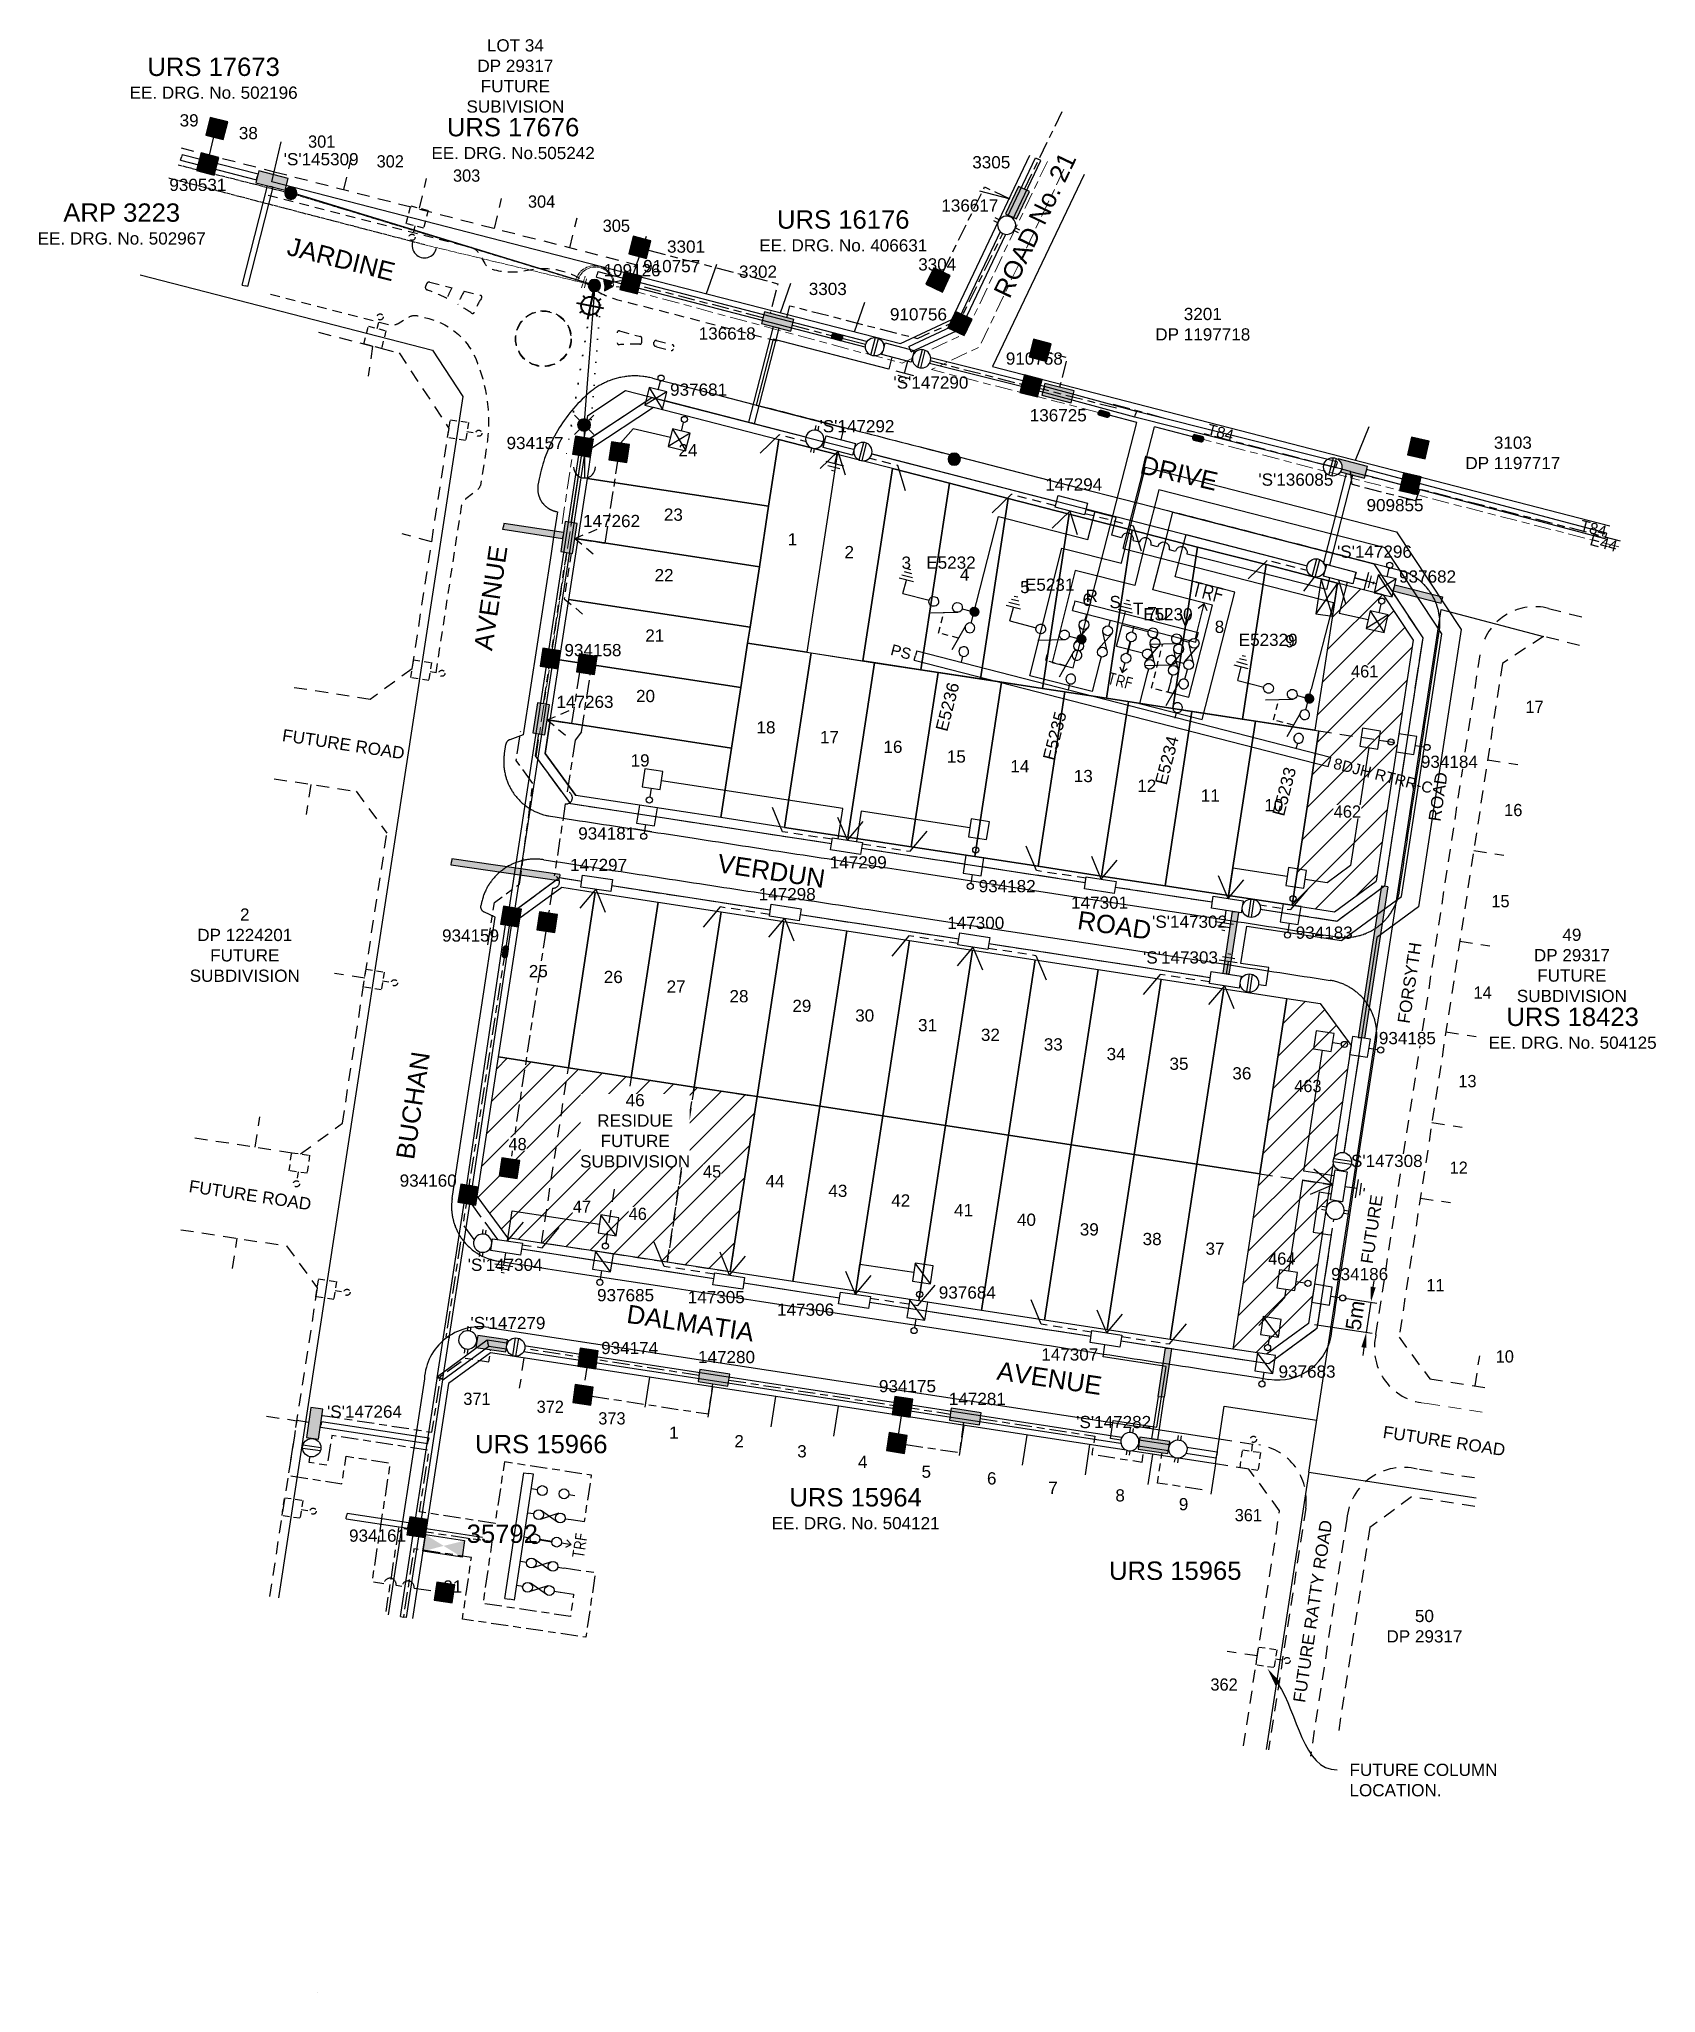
# Model space of a CAD drawing. Header units: metres. Extents: x 301343 to 301607, y 6240179 to 6240499.
import ezdxf
from ezdxf import colors
from ezdxf.entities.mleader import LeaderData, LeaderLine
from ezdxf.enums import TextEntityAlignment as Align
from ezdxf.math import Vec2, Vec3

# ---------------------------------------------------------------- set-up
doc = ezdxf.new("R2010")
doc.units = ezdxf.units.M
doc.header["$LTSCALE"] = 0.7
for name, pattern in [('A', [0]), ('Cable Exist OH', [1, 1, 0]), ('Cable Exist UG', [8.2, 4, -1.2, 1.8, -1.2]), ('CENTERX2', [101.6, 63.5, -12.7, 12.7, -12.7]), ('Dash', [5, 3, -2]), ('DOT', [6.35, 0, -6.35]), ('IE Trench LV', [6.5, 5, -1.5])]:
    doc.linetypes.add(name, pattern=pattern)
doc.layers.get('0').update_dxf_attribs({"color": 6})
for name, color, linetype in [('_User Miscellaneous1', 3, 'Continuous'), ('_User Miscellaneous11', 7, 'Continuous'), ('_User Miscellaneous4', 7, 'Continuous'), ('_User Miscellaneous6', 7, 'Continuous'), ('_User Miscellaneous7', 150, 'Continuous'), ('_User Miscellaneous8', 7, 'Continuous'), ('_User Miscellaneous9', 8, 'Continuous'), ('_User_HV_Exist', 7, 'Continuous'), ('_User_LV_Exist', 7, 'Continuous'), ('Cadastre Developer_SP_NEW', 4, 'Continuous'), ('Cadastre Roads_SP_EXT', 4, 'Continuous'), ('Cadastre Roads_SP_NEW', 8, 'Continuous'), ('Duct_SP_EXT', 4, 'Continuous'), ('Duct_SP_NEW', 2, 'Continuous'), ('Equip_HV_NEW', 2, 'Continuous'), ('Equip_LV_EXT', 5, 'Continuous'), ('Equip_LV_MOD', 5, 'Continuous'), ('Equip_LV_NEW', 5, 'Continuous'), ('Equip_SP_HV_NEW', 2, 'Continuous'), ('Equip_SP_LV_NEW', 2, 'Continuous'), ('Equip_SP_SL_EXT', 70, 'Continuous'), ('Mains_HV_EXT', 12, 'Continuous'), ('Mains_HV_NEW_U72', 2, 'Continuous'), ('Mains_LV_EXT', 160, 'Continuous'), ('Mains_LV_NEW_R6', 2, 'Continuous'), ('Mains_LV_NEW_T84', 2, 'Continuous'), ('Mains_LV_SL_EXT', 160, 'Continuous'), ('OH_Details_SP_MISC', 6, 'Continuous'), ('Services_SP_NEW_UG', 2, 'Continuous'), ('Sub_LV_EXT', 5, 'Continuous'), ('Sub_SP_EXT', 7, 'Continuous'), ('Sub_SP_NEW', 2, 'Continuous'), ('SupportsOH_SP_MISC', 7, 'Continuous'), ('SupportsOH_SP_TR_HV_LV_SL_EXT', 7, 'Continuous'), ('SupportsUG_SP_LV_EXT', 7, 'Continuous'), ('SupportsUG_SP_LV_NEW', 2, 'Continuous'), ('SupportsUG_SP_LV_SL_EXT', 7, 'Continuous'), ('SupportsUG_SP_LV_SL_NEW', 2, 'Continuous'), ('Trench_SP_NEW', 2, 'Continuous'), ('UG_Details_SP_MISC', 7, 'Continuous')]:
    doc.layers.add(name, color=color, linetype=linetype)
doc.layers.add('_User Miscellaneous5', color=7, linetype='Continuous', lineweight=35)
doc.layers.add('_User Notes', color=7, linetype='Continuous', plot=False)
doc.layers.add('Features_HIDE', color=1, linetype='Continuous', plot=False)
doc.styles.add('ARIAL', font='arial.ttf', dxfattribs={"height": 2})
doc.styles.add('ARIAL 2.5', font='arial.ttf', dxfattribs={"height": 2.5})
doc.styles.add('ARIAL 3.0', font='arial.ttf', dxfattribs={"height": 3})
doc.styles.add('COLUMN_LABEL', font='arial.ttf')
doc.styles.add('Dot', font='dotfont.shx', dxfattribs={"height": 2})
doc.styles.add('iecARIAL', font='arial.ttf', dxfattribs={"height": 2})
doc.styles.add('IESYMBOL1', font='isocp.shx')
doc.styles.add('POLE_LABEL', font='arial.ttf')
doc.styles.add('SL_LABEL', font='arial.ttf')
doc.styles.get("Standard").update_dxf_attribs({"font": 'arial.ttf'})
doc.styles.add('style1', font='iso3098b.shx')
doc.styles.add('SWG_LABEL', font='arial.ttf')
doc.styles.add('SWITCH_LABEL', font='arial.ttf', dxfattribs={"height": 2.5})
doc.linetypes.add('Cable New UG', pattern='A,8,-1,["x",style1,S=3.5,R=0,X=0.35,Y=-1],-3.5', length=12.5)
doc.linetypes.add('Cable Z', pattern='A,8,-1,["Z",Standard,S=2.5,R=0,X=0.35,Y=-1.25],-3.5', length=12.5)
doc.linetypes.add('IE Trench HV', pattern='A,8,-2,["/",style1,S=2.5,R=0,X=0.1,Y=-1],-4.5', length=14.5)

msp = doc.modelspace()

# ---------------------------------------------------------------- texts
at = {"layer": '_User Miscellaneous1', "color": 7, "insert": (301558.1, 6240290.17), "char_height": 2.5, "attachment_point": 5, "rotation": 81.2806, "style": 'ARIAL 2.5'}
msp.add_mtext('\\A1;5m', dxfattribs=at)
at = {"layer": 'Cadastre Developer_SP_NEW'}
for s, p in [('39', (301367.41, 6240484.57)), ('38', (301377.09, 6240482.49)), ('3305', (301498.59, 6240477.72)), ('3301', (301448.67, 6240463.93)), ('3304', (301489.75, 6240461.02)), ('3302', (301460.44, 6240459.83)), ('3303', (301471.85, 6240457.01)), ('24', (301448.99, 6240430.63)), ('23', (301446.6, 6240420.1)), ('1', (301466.08, 6240416.06)), ('2', (301475.36, 6240413.98)), ('3', (301484.69, 6240412.25)), ('22', (301445.08, 6240410.21)), ('4', (301494.23, 6240410.29)), ('5', (301504.09, 6240408.27)), ('6', (301514.29, 6240406.19)), ('7', (301524.88, 6240404.02)), ('21', (301443.56, 6240400.33)), ('8', (301535.91, 6240401.76)), ('9', (301547.43, 6240399.4)), ('20', (301442.05, 6240390.44)), ('18', (301461.75, 6240385.32)), ('17', (301472.13, 6240383.73)), ('16', (301482.51, 6240382.14)), ('15', (301492.88, 6240380.55)), ('19', (301441.16, 6240379.91)), ('14', (301503.26, 6240378.96)), ('13', (301513.64, 6240377.36)), ('12', (301524.02, 6240375.77)), ('11', (301534.4, 6240374.18)), ('10', (301544.78, 6240372.59)), ('25', (301424.51, 6240345.46)), ('26', (301436.77, 6240344.51)), ('27', (301447.05, 6240342.94)), ('28', (301457.33, 6240341.36)), ('29', (301467.61, 6240339.78)), ('30', (301477.89, 6240338.21)), ('31', (301488.17, 6240336.63)), ('32', (301498.45, 6240335.05)), ('33', (301508.73, 6240333.48)), ('34', (301519.01, 6240331.9)), ('35', (301529.29, 6240330.32)), ('36', (301539.57, 6240328.75)), ('44', (301463.22, 6240311.12)), ('43', (301473.5, 6240309.54)), ('42', (301483.78, 6240307.96)), ('41', (301494.06, 6240306.39)), ('40', (301504.34, 6240304.81)), ('39', (301514.62, 6240303.23)), ('38', (301524.9, 6240301.66)), ('37', (301535.18, 6240300.08)), ('1', (301446.69, 6240269.99)), ('2', (301457.35, 6240268.59)), ('3', (301467.63, 6240266.95)), ('4', (301477.57, 6240265.22)), ('5', (301487.96, 6240263.62)), ('6', (301498.66, 6240262.52)), ('7', (301508.68, 6240260.98)), ('8', (301519.66, 6240259.74)), ('9', (301530.04, 6240258.3)), ('21', (301410.52, 6240244.84))]:
    msp.add_text(s, height=2, dxfattribs=at).set_placement(p, align=Align.CENTER)
at = {"layer": 'Cadastre Developer_SP_NEW', "style": 'Dot'}
for s, p in [('301', (301389.09, 6240481.1)), ('302', (301400.3, 6240477.87)), ('303', (301412.79, 6240475.54)), ('304', (301425.05, 6240471.29)), ('305', (301437.27, 6240467.34)), ('17', (301587.43, 6240388.66)), ('16', (301583.96, 6240371.8)), ('15', (301581.86, 6240356.9)), ('14', (301578.95, 6240341.95)), ('463', (301550.37, 6240326.68)), ('13', (301576.46, 6240327.48)), ('12', (301575.03, 6240313.32)), ('464', (301546.1, 6240298.46)), ('11', (301571.23, 6240294.1)), ('10', (301582.57, 6240282.46)), ('371', (301414.48, 6240275.53)), ('372', (301426.47, 6240274.23)), ('373', (301436.55, 6240272.33)), ('361', (301540.63, 6240256.51)), ('362', (301536.66, 6240228.81))]:
    msp.add_text(s, height=2, dxfattribs=at).set_placement(p, align=Align.CENTER)
at = {"layer": 'Cadastre Developer_SP_NEW', "char_height": 2, "attachment_point": 2}
for s, insert, width in [('LOT 34\\PDP 29317\\PFUTURE SUBIVISION', (301420.76, 6240498.83), 18.6856), ('3201\\PDP 1197718', (301533.18, 6240454.91), 24.1636), ('3103\\PDP 1197717', (301583.89, 6240433.87), 24.1636), ('49\\PDP 29317\\PFUTURE SUBDIVISION', (301593.54, 6240353.4), 24.1636), ('50\\PDP 29317', (301569.43, 6240242.02), 24.1636)]:
    msp.add_mtext(s, dxfattribs=dict(at, insert=insert, width=width))
at = {"layer": 'Cadastre Developer_SP_NEW', "insert": (301376.51, 6240356.71), "char_height": 2, "width": 36.187, "attachment_point": 2, "style": 'ARIAL'}
msp.add_mtext('2\\PDP 1224201\\PFUTURE \\PSUBDIVISION', dxfattribs=at)
at = {"layer": 'Cadastre Roads_SP_EXT'}
for s, height, rotation, p in [('ROAD No. 21', 3, 64.5151, (301501.57, 6240456.26)), ('JARDINE', 3, 345.8775, (301383.22, 6240463.62)), ('DRIVE', 3, 346.8708, (301522.73, 6240427.89)), ('AVENUE', 3, 81.4825, (301416.94, 6240398.74)), ('FUTURE ROAD', 2, 351.4825, (301382.52, 6240384.08)), ('ROAD', 2, 81.4825, (301572.04, 6240370.84)), ('VERDUN', 3, 351.4825, (301453.65, 6240362.66)), ('ROAD', 3, 351.4825, (301512.53, 6240353.37)), ('FORSYTH', 2, 81.4825, (301566.98, 6240337.8)), ('BUCHAN ', 3, 81.4825, (301404.18, 6240315.52, 0.04)), ('FUTURE ROAD', 2, 351.4825, (301367.26, 6240310.34)), ('FUTURE ', 2, 81.4825, (301560.95, 6240298.51)), ('DALMATIA', 3, 351.4825, (301438.81, 6240288.98)), ('AVENUE', 3, 351.4825, (301499.37, 6240279.69)), ('FUTURE ROAD', 2, 351.4825, (301562.53, 6240270.15)), ('FUTURE RATTY ROAD', 2, 81.4825, (301549.9, 6240226.75))]:
    msp.add_text(s, height=height, rotation=rotation, dxfattribs=at).set_placement(p)
at = {"layer": 'Equip_LV_NEW', "char_height": 2, "width": 1.1319, "attachment_point": 1, "style": 'iecARIAL'}
for s, insert in [('R', (301514.01, 6240408.81)), ('S', (301517.92, 6240407.81)), ('T', (301521.78, 6240406.73)), ('U', (301525.51, 6240405.86)), ('V', (301529.42, 6240404.86))]:
    msp.add_mtext(s, dxfattribs=dict(at, insert=insert))
at = {"layer": 'Mains_LV_EXT'}
for s, rotation, p in [('T84', 345.5621, (301533.77, 6240434.23)), ('T84', 345.5601, (301594.74, 6240418.53)), ('E44', 344.791, (301596.35, 6240416.17))]:
    msp.add_text(s, height=1.8, rotation=rotation, dxfattribs=at).set_placement(p)

# ---------------------------------------------------------------- blocks, each defined once
blk = doc.blocks.new('*U68')
at = {"layer": '_User Miscellaneous7'}
blk.add_hatch(color=256, dxfattribs=at).paths.add_polyline_path([(-1.25, -7.53), (1.72, -7.43), (1.63, -4.47), (-1.34, -4.56)])
at = {"layer": '_User Miscellaneous8'}
blk.add_hatch(color=256, dxfattribs=at).paths.add_polyline_path([(-1.44, -1.53), (1.53, -1.44), (1.44, 1.53), (-1.53, 1.44)])
at = {"layer": '_User Miscellaneous7'}
blk.add_lwpolyline([(1.72, -7.43), (1.63, -4.47), (-1.34, -4.56), (-1.25, -7.53)], close=True, dxfattribs=at)
at = {"layer": '_User Miscellaneous8'}
blk.add_lwpolyline([(1.53, -1.44), (1.44, 1.53), (-1.53, 1.44), (-1.44, -1.53)], close=True, dxfattribs=at)
at = {"flags": 9}
for tag, style, p in [('STRUCTURE_PLANT_NUMBER', 'POLE_LABEL', (1.81, 0.03)), ('STREET_CODE', 'COLUMN_LABEL', (1.81, -0.2))]:
    blk.add_attdef(tag, text='', height=0.2, dxfattribs=dict(at, style=style)).set_placement(p, align=Align.MIDDLE_LEFT)
at = {"flags": 1}
blk.add_attdef('Z', (1.81, -2.35), '', height=0.2, dxfattribs=at)
at = {"flags": 9}
for tag, p in [('COLUMN_TYPE', (1.81, -0.4)), ('OWNED_BY', (1.81, -0.6)), ('STATE', (1.81, -0.8)), ('USAGE', (1.81, -1)), ('STREETNAME', (1.81, -1.6)), ('SUBURB', (1.81, -1.8)), ('LEGEND', (1.81, -1.2)), ('LOCATION', (1.81, -1.4)), ('NOTES', (1.81, -2))]:
    blk.add_attdef(tag, text='', height=0.2, dxfattribs=at).set_placement(p, align=Align.MIDDLE_LEFT)
at = {"layer": '_User Miscellaneous6', "style": 'ARIAL', "flags": 8}
blk.add_attdef('ASSET_NUM', text='', height=2, dxfattribs=at).set_placement((2, 2), align=Align.MIDDLE_LEFT)
blk = doc.blocks.new('*U67')
blk.add_hatch(color=256).paths.add_polyline_path([(2.57, -2.39), (2.49, -0.41), (-2.45, -0.61), (-2.38, -2.58)])
blk.add_lwpolyline([(2.49, -0.41), (-2.45, -0.61), (-2.38, -2.58), (2.57, -2.39)], close=True)
for tag, p, flags in [('OWNED_BY', (0, 1.3), 9), ('STATE', (0, 1.1), 9), ('SUPPORT_TYPE', (0, 0.9), 9), ('USAGE', (0, 0.7), 9), ('LEGEND', (0, 0.5), 9), ('LOCATION', (0, 0.3), 9), ('NOTES', (0, 0.1), 9), ('PARENT', (0, -0.1), 9), ('STREETNAME', (0, -0.3), 9), ('SUBURB', (0, -0.5), 1)]:
    blk.add_attdef(tag, p, '', height=0.2, dxfattribs=dict(flags=flags))
at = {"layer": '_User Miscellaneous6', "style": 'ARIAL', "flags": 8}
blk.add_attdef('ASSET_NUM', text='', height=2, dxfattribs=at).set_placement((1.5, 7.5), align=Align.TOP_LEFT)
blk = doc.blocks.new('*U87')
at = {"lineweight": 40}
for p, q in [((0, 0), (-0.37, -1.87)), ((1.55, -3.77), (-2.87, -2.9)), ((-1.81, -1.62), (-1.5, -2.09)), ((-0.22, -1.13), (-1.1, -5.54)), ((1.05, -2.19), (0.59, -2.5)), ((-2.38, -4.48), (-1.91, -4.17)), ((0.49, -5.05), (0.17, -4.58))]:
    blk.add_line(p, q, dxfattribs=at)
blk.add_circle((-0.66, -3.33), 1.5, dxfattribs=at)
for tag, p, height, flags in [('OPERATING_VOLTAGE', (0.98, -1.65), 0.2, 9), ('ORIENTATION', (0.98, -1.85), 0.2, 9), ('OWNED_BY', (0.98, -2.05), 0.2, 9), ('STATE', (0.98, -2.25), 0.2, 9), ('CONSTRUCTED_VOLTAGE', (0.98, -0.65), 0.2, 9), ('CONTROL_TYPE', (0.98, -0.85), 0.2, 9), ('LANTERN_PURPOSE', (0.98, -1.05), 0.2, 9), ('LANTERN_TYPE', (0.98, -1.25), 0.2, 9), ('NO_PHASES', (0.98, -1.45), 0.2, 9), ('USAGE', (0.98, -2.45), 0.2, 9), ('CEXIST', (0.98, -2.65), 0.2, 9), ('CNEW', (0.98, -2.85), 0.2, 9), ('CNUMBER', (0.98, -3.05), 0.2, 9), ('CREMOVE', (0.98, -3.25), 0.2, 9), ('LNUMBER', (2.18, -3.25), 2.5, 8), ('CREPLACE', (0.98, -3.45), 0.2, 9), ('LKINGHEIGHT', (0.98, -3.65), 0.2, 9), ('LBRACKET', (0.98, -3.85), 0.2, 9), ('LBRACKETVOCAB', (0.98, -4.05), 0.2, 9), ('LCATEGORY', (0.98, -4.25), 0.2, 9), ('LCHARGE1', (0.98, -4.45), 0.2, 9), ('LCHARGE1PERCENT', (0.98, -4.65), 0.2, 9), ('LCHARGE2', (0.98, -4.85), 0.2, 9), ('LCHARGE2PERCENT', (0.98, -5.05), 0.2, 9), ('LCHARGE3', (0.98, -5.25), 0.2, 9), ('LCHARGE3PERCENT', (0.98, -5.45), 0.2, 9), ('LEXIST', (0.98, -5.65), 0.2, 9), ('LLAMP', (0.98, -5.85), 0.2, 9), ('LLAMPVOCAB', (0.98, -6.05), 0.2, 9), ('LMAST', (0.98, -6.25), 0.2, 9), ('LMASTVOCAB', (0.98, -6.45), 0.2, 9), ('STREETNAME', (0.98, -9.25), 0.2, 9), ('SUBURB', (0.98, -9.45), 0.2, 1), ('LNEW', (0.98, -6.65), 0.2, 9), ('LANTNUMBER', (0.98, -6.85), 0.2, 9), ('LOUTREACH', (0.98, -7.25), 0.2, 9), ('LOUTREACHVOCAB', (0.98, -7.45), 0.2, 9), ('LRATECODE', (0.98, -7.65), 0.2, 9), ('LREMOVE', (0.98, -7.85), 0.2, 9), ('LREPLACE', (0.98, -8.05), 0.2, 9), ('LTYPE', (0.98, -8.25), 0.2, 9), ('LTYPEVOCAB', (0.98, -8.45), 0.2, 9), ('LEGEND', (0.98, -8.65), 0.2, 9), ('LOCATION', (0.98, -8.85), 0.2, 9), ('NOTES', (0.98, -9.05), 0.2, 9)]:
    blk.add_attdef(tag, p, '', height=height, dxfattribs=dict(flags=flags))
at = {"layer": '_User Notes', "style": 'ARIAL', "flags": 8}
blk.add_attdef('ASSET_NUM', (1.5, 1.5), '', height=2, dxfattribs=at)
blk = doc.blocks.new('POLE_EXT')
blk.add_hatch(color=256).paths.add_polyline_path([(-1, 0, 1), (1, 0, 1)])
blk.add_lwpolyline([(-1, 0, 1), (1, 0, 1)], format="xyb", close=True)
for tag, height, flags, p in [('pNumber', 2.5, 8, (-17.84, 2.07)), ('OWNED_BY', 0.2, 9, (1.35, -0.4)), ('SPECIAL_USE', 0.2, 9, (1.35, -0.8)), ('STATE', 0.2, 9, (1.35, -1)), ('cLV', 0.2, 9, (1.35, -1.4)), ('hDepth', 0.2, 9, (1.35, -1.6)), ('hDia', 0.2, 9, (1.35, -1.8)), ('cHV', 0.2, 9, (1.35, -2)), ('PARENT', 0.2, 9, (1.35, -0.6)), ('USAGE', 0.2, 9, (1.35, -1.2)), ('LBRACKET', 0.2, 9, (1.35, -2.2)), ('LExisting', 0.2, 9, (1.35, -2.4)), ('LANTNUMBER', 0.2, 9, (1.35, -2.6)), ('LOther', 0.2, 9, (1.35, -2.8)), ('LRemove', 0.2, 9, (1.35, -3)), ('LEGEND', 0.2, 9, (1.35, -3.2)), ('cLinedev', 0.2, 9, (1.35, -3.4)), ('pExisting', 0.2, 9, (1.35, -3.8)), ('pFooting', 0.2, 9, (1.35, -4.4)), ('pNew', 0.2, 9, (1.35, -4.6)), ('pRelocate', 0.2, 9, (1.35, -5)), ('pRemove', 0.2, 9, (1.35, -5.2)), ('pReplace', 0.2, 9, (1.35, -5.4)), ('pStay', 0.2, 9, (1.35, -5.6)), ('pType', 0.2, 9, (1.35, -5.8)), ('cspan', 0.2, 9, (1.35, -6)), ('STREETNAME', 0.2, 9, (1.35, -6.2)), ('SUBURB', 0.2, 9, (1.35, -6.4)), ('LOCATION', 0.2, 9, (1.35, -3.6)), ('PFNUMBER', 0.2, 9, (1.35, -4)), ('NEWPFNUMBER', 0.2, 9, (1.35, -4.2)), ('OPERATED_BY', 0.2, 9, (1.36, -7.01)), ('NOTES', 0.2, 9, (1.35, -6.6)), ('MAINTAINED_BY', 0.2, 9, (1.36, -6.81))]:
    blk.add_attdef(tag, text='', height=height, dxfattribs=dict(flags=flags)).set_placement(p, align=Align.MIDDLE_LEFT)
at = {"style": 'POLE_LABEL', "flags": 9}
for tag, height, p in [('ASSET_NUM', 2.5, (2, 2)), ('STRUCTURE_PLANT_NUMBER', 0.2, (1.35, 0.03)), ('STREET_CODE', 0.2, (1.35, -0.2))]:
    blk.add_attdef(tag, text='', height=height, dxfattribs=at).set_placement(p, align=Align.MIDDLE_LEFT)
at = {"flags": 1}
blk.add_attdef('Z', (1.35, -7.33), '', height=0.2, dxfattribs=at)
blk = doc.blocks.new('LV_UG_LINKS_CLOSED_EXT')
blk.add_wipeout([(-1.06, 1.06), (-1.18, 0.92), (-1.29, 0.76), (-1.37, 0.59), (-1.43, 0.42), (-1.48, 0.23), (-1.49, 0.05), (-1.49, -0.14), (-1.46, -0.33), (-1.41, -0.51), (-1.33, -0.68), (-1.24, -0.84), (-1.12, -0.99), (-0.99, -1.12), (-0.84, -1.24), (-0.68, -1.33), (-0.51, -1.41), (-0.33, -1.46), (-0.14, -1.49), (0.05, -1.49), (0.23, -1.48), (0.42, -1.43), (0.59, -1.37), (0.76, -1.29), (0.92, -1.18), (1.06, -1.06), (1.18, -0.92), (1.29, -0.76), (1.37, -0.59), (1.43, -0.42), (1.48, -0.23), (1.49, -0.05), (1.49, 0.14), (1.46, 0.33), (1.41, 0.51), (1.33, 0.68), (1.24, 0.84), (1.12, 0.99), (0.99, 1.12), (0.84, 1.24), (0.68, 1.33), (0.51, 1.41), (0.33, 1.46), (0.14, 1.49), (-0.05, 1.49), (-0.23, 1.48), (-0.42, 1.43), (-0.59, 1.37), (-0.76, 1.29), (-0.92, 1.18)])
for p, q in [((-0.25, -1.48), (-0.25, 1.48)), ((0.25, -1.48), (0.25, 1.48))]:
    blk.add_line(p, q)
blk.add_circle((0, 0), 1.5)
at = {"flags": 9}
for tag, p in [('ACTUAL_STATUS', (0, 0)), ('CONSTRUCTED_VOLTAGE', (0, -0.2)), ('OPERATING_VOLTAGE', (0, -0.6)), ('ORIENTATION', (0, -0.8)), ('STATE', (0, -1)), ('SWITCH_TYPE', (0, -1.2)), ('NO_PHASES', (0, -0.4)), ('USAGE', (0, -1.4)), ('NOTES', (0, -1.6))]:
    blk.add_attdef(tag, text='', height=0.2, dxfattribs=at).set_placement(p, align=Align.MIDDLE_LEFT)
at = {"flags": 1}
blk.add_attdef('Z', (0, 0), '', height=0.2, dxfattribs=at)
blk = doc.blocks.new('*U40')
blk.add_lwpolyline([(-1, 1.37), (5.5, 1.37), (5.5, -1.38), (-1, -1.38)], close=True)
blk.add_solid([(-1, -1.38), (-1, 1.37), (5.5, 1.37), (5.5, -1.38)])
for tag, height, flags, p in [('ASSET_NUM', 3, 8, (5.84, 2.55)), ('STREET_CODE', 0.2, 9, (5.34, 0.55)), ('CONSTRUCTED_VOLTAGE', 0.2, 9, (5.34, 0.35)), ('OPERATING_VOLTAGE', 0.2, 9, (5.34, -0.05)), ('NO_PHASES', 0.2, 9, (5.34, 0.15)), ('ORIENTATION', 0.2, 9, (5.34, -0.25)), ('OWNED_BY', 0.2, 9, (5.34, -0.45)), ('OPERATED_BY', 0.2, 9, (5.34, -0.65)), ('SECONDARY_VOLTAGE', 0.2, 9, (5.34, -1.05)), ('STATE', 0.2, 9, (5.34, -1.25)), ('SUBSTATION_TYPE', 0.2, 9, (5.34, -1.65)), ('STREETNAME', 0.2, 9, (5.34, -2.45)), ('SUBURB', 0.2, 9, (5.34, -2.65)), ('Z', 0.2, 1, (5.34, -3.05)), ('MAINTAINED_BY', 0.2, 9, (5.34, -0.85)), ('PARENT', 0.2, 9, (5.34, -1.45)), ('USAGE', 0.2, 9, (5.34, -1.85)), ('LEGEND', 0.2, 9, (5.34, -2.05)), ('LOCATION', 0.2, 9, (5.34, -2.25)), ('NOTES', 0.2, 9, (5.34, -2.85))]:
    blk.add_attdef(tag, text='', height=height, dxfattribs=dict(flags=flags)).set_placement(p, align=Align.MIDDLE_LEFT)
blk = doc.blocks.new('*U90')
at = {"layer": '_User Miscellaneous7'}
blk.add_hatch(color=256, dxfattribs=at).paths.add_polyline_path([(-11.39, -7.5), (-8.42, -7.5), (-8.42, -4.53), (-11.39, -4.53)])
at = {"layer": '_User Miscellaneous8'}
blk.add_hatch(color=256, dxfattribs=at).paths.add_polyline_path([(-1.49, -1.49), (1.48, -1.49), (1.48, 1.48), (-1.49, 1.48)])
at = {"layer": '_User Miscellaneous7'}
blk.add_lwpolyline([(-8.42, -7.5), (-8.42, -4.53), (-11.39, -4.53), (-11.39, -7.5)], close=True, dxfattribs=at)
at = {"layer": '_User Miscellaneous8'}
blk.add_lwpolyline([(1.48, -1.49), (1.48, 1.48), (-1.49, 1.48), (-1.49, -1.49)], close=True, dxfattribs=at)
at = {"flags": 9}
for tag, style, p in [('STRUCTURE_PLANT_NUMBER', 'POLE_LABEL', (1.81, 0.03)), ('STREET_CODE', 'COLUMN_LABEL', (1.81, -0.2))]:
    blk.add_attdef(tag, text='', height=0.2, dxfattribs=dict(at, style=style)).set_placement(p, align=Align.MIDDLE_LEFT)
at = {"flags": 1}
blk.add_attdef('Z', (1.81, -2.35), '', height=0.2, dxfattribs=at)
at = {"flags": 9}
for tag, p in [('COLUMN_TYPE', (1.81, -0.4)), ('OWNED_BY', (1.81, -0.6)), ('STATE', (1.81, -0.8)), ('USAGE', (1.81, -1)), ('STREETNAME', (1.81, -1.6)), ('SUBURB', (1.81, -1.8)), ('LEGEND', (1.81, -1.2)), ('LOCATION', (1.81, -1.4)), ('NOTES', (1.81, -2))]:
    blk.add_attdef(tag, text='', height=0.2, dxfattribs=at).set_placement(p, align=Align.MIDDLE_LEFT)
at = {"layer": '_User Miscellaneous6', "style": 'ARIAL', "flags": 8}
blk.add_attdef('ASSET_NUM', text='', height=2, dxfattribs=at).set_placement((2, 2), align=Align.MIDDLE_LEFT)
blk = doc.blocks.new('*U39')
at = {"layer": '_User Miscellaneous7'}
blk.add_hatch(color=256, dxfattribs=at).paths.add_polyline_path([(-1.49, -7.49), (1.48, -7.49), (1.48, -4.51), (-1.49, -4.51)])
at = {"layer": '_User Miscellaneous8'}
blk.add_hatch(color=256, dxfattribs=at).paths.add_polyline_path([(-1.49, -1.49), (1.48, -1.49), (1.48, 1.48), (-1.49, 1.48)])
at = {"layer": '_User Miscellaneous7'}
blk.add_lwpolyline([(1.48, -7.49), (1.48, -4.51), (-1.49, -4.51), (-1.49, -7.49)], close=True, dxfattribs=at)
at = {"layer": '_User Miscellaneous8'}
blk.add_lwpolyline([(1.48, -1.49), (1.48, 1.48), (-1.49, 1.48), (-1.49, -1.49)], close=True, dxfattribs=at)
at = {"flags": 9}
for tag, style, p in [('STRUCTURE_PLANT_NUMBER', 'POLE_LABEL', (1.81, 0.03)), ('STREET_CODE', 'COLUMN_LABEL', (1.81, -0.2))]:
    blk.add_attdef(tag, text='', height=0.2, dxfattribs=dict(at, style=style)).set_placement(p, align=Align.MIDDLE_LEFT)
at = {"flags": 1}
blk.add_attdef('Z', (1.81, -2.35), '', height=0.2, dxfattribs=at)
at = {"flags": 9}
for tag, p in [('COLUMN_TYPE', (1.81, -0.4)), ('OWNED_BY', (1.81, -0.6)), ('STATE', (1.81, -0.8)), ('USAGE', (1.81, -1)), ('STREETNAME', (1.81, -1.6)), ('SUBURB', (1.81, -1.8)), ('LEGEND', (1.81, -1.2)), ('LOCATION', (1.81, -1.4)), ('NOTES', (1.81, -2))]:
    blk.add_attdef(tag, text='', height=0.2, dxfattribs=at).set_placement(p, align=Align.MIDDLE_LEFT)
at = {"layer": '_User Miscellaneous6', "style": 'ARIAL', "flags": 8}
blk.add_attdef('ASSET_NUM', text='', height=2, dxfattribs=at).set_placement((2, 2), align=Align.MIDDLE_LEFT)
blk = doc.blocks.new('PILLAR_EXT')
blk.add_hatch(color=256).paths.add_polyline_path([(-2.475, 2.49), (-2.475, 0.51), (2.475, 0.51), (2.475, 2.49)])
blk.add_lwpolyline([(-2.475, 0.51), (2.475, 0.51), (2.475, 2.49), (-2.475, 2.49)], close=True)
for tag, p, flags in [('OWNED_BY', (0, 1.3), 9), ('STATE', (0, 1.1), 9), ('SUPPORT_TYPE', (0, 0.9), 9), ('USAGE', (0, 0.7), 9), ('LEGEND', (0, 0.5), 9), ('LOCATION', (0, 0.3), 9), ('NOTES', (0, 0.1), 9), ('PARENT', (0, -0.1), 9), ('STREETNAME', (0, -0.3), 9), ('SUBURB', (0, -0.5), 1)]:
    blk.add_attdef(tag, p, '', height=0.2, dxfattribs=dict(flags=flags))
at = {"layer": '_User Miscellaneous6', "style": 'ARIAL', "flags": 8}
blk.add_attdef('ASSET_NUM', text='', height=2, dxfattribs=at).set_placement((1.5, 7.5), align=Align.TOP_LEFT)
blk = doc.blocks.new('*U69')
blk.add_hatch(color=256).paths.add_polyline_path([(-2.44, 2.53), (-2.47, 0.55), (2.48, 0.47), (2.51, 2.45)])
blk.add_lwpolyline([(-2.47, 0.55), (2.48, 0.47), (2.51, 2.45), (-2.44, 2.53)], close=True)
for tag, p, flags in [('OWNED_BY', (0, 1.3), 9), ('STATE', (0, 1.1), 9), ('SUPPORT_TYPE', (0, 0.9), 9), ('USAGE', (0, 0.7), 9), ('LEGEND', (0, 0.5), 9), ('LOCATION', (0, 0.3), 9), ('NOTES', (0, 0.1), 9), ('PARENT', (0, -0.1), 9), ('STREETNAME', (0, -0.3), 9), ('SUBURB', (0, -0.5), 1)]:
    blk.add_attdef(tag, p, '', height=0.2, dxfattribs=dict(flags=flags))
at = {"layer": '_User Miscellaneous6', "style": 'ARIAL', "flags": 8}
blk.add_attdef('ASSET_NUM', text='', height=2, dxfattribs=at).set_placement((1.5, 7.5), align=Align.TOP_LEFT)
blk = doc.blocks.new('*U140')
at = {"layer": '_User Miscellaneous7'}
blk.add_hatch(color=256, dxfattribs=at).paths.add_polyline_path([(-6.38, -7.78), (-3.41, -7.78), (-3.41, -4.81), (-6.38, -4.81)])
at = {"layer": '_User Miscellaneous8'}
blk.add_hatch(color=256, dxfattribs=at).paths.add_polyline_path([(-1.49, -1.49), (1.48, -1.49), (1.48, 1.48), (-1.49, 1.48)])
at = {"layer": '_User Miscellaneous7'}
blk.add_lwpolyline([(-3.41, -7.78), (-3.41, -4.81), (-6.38, -4.81), (-6.38, -7.78)], close=True, dxfattribs=at)
at = {"layer": '_User Miscellaneous8'}
blk.add_lwpolyline([(1.48, -1.49), (1.48, 1.48), (-1.49, 1.48), (-1.49, -1.49)], close=True, dxfattribs=at)
at = {"flags": 9}
for tag, style, p in [('STRUCTURE_PLANT_NUMBER', 'POLE_LABEL', (1.81, 0.03)), ('STREET_CODE', 'COLUMN_LABEL', (1.81, -0.2))]:
    blk.add_attdef(tag, text='', height=0.2, dxfattribs=dict(at, style=style)).set_placement(p, align=Align.MIDDLE_LEFT)
at = {"flags": 1}
blk.add_attdef('Z', (1.81, -2.35), '', height=0.2, dxfattribs=at)
at = {"flags": 9}
for tag, p in [('COLUMN_TYPE', (1.81, -0.4)), ('OWNED_BY', (1.81, -0.6)), ('STATE', (1.81, -0.8)), ('USAGE', (1.81, -1)), ('STREETNAME', (1.81, -1.6)), ('SUBURB', (1.81, -1.8)), ('LEGEND', (1.81, -1.2)), ('LOCATION', (1.81, -1.4)), ('NOTES', (1.81, -2))]:
    blk.add_attdef(tag, text='', height=0.2, dxfattribs=at).set_placement(p, align=Align.MIDDLE_LEFT)
at = {"layer": '_User Miscellaneous6', "style": 'ARIAL', "flags": 8}
blk.add_attdef('ASSET_NUM', text='', height=2, dxfattribs=at).set_placement((2, 2), align=Align.MIDDLE_LEFT)
blk = doc.blocks.new('A$C4FBE3B10')
at = {"layer": '_User Miscellaneous1', "color": 6, "linetype": 'Dash', "ltscale": 0.5, "flags": 128}
blk.add_lwpolyline([(0, 2.97), (0, 4.42)], dxfattribs=at)
at = {"layer": '_User Miscellaneous1', "color": 6, "linetype": 'Dash', "ltscale": 0.5}
blk.add_lwpolyline([(-1.48, 2.97), (1.48, 2.97), (1.48, 0), (-1.48, 0)], close=True, dxfattribs=at)
blk.add_circle((0, 4.92), 0.5, dxfattribs=at)
blk = doc.blocks.new('*U71')
for p, q in [((5.5, 1.38), (-0.27, -1.38)), ((0, 1.38), (5.5, -1.38))]:
    blk.add_line(p, q)
blk.add_lwpolyline([(-0.27, -1.38), (5.5, -1.38), (5.5, 1.38), (0, 1.38)], close=True)
for tag, height, flags, p in [('ASSET_NUM', 3, 8, (5.84, 2.55)), ('STREET_CODE', 0.2, 9, (5.34, 0.55)), ('OPERATING_VOLTAGE', 0.2, 9, (5.34, 0.15)), ('ORIENTATION', 0.2, 9, (5.34, -0.05)), ('NO_PHASES', 0.2, 9, (5.34, 0.35)), ('OWNED_BY', 0.2, 9, (5.34, -0.25)), ('OPERATED_BY', 0.2, 9, (5.34, -0.45)), ('CONSTRUCTED_VOLTAGE', 0.2, 9, (5.34, -0.85)), ('SECONDARY_VOLTAGE', 0.2, 9, (5.34, -1.05)), ('STATE', 0.2, 9, (5.34, -1.25)), ('SUBSTATION_TYPE', 0.2, 9, (5.34, -1.65)), ('SUBURB', 0.2, 9, (5.34, -2.25)), ('STREETNAME', 0.2, 9, (5.34, -2.45)), ('Z', 0.2, 1, (5.34, -3.05)), ('MAINTAINED_BY', 0.2, 9, (5.34, -0.65)), ('PARENT', 0.2, 9, (5.34, -1.45)), ('USAGE', 0.2, 9, (5.34, -1.85)), ('LEGEND', 0.2, 9, (5.34, -2.05)), ('LOCATION', 0.2, 9, (5.34, -2.65)), ('NOTES', 0.2, 9, (5.34, -2.85))]:
    blk.add_attdef(tag, text='', height=height, dxfattribs=dict(flags=flags)).set_placement(p, align=Align.MIDDLE_LEFT)
blk = doc.blocks.new('*U37')
at = {"lineweight": -3}
blk.add_lwpolyline([(-2.48, 2.49), (2.47, 2.49), (2.47, 0.51), (-2.48, 0.51)], close=True, dxfattribs=at)
for tag, flags, p in [('STREET_CODE', 9, (1.5, 3.5)), ('OWNED_BY', 9, (1.5, 3.3)), ('OPERATED_BY', 9, (1.5, 3.1)), ('STATE', 9, (1.5, 2.7)), ('SUPPORT_TYPE', 9, (1.5, 2.5)), ('SUBURB', 9, (1.5, 1.7)), ('STREETNAME', 9, (1.5, 1.5)), ('Z', 1, (1.5, 0.9)), ('MAINTAINED_BY', 9, (1.5, 2.9)), ('USAGE', 9, (1.5, 2.3)), ('LEGEND', 9, (1.5, 2.1)), ('PARENT', 9, (1.5, 1.9)), ('LOCATION', 9, (1.5, 1.3)), ('NOTES', 9, (1.5, 1.1))]:
    blk.add_attdef(tag, text='', height=0.2, dxfattribs=dict(flags=flags)).set_placement(p, align=Align.MIDDLE_LEFT)
at = {"layer": '_User Miscellaneous4', "style": 'ARIAL', "flags": 8}
blk.add_attdef('ASSET_NUM', text='', height=2, dxfattribs=at).set_placement((2, 5.5), align=Align.MIDDLE_LEFT)
blk = doc.blocks.new('*U74')
at = {"layer": 'Services_SP_NEW_UG', "color": 2, "flags": 128}
blk.add_lwpolyline([(12.08, -0.75), (14.33, 2.93)], dxfattribs=at)
at = {"layer": 'Services_SP_NEW_UG', "color": 2, "linetype": 'Dash', "ltscale": 0.7, "flags": 128}
blk.add_lwpolyline([(2.47, -0.75), (12.08, -0.75)], dxfattribs=at)
blk = doc.blocks.new('A$C1B2C29DD')
at = {"layer": 'Services_SP_NEW_UG', "color": 2, "flags": 128}
for points in [[(0, 0), (-2.1, 3.44)], [(0, 0), (2.1, 3.44)]]:
    blk.add_lwpolyline(points, dxfattribs=at)
blk = doc.blocks.new('*U75')
at = {"layer": 'Services_SP_NEW_UG', "color": 2, "flags": 128}
blk.add_lwpolyline([(10.01, -0.66), (12.22, 3.05)], dxfattribs=at)
at = {"layer": 'Services_SP_NEW_UG', "color": 2, "linetype": 'Dash', "ltscale": 0.7, "flags": 128}
blk.add_lwpolyline([(2.48, -0.73), (10.01, -0.66)], dxfattribs=at)
blk = doc.blocks.new('*U77')
at = {"layer": 'Services_SP_NEW_UG', "color": 2, "flags": 128}
blk.add_lwpolyline([(-10.64, -0.75), (-12.89, 2.93)], dxfattribs=at)
at = {"layer": 'Services_SP_NEW_UG', "color": 2, "linetype": 'Dash', "ltscale": 0.7, "flags": 128}
blk.add_lwpolyline([(-2.47, -0.75), (-10.64, -0.75)], dxfattribs=at)
blk = doc.blocks.new('*U38')
at = {"layer": '_User Miscellaneous7', "lineweight": -3}
blk.add_lwpolyline([(-1.49, -6), (1.49, -6), (1.49, -3.03), (-1.49, -3.03)], close=True, dxfattribs=at)
blk.add_lwpolyline([(0, -3.03), (0, -1.58)], dxfattribs=at)
blk.add_circle((0, -1.08), 0.5, dxfattribs=at)
at = {"layer": '_User Miscellaneous8', "color": 2, "lineweight": -3}
blk.add_lwpolyline([(-1.49, 0), (1.49, 0), (1.49, 2.97), (-1.49, 2.97)], close=True, dxfattribs=at)
at = {"style": 'POLE_LABEL', "flags": 9}
blk.add_attdef('STRUCTURE_PLANT_NUMBER', text='', height=0.2, dxfattribs=at).set_placement((1.64, 1.73), align=Align.MIDDLE_LEFT)
for tag, flags, p in [('STREET_CODE', 9, (1.64, 1.49)), ('OWNED_BY', 9, (1.64, 1.09)), ('OPERATED_BY', 9, (1.64, 0.89)), ('STATE', 9, (1.64, 0.49)), ('COLUMN_TYPE', 9, (1.64, 1.29)), ('MAINTAINED_BY', 9, (1.64, 0.69)), ('USAGE', 9, (1.64, 0.29)), ('LEGEND', 9, (1.64, 0.09)), ('SUBURB', 9, (1.64, -0.31)), ('STREETNAME', 9, (1.64, -0.51)), ('Z', 1, (1.64, -1.31)), ('PARENT', 9, (1.64, -0.11)), ('LOCATION', 9, (1.64, -0.71)), ('NOTES', 9, (1.64, -0.91)), ('LABEL_ALIGNMENT', 9, (1.64, -1.11))]:
    blk.add_attdef(tag, text='', height=0.2, dxfattribs=dict(flags=flags)).set_placement(p, align=Align.MIDDLE_LEFT)
at = {"layer": '_User Miscellaneous5', "style": 'ARIAL', "flags": 8}
blk.add_attdef('ASSET_NUM', text='', height=2, dxfattribs=at).set_placement((2, 3.49), align=Align.MIDDLE_LEFT)
blk = doc.blocks.new('*U62')
at = {"layer": '_User Miscellaneous8', "color": 2}
blk.add_line((0, 0), (0, 1.45), dxfattribs=at)
blk.add_circle((0, 1.95), 0.5, dxfattribs=at)
for tag, p, flags in [('Z', (0, 0), 1), ('OPERATED_BY', (0, -9.61), 9)]:
    blk.add_attdef(tag, p, '', height=0.2, dxfattribs=dict(flags=flags))
at = {"style": 'SL_LABEL', "flags": 9}
blk.add_attdef('STREET_CODE', text='', height=0.2, dxfattribs=at).set_placement((0, -0.2), align=Align.MIDDLE_LEFT)
at = {"flags": 9}
for tag, p in [('CONSTRUCTED_VOLTAGE', (0, -0.4)), ('CONTROL_TYPE', (0, -0.6)), ('OPERATING_VOLTAGE', (0, -1.4)), ('ORIENTATION', (0, -1.6)), ('OWNED_BY', (0, -1.8)), ('STATE', (0, -2)), ('CEXIST', (0, -2.4)), ('CNEW', (0, -2.6)), ('CNUMBER', (0, -2.8)), ('CREMOVE', (0, -3)), ('CREPLACE', (0, -3.2)), ('LANTERN_PURPOSE', (0, -0.8)), ('LANTERN_TYPE', (0, -1)), ('NO_PHASES', (0, -1.2)), ('USAGE', (0, -2.2)), ('LKINGHEIGHT', (0, -3.4)), ('LBRACKET', (0, -3.6)), ('LBRACKETVOCAB', (0, -3.8)), ('LCATEGORY', (0, -4)), ('LCHARGE1', (0, -4.2)), ('LCHARGE1PERCENT', (0, -4.4)), ('LCHARGE2', (0, -4.6)), ('LCHARGE2PERCENT', (0, -4.8)), ('LCHARGE3', (0, -5)), ('LCHARGE3PERCENT', (0, -5.2)), ('LEXIST', (0, -5.4)), ('LLAMP', (0, -5.6)), ('LLAMPVOCAB', (0, -5.8)), ('LMAST', (0, -6)), ('LMASTVOCAB', (0, -6.2)), ('LNEW', (0, -6.4)), ('SUBURB', (0, -8.6)), ('STREETNAME', (0, -8.8)), ('LANTNUMBER', (0, -6.6)), ('LOUTREACH', (0, -7)), ('LOUTREACHVOCAB', (0, -7.2)), ('LRATECODE', (0, -7.4)), ('LREMOVE', (0, -7.6)), ('LREPLACE', (0, -7.8)), ('LTYPE', (0, -8)), ('LTYPEVOCAB', (0, -8.2)), ('LEGEND', (0, -8.4)), ('LOCATION', (0, -9)), ('NOTES', (0, -9.2)), ('MAINTAINED_BY', (0, -9.86))]:
    blk.add_attdef(tag, text='', height=0.2, dxfattribs=at).set_placement(p, align=Align.MIDDLE_LEFT)
at = {"layer": '_User Notes', "style": 'SL_LABEL', "flags": 8}
blk.add_attdef('ASSET_NUM', text='', height=2.5, dxfattribs=at).set_placement((2, 2), align=Align.MIDDLE_LEFT)
at = {"layer": '_User Notes', "flags": 8}
blk.add_attdef('LNUMBER', text='', height=2.5, dxfattribs=at).set_placement((1.2, -2.8), align=Align.MIDDLE_LEFT)
blk = doc.blocks.new('*U78')
at = {"layer": 'Services_SP_NEW_UG', "color": 2, "flags": 128}
blk.add_lwpolyline([(-10.67, -0.75), (-12.92, 2.93)], dxfattribs=at)
at = {"layer": 'Services_SP_NEW_UG', "color": 2, "linetype": 'Dash', "ltscale": 0.7, "flags": 128}
blk.add_lwpolyline([(-2.47, -0.75), (-10.67, -0.75)], dxfattribs=at)
blk = doc.blocks.new('*U79')
at = {"layer": 'Services_SP_NEW_UG', "color": 2, "flags": 128}
blk.add_lwpolyline([(10.45, -0.75), (12.69, 2.93)], dxfattribs=at)
at = {"layer": 'Services_SP_NEW_UG', "color": 2, "linetype": 'Dash', "ltscale": 0.7, "flags": 128}
blk.add_lwpolyline([(2.47, -0.75), (10.45, -0.75)], dxfattribs=at)
blk = doc.blocks.new('*U80')
at = {"layer": 'Services_SP_NEW_UG', "color": 2, "flags": 128}
blk.add_lwpolyline([(10.42, -0.75), (12.67, 2.93)], dxfattribs=at)
at = {"layer": 'Services_SP_NEW_UG', "color": 2, "linetype": 'Dash', "ltscale": 0.7, "flags": 128}
blk.add_lwpolyline([(2.47, -0.75), (10.42, -0.75)], dxfattribs=at)
blk = doc.blocks.new('*U81')
at = {"layer": 'Services_SP_NEW_UG', "color": 2, "flags": 128}
blk.add_lwpolyline([(10.64, -0.75), (12.89, 2.93)], dxfattribs=at)
at = {"layer": 'Services_SP_NEW_UG', "color": 2, "linetype": 'Dash', "ltscale": 0.7, "flags": 128}
blk.add_lwpolyline([(2.47, -0.75), (10.64, -0.75)], dxfattribs=at)
blk = doc.blocks.new('*U82')
at = {"layer": 'Services_SP_NEW_UG', "color": 2, "flags": 128}
blk.add_lwpolyline([(-10.4, -0.75), (-12.65, 2.93)], dxfattribs=at)
at = {"layer": 'Services_SP_NEW_UG', "color": 2, "linetype": 'Dash', "ltscale": 0.7, "flags": 128}
blk.add_lwpolyline([(-2.47, -0.75), (-10.4, -0.75)], dxfattribs=at)
blk = doc.blocks.new('*U164')
at = {"layer": '_User Miscellaneous7', "lineweight": -3}
blk.add_lwpolyline([(-2.97, -5.99), (0, -5.99), (0, -3.02), (-2.97, -3.02)], close=True, dxfattribs=at)
blk.add_lwpolyline([(-1.49, -3.02), (-1.49, -1.57)], dxfattribs=at)
blk.add_circle((-1.49, -1.07), 0.5, dxfattribs=at)
at = {"layer": '_User Miscellaneous8', "color": 2, "lineweight": -3}
blk.add_lwpolyline([(-1.49, 0), (1.49, 0), (1.49, 2.97), (-1.49, 2.97)], close=True, dxfattribs=at)
at = {"style": 'POLE_LABEL', "flags": 9}
blk.add_attdef('STRUCTURE_PLANT_NUMBER', text='', height=0.2, dxfattribs=at).set_placement((1.64, 1.73), align=Align.MIDDLE_LEFT)
for tag, flags, p in [('STREET_CODE', 9, (1.64, 1.49)), ('OWNED_BY', 9, (1.64, 1.09)), ('OPERATED_BY', 9, (1.64, 0.89)), ('STATE', 9, (1.64, 0.49)), ('COLUMN_TYPE', 9, (1.64, 1.29)), ('MAINTAINED_BY', 9, (1.64, 0.69)), ('USAGE', 9, (1.64, 0.29)), ('LEGEND', 9, (1.64, 0.09)), ('SUBURB', 9, (1.64, -0.31)), ('STREETNAME', 9, (1.64, -0.51)), ('Z', 1, (1.64, -1.31)), ('PARENT', 9, (1.64, -0.11)), ('LOCATION', 9, (1.64, -0.71)), ('NOTES', 9, (1.64, -0.91)), ('LABEL_ALIGNMENT', 9, (1.64, -1.11))]:
    blk.add_attdef(tag, text='', height=0.2, dxfattribs=dict(flags=flags)).set_placement(p, align=Align.MIDDLE_LEFT)
at = {"layer": '_User Miscellaneous5', "style": 'ARIAL', "flags": 8}
blk.add_attdef('ASSET_NUM', text='', height=2, dxfattribs=at).set_placement((2, 3.49), align=Align.MIDDLE_LEFT)
blk = doc.blocks.new('*U83')
at = {"layer": 'Services_SP_NEW_UG', "color": 2, "flags": 128}
blk.add_lwpolyline([(10.4, -0.75), (12.65, 2.93)], dxfattribs=at)
at = {"layer": 'Services_SP_NEW_UG', "color": 2, "linetype": 'Dash', "ltscale": 0.7, "flags": 128}
blk.add_lwpolyline([(2.47, -0.75), (10.4, -0.75)], dxfattribs=at)
blk = doc.blocks.new('*U84')
at = {"layer": 'Services_SP_NEW_UG', "color": 2, "flags": 128}
blk.add_lwpolyline([(-10.81, -0.75), (-13.05, 2.93)], dxfattribs=at)
at = {"layer": 'Services_SP_NEW_UG', "color": 2, "linetype": 'Dash', "ltscale": 0.7, "flags": 128}
blk.add_lwpolyline([(-2.47, -0.75), (-10.81, -0.75)], dxfattribs=at)
blk = doc.blocks.new('*U85')
at = {"layer": 'Services_SP_NEW_UG', "color": 2, "flags": 128}
blk.add_lwpolyline([(5.79, -0.75), (8.04, 2.93)], dxfattribs=at)
at = {"layer": 'Services_SP_NEW_UG', "color": 2, "linetype": 'Dash', "ltscale": 0.7, "flags": 128}
blk.add_lwpolyline([(2.47, -0.75), (5.79, -0.75)], dxfattribs=at)
blk = doc.blocks.new('A$C7DAD38F0')
at = {"layer": '_User Miscellaneous11', "color": 3, "style": 'ARIAL'}
blk.add_attdef('DRG_NO', text='', height=2, dxfattribs=at).set_placement((0, -4.23), align=Align.MIDDLE_CENTER)
at = {"layer": '_User Miscellaneous6', "color": 2, "style": 'ARIAL 3.0'}
blk.add_attdef('URS___', text='', height=3, dxfattribs=at).set_placement((0, 0), align=Align.MIDDLE_CENTER)
blk = doc.blocks.new('TX_LINK_NEW')
h = blk.add_hatch(color=256)
edge = h.paths.add_edge_path()
edge.add_line((2.6, 0.05), (4.6, 0.05))
edge.add_arc((5.4, 0.01), 0.8, 177.2353, 184.4027)
edge.add_line((4.6, -0.05), (2.6, -0.05))
edge.add_arc((1.8, 0), 0.8, 356.4167, 363.5833)
blk.add_line((7.2, 0.01), (7.8, 0.01))
for points in [[(1, 0), (0, 0)], [(2.6, 0.05), (4.6, 0.05)], [(6.2, 0.01), (7.2, 0.01)], [(7, -0.59), (7.8, 0.01), (7, 0.61)], [(2.6, -0.05), (4.6, -0.05)]]:
    blk.add_lwpolyline(points)
for centre in [(1.8, 0), (5.4, 0.01)]:
    blk.add_circle(centre, 0.8)
for centre, start, end in [((1.8, 0), 356.4167, 3.5833), ((5.4, 0.01), 177.2353, 184.4027)]:
    blk.add_arc(centre, 0.8, start, end)
at = {"style": 'IESYMBOL1'}
blk.add_text('TRF', height=2, rotation=90, dxfattribs=at).set_placement((9.24, 0.01), align=Align.MIDDLE_CENTER)
at = {"flags": 1}
blk.add_attdef('Z', (0, 0), '', height=0.2, dxfattribs=at)
at = {"layer": 'Sub_LV_EXT', "flags": 1}
for tag, p in [('ORIENTATION', (2.14, -1.53)), ('USAGE', (2.14, -1.14)), ('NOTES', (2.14, -3.07))]:
    blk.add_attdef(tag, p, '', height=0.2, dxfattribs=at)
blk = doc.blocks.new('LV_UG_DFUSE_CLOSED_NEW')
for points in [[(1, 0), (0, 0)], [(5.04, 0.73), (2.16, -0.72)], [(5.05, -0.71), (2.16, 0.72)], [(6.2, 0.01), (7.2, 0.01)]]:
    blk.add_lwpolyline(points)
for centre in [(1.8, 0), (5.4, 0.01)]:
    blk.add_circle(centre, 0.8)
for tag, flags, p in [('ACTUAL_STATUS', 9, (1.5, 0)), ('CONSTRUCTED_VOLTAGE', 9, (1.5, -0.2)), ('OPERATED_BY', 9, (1.5, -0.6)), ('OWNED_BY', 9, (1.5, -1)), ('OPERATING_VOLTAGE', 9, (1.5, -1.2)), ('ORIENTATION', 9, (1.5, -1.4)), ('STATE', 9, (1.5, -1.6)), ('SWITCH_TYPE', 9, (1.5, -1.8)), ('Z', 1, (1.5, -2.4)), ('NO_PHASES', 9, (1.5, -0.4)), ('MAINTAINED_BY', 9, (1.5, -0.8)), ('USAGE', 9, (1.5, -2)), ('NOTES', 9, (1.5, -2.2))]:
    blk.add_attdef(tag, text='', height=0.2, dxfattribs=dict(flags=flags)).set_placement(p, align=Align.MIDDLE_LEFT)
blk = doc.blocks.new('LV_UG_LINKS_CLOSED_NEW')
blk.add_wipeout([(-1.06, 1.06), (-1.18, 0.92), (-1.29, 0.76), (-1.37, 0.59), (-1.43, 0.42), (-1.48, 0.23), (-1.49, 0.05), (-1.49, -0.14), (-1.46, -0.33), (-1.41, -0.51), (-1.33, -0.68), (-1.24, -0.84), (-1.12, -0.99), (-0.99, -1.12), (-0.84, -1.24), (-0.68, -1.33), (-0.51, -1.41), (-0.33, -1.46), (-0.14, -1.49), (0.05, -1.49), (0.23, -1.48), (0.42, -1.43), (0.59, -1.37), (0.76, -1.29), (0.92, -1.18), (1.06, -1.06), (1.18, -0.92), (1.29, -0.76), (1.37, -0.59), (1.43, -0.42), (1.48, -0.23), (1.49, -0.05), (1.49, 0.14), (1.46, 0.33), (1.41, 0.51), (1.33, 0.68), (1.24, 0.84), (1.12, 0.99), (0.99, 1.12), (0.84, 1.24), (0.68, 1.33), (0.51, 1.41), (0.33, 1.46), (0.14, 1.49), (-0.05, 1.49), (-0.23, 1.48), (-0.42, 1.43), (-0.59, 1.37), (-0.76, 1.29), (-0.92, 1.18)])
for p, q in [((-0.25, -1.48), (-0.25, 1.48)), ((0.25, -1.48), (0.25, 1.48))]:
    blk.add_line(p, q)
blk.add_circle((0, 0), 1.5)
for tag, flags, p in [('ACTUAL_STATUS', 9, (1.5, 0)), ('CONSTRUCTED_VOLTAGE', 9, (1.5, -0.2)), ('OPERATING_VOLTAGE', 9, (1.5, -0.6)), ('ORIENTATION', 9, (1.5, -0.8)), ('STATE', 9, (1.5, -1)), ('SWITCH_TYPE', 9, (1.5, -1.2)), ('OWNED_BY', 9, (1.5, -1.8)), ('OPERATED_BY', 9, (1.5, -2)), ('TYPE', 9, (1.5, -2.6)), ('Z', 1, (1.5, -2.8)), ('NO_PHASES', 9, (1.5, -0.4)), ('USAGE', 9, (1.5, -1.4)), ('NOTES', 9, (1.5, -1.6)), ('MAINTAINED_BY', 9, (1.5, -2.2)), ('NUMBER_OF_PHASES', 9, (1.5, -2.4))]:
    blk.add_attdef(tag, text='', height=0.2, dxfattribs=dict(flags=flags)).set_placement(p, align=Align.MIDDLE_LEFT)
blk = doc.blocks.new('Earth')
for p, q in [((0, -2.04), (0, 0)), ((-1.5, -2.04), (1.5, -2.04)), ((-1, -2.64), (1, -2.64)), ((-0.25, -3.24), (0.25, -3.24))]:
    blk.add_line(p, q)
blk = doc.blocks.new('*U91')
at = {"layer": 'Services_SP_NEW_UG', "color": 2, "flags": 128}
blk.add_lwpolyline([(-10.77, -0.75), (-13.02, 2.93)], dxfattribs=at)
at = {"layer": 'Services_SP_NEW_UG', "color": 2, "linetype": 'Dash', "ltscale": 0.7, "flags": 128}
blk.add_lwpolyline([(-2.47, -0.75), (-10.77, -0.75)], dxfattribs=at)
blk = doc.blocks.new('LV_UG_DFUSE_CLOSED_EXT')
for points in [[(1, 0), (0, 0)], [(5.04, 0.73), (2.16, -0.72)], [(5.05, -0.71), (2.16, 0.72)], [(6.2, 0.01), (7.2, 0.01)]]:
    blk.add_lwpolyline(points)
for centre in [(1.8, 0), (5.4, 0.01)]:
    blk.add_circle(centre, 0.8)
at = {"flags": 9}
for tag, p in [('ACTUAL_STATUS', (0, 0)), ('CONSTRUCTED_VOLTAGE', (0, -0.2)), ('OPERATING_VOLTAGE', (0, -0.6)), ('ORIENTATION', (0, -0.8)), ('STATE', (0, -1)), ('SWITCH_TYPE', (0, -1.2)), ('NO_PHASES', (0, -0.4)), ('USAGE', (0, -1.4)), ('NOTES', (0, -1.6))]:
    blk.add_attdef(tag, text='', height=0.2, dxfattribs=at).set_placement(p, align=Align.MIDDLE_LEFT)
at = {"flags": 1}
blk.add_attdef('Z', (0, 0), '', height=0.2, dxfattribs=at)
blk = doc.blocks.new('*U92')
for points in [[(1, 0), (0, 0)], [(6.2, 0.01), (7.2, 0.01)]]:
    blk.add_lwpolyline(points)
for centre in [(1.8, 0), (5.4, 0.01)]:
    blk.add_circle(centre, 0.8)
at = {"flags": 9}
for tag, p in [('ACTUAL_STATUS', (0, 0)), ('CONSTRUCTED_VOLTAGE', (0, -0.2)), ('OPERATING_VOLTAGE', (0, -0.6)), ('ORIENTATION', (0, -0.8)), ('STATE', (0, -1)), ('SWITCH_TYPE', (0, -1.2)), ('NO_PHASES', (0, -0.4)), ('USAGE', (0, -1.4)), ('NOTES', (0, -1.6))]:
    blk.add_attdef(tag, text='', height=0.2, dxfattribs=at).set_placement(p, align=Align.MIDDLE_LEFT)
at = {"flags": 1}
blk.add_attdef('Z', (0, 0), '', height=0.2, dxfattribs=at)
blk = doc.blocks.new('TX_LINK_EXT')
h = blk.add_hatch(color=256)
edge = h.paths.add_edge_path()
edge.add_line((2.6, 0.05), (4.6, 0.05))
edge.add_arc((5.4, 0.01), 0.8, 177.2353, 184.4027)
edge.add_line((4.6, -0.05), (2.6, -0.05))
edge.add_arc((1.8, 0), 0.8, 356.4167, 363.5833)
for points in [[(1, 0), (0, 0)], [(2.6, 0.05), (4.6, 0.05)], [(6.2, 0.01), (7.2, 0.01)], [(2.6, -0.05), (4.6, -0.05)]]:
    blk.add_lwpolyline(points)
for centre in [(1.8, 0), (5.4, 0.01)]:
    blk.add_circle(centre, 0.8)
for centre, start, end in [((1.8, 0), 356.4167, 3.5833), ((5.4, 0.01), 177.2353, 184.4027)]:
    blk.add_arc(centre, 0.8, start, end)
at = {"layer": 'Sub_LV_EXT'}
blk.add_line((7.2, 0.01), (7.8, 0.01), dxfattribs=at)
blk.add_lwpolyline([(7, -0.59), (7.8, 0.01), (7, 0.61)], dxfattribs=at)
at = {"flags": 1}
blk.add_attdef('Z', (0, 0), '', height=0.2, dxfattribs=at)
at = {"layer": 'Sub_LV_EXT', "color": 7, "style": 'IESYMBOL1'}
blk.add_text('TRF', height=2, rotation=90, dxfattribs=at).set_placement((9.24, 0.01), align=Align.MIDDLE_CENTER)
at = {"layer": 'Sub_LV_EXT', "flags": 1}
for tag, p in [('ORIENTATION', (2.14, -1.53)), ('USAGE', (2.14, -1.14)), ('NOTES', (2.14, -3.07))]:
    blk.add_attdef(tag, p, '', height=0.2, dxfattribs=at)
blk = doc.blocks.new('LV_UG_LINKS_OPEN_NEW')
blk.add_wipeout([(-1.17, 0.93), (-1.28, 0.78), (-1.36, 0.61), (-1.43, 0.44), (-1.47, 0.25), (-1.49, 0.07), (-1.49, -0.12), (-1.46, -0.31), (-1.41, -0.49), (-1.34, -0.66), (-1.25, -0.82), (-1.13, -0.97), (-1, -1.11), (-0.86, -1.22), (-0.7, -1.32), (-0.53, -1.4), (-0.35, -1.45), (-0.16, -1.49), (0.03, -1.49), (0.21, -1.48), (0.4, -1.44), (0.57, -1.38), (0.74, -1.3), (0.9, -1.19), (1.04, -1.07), (1.17, -0.93), (1.28, -0.78), (1.36, -0.61), (1.43, -0.44), (1.47, -0.25), (1.49, -0.07), (1.49, 0.12), (1.46, 0.31), (1.41, 0.49), (1.34, 0.66), (1.25, 0.82), (1.13, 0.97), (1, 1.11), (0.86, 1.22), (0.7, 1.32), (0.53, 1.4), (0.35, 1.45), (0.16, 1.49), (-0.03, 1.49), (-0.21, 1.48), (-0.4, 1.44), (-0.57, 1.38), (-0.74, 1.3), (-0.9, 1.19), (-1.04, 1.07)])
for p, q in [((-0.25, 1.47), (-0.25, 2.22)), ((0.25, 1.47), (0.25, 2.22)), ((-0.25, -1.47), (-0.25, -2.22)), ((0.25, -1.47), (0.25, -2.22))]:
    blk.add_line(p, q)
blk.add_lwpolyline([(1.49, 0, 1), (-1.49, 0, 1)], format="xyb", close=True)
for tag, p, flags in [('ORIENTATION', (0, 0), 9), ('Z', (0, 0), 1), ('USAGE', (0, -0.2), 9), ('NOTES', (0, -0.4), 9)]:
    blk.add_attdef(tag, p, '', height=0.2, dxfattribs=dict(flags=flags))
blk = doc.blocks.new('*U102')
for p, q in [((-1.6, 0), (-1.6, 69.89)), ((-1.6, 69.89), (-0.8, 69.89)), ((0, 69.89), (-0.8, 69.89)), ((0, 0), (0, 69.89)), ((-1.6, 0), (-0.8, 0)), ((0, 0), (-0.8, 0))]:
    blk.add_line(p, q)
at = {"style": 'ARIAL'}
blk.add_attdef('SWG_TYPE', text='', height=1.8, rotation=90, dxfattribs=at).set_placement((-0.8, 70.64), align=Align.MIDDLE_LEFT)
blk.add_attdef('SUB_TYPE', text='', height=1.8, rotation=90, dxfattribs=at).set_placement((-0.8, -0.76), align=Align.MIDDLE_RIGHT)
blk = doc.blocks.new('SWG_SIE_TRF_NOES_NEW')
for p, q in [((7.01, 0.8), (2.79, 1.95)), ((14.68, 0), (20.54, 0))]:
    blk.add_line(p, q)
for points in [[(2.2, 0.01), (1.2, 0.01)], [(19.54, -0.75), (20.54, 0), (19.54, 0.75)], [(7.8, 0), (9.45, 0)]]:
    blk.add_lwpolyline(points)
for points in [[(3, -0.79, 1), (3, 0.81, 1)], [(7, -0.8, 1), (7, 0.8, 1)]]:
    blk.add_lwpolyline(points, format="xyb", close=True)
at = {"flags": 1}
blk.add_attdef('Z', (0, 0), '', height=0.2, dxfattribs=at)
at = {"style": 'SWITCH_LABEL', "flags": 9}
blk.add_attdef('STREET_CODE', text='', height=0.2, dxfattribs=at).set_placement((0, -0.2), align=Align.MIDDLE_LEFT)
at = {"flags": 9}
for tag, p in [('ORIENTATION', (0, -0.4)), ('SUBURB', (0, -1)), ('STREETNAME', (0, -1.2)), ('PARENT', (0, -0.6)), ('USAGE', (0, -0.8)), ('LOCATION', (0, -1.4)), ('NOTES', (0, -1.6))]:
    blk.add_attdef(tag, text='', height=0.2, dxfattribs=at).set_placement(p, align=Align.MIDDLE_LEFT)
blk = doc.blocks.new('SWG_FUSE_NEW')
for points in [[(4.04, 0.73), (1.16, -0.72)], [(4.05, -0.71), (1.16, 0.72)]]:
    blk.add_lwpolyline(points)
for centre in [(0.8, 0), (4.4, 0.01)]:
    blk.add_circle(centre, 0.8)
at = {"style": 'SWITCH_LABEL', "flags": 8}
blk.add_attdef('ASSET_NUM', text='', height=2.5, rotation=179.9544, dxfattribs=at).set_placement((-2.4, 0), align=Align.MIDDLE_LEFT)
for tag, p, flags in [('Z', (0, 0), 1), ('ORIENTATION', (0.04, -4.4), 9), ('USAGE', (0.04, -5.4), 9)]:
    blk.add_attdef(tag, p, '', height=0.2, dxfattribs=dict(flags=flags))
at = {"flags": 9}
for tag, p in [('SUBURB', (0, -2.2)), ('STREETNAME', (0, -2.4)), ('PARENT', (0, -1.6))]:
    blk.add_attdef(tag, text='', height=0.2, dxfattribs=at).set_placement(p, align=Align.MIDDLE_LEFT)
blk = doc.blocks.new('*U103')
at = {"linetype": 'CENTERX2'}
blk.add_blockref('SWG_SIE_TRF_NOES_NEW', (0, 0), dxfattribs=at)
at = {"linetype": 'CENTERX2', "rotation": 180}
blk.add_blockref('SWG_FUSE_NEW', (14.68, 0), dxfattribs=at)
at = {"style": 'IESYMBOL1'}
blk.add_text('TRF', height=2.5, rotation=270.0174, dxfattribs=at).set_placement((22.51, -0.05), align=Align.MIDDLE_CENTER)
blk = doc.blocks.new('SWG_SIE_ES_NEW')
for p, q in [((-6.1, 0.75), (-1.8, 1.97)), ((2.22, -2.29), (4.62, -2.29)), ((2.52, -2.89), (4.32, -2.89)), ((2.83, -3.49), (4.03, -3.49)), ((3.13, -4.09), (3.73, -4.09))]:
    blk.add_line(p, q)
at = {"const_width": 0.8, "flags": 128}
blk.add_lwpolyline([(-9.09, -0.02, 1), (-8.29, -0.02, 1)], format="xyb", close=True, dxfattribs=at)
for points in [[(-5.79, -0.82, -1), (-5.79, 0.78, -1)], [(-1.79, -0.81, -1), (-1.79, 0.79, -1)]]:
    blk.add_lwpolyline(points, format="xyb", close=True)
for points in [[(-6.59, -0.02), (-7.89, -0.02)], [(3.42, -0.01), (-0.99, -0.01)], [(3.42, -0.01), (3.42, -2.29)]]:
    blk.add_lwpolyline(points)
at = {"flags": 1}
blk.add_attdef('Z', (0, 0), '', height=0.2, dxfattribs=at)
at = {"style": 'ARIAL', "flags": 8}
blk.add_attdef('ASSET_NUM', text='', height=2, dxfattribs=at).set_placement((-1.81, -3.15), align=Align.MIDDLE_CENTER)
at = {"style": 'SWITCH_LABEL', "flags": 9}
blk.add_attdef('STREET_CODE', text='', height=0.2, dxfattribs=at).set_placement((0, -0.2), align=Align.MIDDLE_LEFT)
at = {"flags": 9}
for tag, p in [('ORIENTATION', (0, -0.4)), ('SUBURB', (0, -1)), ('STREETNAME', (0, -1.2)), ('PARENT', (0, -0.6)), ('USAGE', (0, -0.8)), ('LOCATION', (0, -1.4)), ('NOTES', (0, -1.6))]:
    blk.add_attdef(tag, text='', height=0.2, dxfattribs=at).set_placement(p, align=Align.MIDDLE_LEFT)
blk = doc.blocks.new('SWG_SIE_SU_NEW')
blk.add_line((5.81, 0.79), (1.59, 1.94))
at = {"linetype": 'A', "lineweight": 0}
for p, q in [((7.98, 0.35), (7.98, -0.37)), ((8.18, -0.58), (8.18, 0.56)), ((8.38, 0.66), (8.38, -0.68)), ((8.58, -0.71), (8.58, 0.69)), ((8.78, 0.66), (8.78, -0.68)), ((8.98, -0.59), (8.98, 0.56)), ((9.18, 0.35), (9.18, -0.38))]:
    blk.add_line(p, q, dxfattribs=at)
at = {"linetype": 'Dash', "ltscale": 0.5}
blk.add_lwpolyline([(3.7, 1.36), (3.7, 4.73), (7.22, 4.73)], dxfattribs=at)
for points in [[(1, 0), (0, 0)], [(6.6, -0.01), (10.1, -0.01)]]:
    blk.add_lwpolyline(points)
for points in [[(1.8, -0.8, 1), (1.8, 0.8, 1)], [(5.8, -0.81, 1), (5.8, 0.79, 1)]]:
    blk.add_lwpolyline(points, format="xyb", close=True)
at = {"linetype": 'A', "lineweight": 0}
blk.add_circle((8.58, -0.01), 0.7, dxfattribs=at)
at = {"style": 'SWG_LABEL', "flags": 8}
blk.add_attdef('ASSET_NUM', text='', height=2, rotation=179.9544, dxfattribs=at).set_placement((-2.4, 0.01), align=Align.MIDDLE_LEFT)
at = {"flags": 1}
blk.add_attdef('Z', (0, 0), '', height=0.2, dxfattribs=at)
at = {"style": 'SWITCH_LABEL', "flags": 9}
blk.add_attdef('STREET_CODE', text='', height=0.2, dxfattribs=at).set_placement((0, 0), align=Align.MIDDLE_LEFT)
at = {"flags": 9}
for tag, p in [('OPERATED_BY', (-0.01, -1.84)), ('ORIENTATION', (0, -0.2)), ('SUBURB', (0, -0.8)), ('STREETNAME', (0, -1)), ('OWNED_BY', (0, -1.62)), ('MAINTAINED_BY', (-0.01, -2.05)), ('PARENT', (0, -0.4)), ('USAGE', (0, -0.6)), ('LOCATION', (0, -1.2)), ('NOTES', (0, -1.4))]:
    blk.add_attdef(tag, text='', height=0.2, dxfattribs=at).set_placement(p, align=Align.MIDDLE_LEFT)
blk = doc.blocks.new('*U41')
for p, q in [((-6.1, 4.33), (-1.8, 5.55)), ((-6.1, 0.75), (-1.8, 1.97)), ((2.22, -2.29), (4.62, -2.29)), ((2.52, -2.89), (4.32, -2.89)), ((2.83, -3.49), (4.03, -3.49)), ((3.13, -4.09), (3.73, -4.09))]:
    blk.add_line(p, q)
at = {"linetype": 'Dash', "ltscale": 0.5, "flags": 128}
blk.add_lwpolyline([(-7.34, 8.78), (-3.81, 8.78), (-3.79, 1.4)], dxfattribs=at)
for points in [[(-6.59, 3.56), (-7.89, 3.56)], [(3.42, 3.57), (-0.99, 3.57)], [(3.42, 3.57), (3.42, -0.01)], [(-6.59, -0.02), (-7.89, -0.02)], [(3.42, -0.01), (-0.99, -0.01)], [(3.42, -0.01), (3.42, -2.29)]]:
    blk.add_lwpolyline(points)
for points in [[(-5.79, 2.76, -1), (-5.79, 4.36, -1)], [(-1.79, 2.77, -1), (-1.79, 4.37, -1)], [(-5.79, -0.82, -1), (-5.79, 0.78, -1)], [(-1.79, -0.81, -1), (-1.79, 0.79, -1)]]:
    blk.add_lwpolyline(points, format="xyb", close=True)
at = {"flags": 1}
blk.add_attdef('Z', (0, 0), '', height=0.2, dxfattribs=at)
at = {"style": 'ARIAL', "flags": 8}
blk.add_attdef('ASSET_NUM', text='', height=2, dxfattribs=at).set_placement((-1.81, -3.15), align=Align.MIDDLE_CENTER)
at = {"style": 'SWITCH_LABEL', "flags": 9}
blk.add_attdef('STREET_CODE', text='', height=0.2, dxfattribs=at).set_placement((0, -0.2), align=Align.MIDDLE_LEFT)
at = {"flags": 9}
for tag, p in [('ORIENTATION', (0, -0.4)), ('SUBURB', (0, -1)), ('STREETNAME', (0, -1.2)), ('PARENT', (0, -0.6)), ('USAGE', (0, -0.8)), ('LOCATION', (0, -1.4)), ('NOTES', (0, -1.6))]:
    blk.add_attdef(tag, text='', height=0.2, dxfattribs=at).set_placement(p, align=Align.MIDDLE_LEFT)
blk = doc.blocks.new('UGOH_NEW')
blk.add_hatch(color=256).paths.add_polyline_path([(-0.75, 1.7), (0.75, 1.7), (0, 3)])
at = {"color": 1}
blk.add_lwpolyline([(-0.75, 1.7), (0.75, 1.7), (0, 3)], close=True, dxfattribs=at)
for tag, flags, p in [('CONSTRUCTED_VOLTAGE', 9, (1.5, 0)), ('ACTUAL_STATUS', 9, (1.5, -1.6)), ('OPERATING_VOLTAGE', 9, (1.5, -0.2)), ('ORIENTATION', 9, (1.5, -0.4)), ('STATE', 9, (1.5, -0.6)), ('OWNED_BY', 9, (1.5, -1)), ('OPERATED_BY', 9, (1.5, -1.2)), ('TYPE', 1, (1.5, -2)), ('USAGE', 9, (1.5, -0.8)), ('MAINTAINED_BY', 9, (1.5, -1.4)), ('NUMBER_OF_PHASES', 9, (1.5, -1.8))]:
    blk.add_attdef(tag, text='', height=0.2, dxfattribs=dict(flags=flags)).set_placement(p, align=Align.MIDDLE_LEFT)
blk = doc.blocks.new('POLE_DEL')
h = blk.add_hatch(color=256)
edge = h.paths.add_edge_path()
edge.add_arc((0, 0), 1, 180, 360)
edge.add_arc((0, 0), 1, 0, 180)
blk.add_lwpolyline([(-1, 0, 1), (1, 0, 1)], format="xyb", close=True)
at = {"layer": '_User Miscellaneous11', "color": 2}
for p, q in [((-1.58, 1.58), (1.58, -1.58)), ((-1.58, -1.58), (1.58, 1.58))]:
    blk.add_line(p, q, dxfattribs=at)
for tag, height, flags, p in [('pNumber', 2.5, 8, (0, 2.07)), ('OWNED_BY', 0.2, 9, (0, -0.4)), ('SPECIAL_USE', 0.2, 9, (0, -0.6)), ('STATE', 0.2, 9, (0, -0.8)), ('cLV', 0.2, 9, (0, -1.2)), ('cHV', 0.2, 9, (0, -1.8)), ('cLinedev', 0.2, 9, (0, -3.2)), ('USAGE', 0.2, 9, (0, -1)), ('hDepth', 0.2, 9, (0, -1.4)), ('hDia', 0.2, 9, (0, -1.6)), ('LBRACKET', 0.2, 9, (0, -2)), ('LExisting', 0.2, 9, (0, -2.2)), ('LANTNUMBER', 0.2, 9, (0, -2.4)), ('LOther', 0.2, 9, (0, -2.6)), ('LRemove', 0.2, 9, (0, -2.8)), ('LEGEND', 0.2, 9, (0, -3)), ('cspan', 0.2, 9, (0, -5.6)), ('SUBURB', 0.2, 9, (0, -5.8)), ('STREETNAME', 0.2, 9, (0, -6)), ('pExisting', 0.2, 9, (0, -3.4)), ('PFNUMBER', 0.2, 9, (0, -3.6)), ('NEWPFNUMBER', 0.2, 9, (0, -3.8)), ('pFooting', 0.2, 9, (0, -4)), ('pNew', 0.2, 9, (0, -4.2)), ('pRelocate', 0.2, 9, (0, -4.6)), ('pRemove', 0.2, 9, (0, -4.8)), ('pReplace', 0.2, 9, (0, -5)), ('pStay', 0.2, 9, (0, -5.2)), ('pType', 0.2, 9, (0, -5.4)), ('LOCATION', 0.2, 9, (0, -6.2)), ('NOTES', 0.2, 9, (0, -6.4))]:
    blk.add_attdef(tag, text='', height=height, dxfattribs=dict(flags=flags)).set_placement(p, align=Align.MIDDLE_LEFT)
at = {"flags": 1}
blk.add_attdef('Z', (0, 0), '', height=0.2, dxfattribs=at)
at = {"style": 'POLE_LABEL', "flags": 9}
blk.add_attdef('STREET_CODE', text='', height=0.2, dxfattribs=at).set_placement((0, -0.2), align=Align.MIDDLE_LEFT)
at = {"layer": 'Features_HIDE', "style": 'POLE_LABEL', "flags": 8}
blk.add_attdef('ASSET_NUM', text='', height=2.5, dxfattribs=at).set_placement((2, 2), align=Align.MIDDLE_LEFT)
blk = doc.blocks.new('*U161')
at = {"layer": '_User Miscellaneous7'}
blk.add_hatch(color=256, dxfattribs=at).paths.add_polyline_path([(3.83, -7.49), (6.8, -7.49), (6.8, -4.52), (3.83, -4.52)])
at = {"layer": '_User Miscellaneous8'}
blk.add_hatch(color=256, dxfattribs=at).paths.add_polyline_path([(-1.49, -1.49), (1.48, -1.49), (1.48, 1.48), (-1.49, 1.48)])
at = {"layer": '_User Miscellaneous7'}
blk.add_lwpolyline([(6.8, -7.49), (6.8, -4.52), (3.83, -4.52), (3.83, -7.49)], close=True, dxfattribs=at)
at = {"layer": '_User Miscellaneous8'}
blk.add_lwpolyline([(1.48, -1.49), (1.48, 1.48), (-1.49, 1.48), (-1.49, -1.49)], close=True, dxfattribs=at)
at = {"flags": 9}
for tag, style, p in [('STRUCTURE_PLANT_NUMBER', 'POLE_LABEL', (1.81, 0.03)), ('STREET_CODE', 'COLUMN_LABEL', (1.81, -0.2))]:
    blk.add_attdef(tag, text='', height=0.2, dxfattribs=dict(at, style=style)).set_placement(p, align=Align.MIDDLE_LEFT)
at = {"flags": 1}
blk.add_attdef('Z', (1.81, -2.35), '', height=0.2, dxfattribs=at)
at = {"flags": 9}
for tag, p in [('COLUMN_TYPE', (1.81, -0.4)), ('OWNED_BY', (1.81, -0.6)), ('STATE', (1.81, -0.8)), ('USAGE', (1.81, -1)), ('STREETNAME', (1.81, -1.6)), ('SUBURB', (1.81, -1.8)), ('LEGEND', (1.81, -1.2)), ('LOCATION', (1.81, -1.4)), ('NOTES', (1.81, -2))]:
    blk.add_attdef(tag, text='', height=0.2, dxfattribs=at).set_placement(p, align=Align.MIDDLE_LEFT)
at = {"layer": '_User Miscellaneous6', "style": 'ARIAL', "flags": 8}
blk.add_attdef('ASSET_NUM', text='', height=2, dxfattribs=at).set_placement((2, 2), align=Align.MIDDLE_LEFT)
blk = doc.blocks.new('*U159')
for tag, p, flags in [('ORIENTATION', (0, 0), 9), ('Z', (0, 0), 1), ('USAGE', (0, -0.2), 9), ('NOTES', (0, -0.4), 9)]:
    blk.add_attdef(tag, p, '', height=0.2, dxfattribs=dict(flags=flags))
blk.add_wipeout([(29.6, -0.3), (29.49, -0.45), (29.4, -0.62), (29.34, -0.8), (29.29, -0.98), (29.27, -1.16), (29.28, -1.35), (29.3, -1.54), (29.35, -1.72), (29.42, -1.89), (29.52, -2.05), (29.63, -2.2), (29.76, -2.34), (29.91, -2.46), (30.07, -2.55), (30.24, -2.63), (30.42, -2.69), (30.6, -2.72), (30.79, -2.73), (30.98, -2.71), (31.16, -2.67), (31.34, -2.61), (31.51, -2.53), (31.66, -2.42), (31.81, -2.3), (31.93, -2.16), (32.04, -2.01), (32.13, -1.84), (32.19, -1.67), (32.24, -1.49), (32.26, -1.3), (32.25, -1.11), (32.23, -0.93), (32.18, -0.75), (32.1, -0.57), (32.01, -0.41), (31.9, -0.26), (31.77, -0.12), (31.62, -0.01), (31.46, 0.09), (31.29, 0.17), (31.11, 0.22), (30.93, 0.25), (30.74, 0.26), (30.55, 0.25), (30.37, 0.21), (30.19, 0.15), (30.02, 0.06), (29.87, -0.04), (29.72, -0.16)])
for p, q in [((30.52, 0.24), (30.52, 0.99)), ((31.01, 0.24), (31.01, 0.99)), ((30.52, -2.7), (30.52, -3.45)), ((31.01, -2.7), (31.01, -3.45))]:
    blk.add_line(p, q)
blk.add_lwpolyline([(32.26, -1.23, 1), (29.27, -1.23, 1)], format="xyb", close=True)
blk = doc.blocks.new('HV_STJ_NEW')
blk.add_hatch(color=256).paths.add_polyline_path([(0.59, -0.45), (-0.59, -0.45, -0.414214), (-0.91, -0.13), (-0.91, 0.13, -0.414214), (-0.59, 0.45), (0.59, 0.45, -0.414214), (0.91, 0.13), (0.91, -0.13, -0.414214)])
blk.add_lwpolyline([(-0.91, 0.13), (-0.91, -0.13, 0.414214), (-0.59, -0.45), (0.59, -0.45, 0.414214), (0.91, -0.13), (0.91, 0.13, 0.414214), (0.59, 0.45), (-0.59, 0.45, 0.414214)], format="xyb", close=True)
for tag, flags, p in [('ORIENTATION', 9, (1.5, 0)), ('OWNED_BY', 9, (1.5, -0.8)), ('OPERATED_BY', 9, (1.5, -1)), ('TYPE', 9, (1.5, -1.4)), ('OPERATING_VOLTAGE', 9, (1.5, -1.6)), ('CONSTRUCTED_VOLTAGE', 9, (1.5, -1.8)), ('Z', 1, (1.5, -2.2)), ('USAGE', 9, (1.5, -0.2)), ('LEGEND', 9, (1.5, -0.4)), ('NOTES', 9, (1.5, -0.6)), ('MAINTAINED_BY', 9, (1.5, -1.2)), ('NUMBER_OF_PHASES', 9, (1.5, -2))]:
    blk.add_attdef(tag, text='', height=0.2, dxfattribs=dict(flags=flags)).set_placement(p, align=Align.MIDDLE_LEFT)
blk = doc.blocks.new('LV_STJ_NEW')
blk.add_hatch(color=256).paths.add_polyline_path([(0.91, 0.13, 0.414214), (0.59, 0.45), (-0.59, 0.45, 0.414214), (-0.91, 0.13), (-0.91, -0.13, 0.414214), (-0.59, -0.45), (0.59, -0.45, 0.414214), (0.91, -0.13)])
blk.add_lwpolyline([(-0.91, 0.13), (-0.91, -0.13, 0.414214), (-0.59, -0.45), (0.59, -0.45, 0.414214), (0.91, -0.13), (0.91, 0.13, 0.414214), (0.59, 0.45), (-0.59, 0.45, 0.414214)], format="xyb", close=True)
for tag, flags, p in [('ORIENTATION', 9, (1.5, 0)), ('STATE', 9, (1.5, -0.8)), ('OWNED_BY', 9, (1.5, -1)), ('OPERATED_BY', 9, (1.5, -1.2)), ('OPERATING_VOLTAGE', 9, (1.5, -1.6)), ('CONSTRUCTED_VOLTAGE', 9, (1.5, -1.8)), ('TYPE', 9, (1.5, -2.2)), ('Z', 1, (1.5, -2.4)), ('USAGE', 9, (1.5, -0.2)), ('LEGEND', 9, (1.5, -0.4)), ('NOTES', 9, (1.5, -0.6)), ('MAINTAINED_BY', 9, (1.5, -1.4)), ('NUMBER_OF_PHASES', 9, (1.5, -2))]:
    blk.add_attdef(tag, text='', height=0.2, dxfattribs=dict(flags=flags)).set_placement(p, align=Align.MIDDLE_LEFT)
blk = doc.blocks.new('*U149')
at = {"lineweight": -3}
blk.add_lwpolyline([(-2.48, 2.49), (2.47, 2.49), (2.47, 0.51), (-2.48, 0.51)], close=True, dxfattribs=at)
for tag, flags, p in [('STREET_CODE', 9, (1.5, 3.5)), ('OWNED_BY', 9, (1.5, 3.3)), ('OPERATED_BY', 9, (1.5, 3.1)), ('STATE', 9, (1.5, 2.7)), ('SUPPORT_TYPE', 9, (1.5, 2.5)), ('SUBURB', 9, (1.5, 1.7)), ('STREETNAME', 9, (1.5, 1.5)), ('Z', 1, (1.5, 0.9)), ('MAINTAINED_BY', 9, (1.5, 2.9)), ('USAGE', 9, (1.5, 2.3)), ('LEGEND', 9, (1.5, 2.1)), ('PARENT', 9, (1.5, 1.9)), ('LOCATION', 9, (1.5, 1.3)), ('NOTES', 9, (1.5, 1.1))]:
    blk.add_attdef(tag, text='', height=0.2, dxfattribs=dict(flags=flags)).set_placement(p, align=Align.MIDDLE_LEFT)
at = {"layer": '_User Miscellaneous4', "style": 'ARIAL', "flags": 8}
blk.add_attdef('ASSET_NUM', text='', height=2, dxfattribs=at).set_placement((2, 5.5), align=Align.MIDDLE_LEFT)
blk = doc.blocks.new('*U150')
for tag, p, flags in [('ORIENTATION', (0, 0), 9), ('Z', (0, 0), 1), ('USAGE', (0, -0.2), 9), ('NOTES', (0, -0.4), 9)]:
    blk.add_attdef(tag, p, '', height=0.2, dxfattribs=dict(flags=flags))
blk.add_wipeout([(13.39, 1.59), (13.27, 1.73), (13.13, 1.86), (12.98, 1.96), (12.81, 2.05), (12.63, 2.11), (12.45, 2.16), (12.27, 2.18), (12.08, 2.17), (11.89, 2.14), (11.71, 2.09), (11.54, 2.02), (11.38, 1.93), (11.23, 1.81), (11.09, 1.68), (10.98, 1.53), (10.88, 1.37), (10.8, 1.2), (10.75, 1.02), (10.72, 0.84), (10.71, 0.65), (10.73, 0.46), (10.77, 0.28), (10.83, 0.1), (10.91, -0.07), (11.02, -0.22), (11.14, -0.36), (11.28, -0.49), (11.43, -0.6), (11.6, -0.68), (11.78, -0.75), (11.96, -0.79), (12.14, -0.81), (12.33, -0.8), (12.52, -0.78), (12.7, -0.73), (12.87, -0.65), (13.03, -0.56), (13.18, -0.45), (13.32, -0.31), (13.43, -0.17), (13.53, -0.01), (13.61, 0.17), (13.66, 0.34), (13.69, 0.53), (13.7, 0.72), (13.68, 0.9), (13.64, 1.09), (13.58, 1.26), (13.5, 1.43)])
for p, q in [((10.72, 0.8), (9.99, 0.98)), ((10.84, 1.28), (10.11, 1.47)), ((13.57, 0.08), (14.3, -0.1)), ((13.69, 0.57), (14.42, 0.38))]:
    blk.add_line(p, q)
blk.add_lwpolyline([(11.84, -0.76, 1), (12.57, 2.13, 1)], format="xyb", close=True)
blk = doc.blocks.new('*U153')
blk.add_wipeout([(0.44, 1.1), (0.32, 0.96), (0.21, 0.81), (0.13, 0.64), (0.06, 0.46), (0.02, 0.28), (0.01, 0.09), (0.01, -0.09), (0.04, -0.28), (0.09, -0.46), (0.17, -0.63), (0.26, -0.79), (0.38, -0.94), (0.51, -1.07), (0.66, -1.19), (0.82, -1.28), (0.99, -1.36), (1.17, -1.41), (1.36, -1.44), (1.55, -1.45), (1.73, -1.43), (1.92, -1.39), (2.09, -1.32), (2.26, -1.24), (2.41, -1.13), (2.56, -1.01), (2.68, -0.87), (2.79, -0.71), (2.87, -0.55), (2.93, -0.37), (2.97, -0.19), (2.99, 0), (2.99, 0.19), (2.96, 0.37), (2.91, 0.55), (2.83, 0.72), (2.74, 0.89), (2.62, 1.03), (2.49, 1.17), (2.34, 1.28), (2.18, 1.38), (2.01, 1.45), (1.83, 1.5), (1.64, 1.53), (1.45, 1.54), (1.27, 1.52), (1.08, 1.48), (0.91, 1.42), (0.74, 1.33), (0.58, 1.23)])
for p, q in [((1.25, -1.43), (1.25, 1.53)), ((1.75, -1.43), (1.75, 1.53))]:
    blk.add_line(p, q)
blk.add_circle((1.5, 0.05), 1.5)
for tag, flags, p in [('ACTUAL_STATUS', 9, (1.5, 0)), ('CONSTRUCTED_VOLTAGE', 9, (1.5, -0.2)), ('OPERATING_VOLTAGE', 9, (1.5, -0.6)), ('ORIENTATION', 9, (1.5, -0.8)), ('STATE', 9, (1.5, -1)), ('SWITCH_TYPE', 9, (1.5, -1.2)), ('OWNED_BY', 9, (1.5, -1.8)), ('OPERATED_BY', 9, (1.5, -2)), ('TYPE', 9, (1.5, -2.6)), ('Z', 1, (1.5, -2.8)), ('NO_PHASES', 9, (1.5, -0.4)), ('USAGE', 9, (1.5, -1.4)), ('NOTES', 9, (1.5, -1.6)), ('MAINTAINED_BY', 9, (1.5, -2.2)), ('NUMBER_OF_PHASES', 9, (1.5, -2.4))]:
    blk.add_attdef(tag, text='', height=0.2, dxfattribs=dict(flags=flags)).set_placement(p, align=Align.MIDDLE_LEFT)
blk = doc.blocks.new('*U154')
at = {"layer": '_User Miscellaneous7', "lineweight": -3}
blk.add_lwpolyline([(-1.49, -6), (1.49, -6), (1.49, -3.03), (-1.49, -3.03)], close=True, dxfattribs=at)
for points in [[(-1.49, -3.03), (1.5, -6.01)], [(0, -3.03), (0, -1.58)]]:
    blk.add_lwpolyline(points, dxfattribs=at)
blk.add_circle((0, -1.08), 0.5, dxfattribs=at)
at = {"layer": '_User Miscellaneous8', "color": 2, "lineweight": -3}
blk.add_lwpolyline([(-1.49, 0), (1.49, 0), (1.49, 2.97), (-1.49, 2.97)], close=True, dxfattribs=at)
at = {"layer": '_User Miscellaneous9', "color": 2, "lineweight": -3}
blk.add_lwpolyline([(-1.49, 2.97), (1.5, -0.01)], dxfattribs=at)
at = {"style": 'POLE_LABEL', "flags": 9}
blk.add_attdef('STRUCTURE_PLANT_NUMBER', text='', height=0.2, dxfattribs=at).set_placement((1.64, 1.73), align=Align.MIDDLE_LEFT)
for tag, flags, p in [('STREET_CODE', 9, (1.64, 1.49)), ('OWNED_BY', 9, (1.64, 1.09)), ('OPERATED_BY', 9, (1.64, 0.89)), ('STATE', 9, (1.64, 0.49)), ('COLUMN_TYPE', 9, (1.64, 1.29)), ('MAINTAINED_BY', 9, (1.64, 0.69)), ('USAGE', 9, (1.64, 0.29)), ('LEGEND', 9, (1.64, 0.09)), ('SUBURB', 9, (1.64, -0.31)), ('STREETNAME', 9, (1.64, -0.51)), ('Z', 1, (1.64, -1.31)), ('PARENT', 9, (1.64, -0.11)), ('LOCATION', 9, (1.64, -0.71)), ('NOTES', 9, (1.64, -0.91)), ('LABEL_ALIGNMENT', 9, (1.64, -1.11))]:
    blk.add_attdef(tag, text='', height=0.2, dxfattribs=dict(flags=flags)).set_placement(p, align=Align.MIDDLE_LEFT)
at = {"layer": '_User Miscellaneous5', "style": 'ARIAL', "flags": 8}
blk.add_attdef('ASSET_NUM', text='', height=2, dxfattribs=at).set_placement((2, 3.49), align=Align.MIDDLE_LEFT)
blk = doc.blocks.new('*U158')
at = {"layer": '_User Miscellaneous7', "lineweight": -3}
blk.add_lwpolyline([(-1.49, -6), (1.49, -6), (1.49, -3.03), (-1.49, -3.03)], close=True, dxfattribs=at)
for points in [[(-1.49, -3.03), (1.5, -6.01)], [(1.49, -3.03), (-1.49, -6)], [(0, -3.03), (0, -1.58)]]:
    blk.add_lwpolyline(points, dxfattribs=at)
blk.add_circle((0, -1.08), 0.5, dxfattribs=at)
at = {"layer": '_User Miscellaneous8', "color": 2, "lineweight": -3}
blk.add_lwpolyline([(-1.49, 0), (1.49, 0), (1.49, 2.97), (-1.49, 2.97)], close=True, dxfattribs=at)
at = {"layer": '_User Miscellaneous9', "color": 2, "lineweight": -3}
for points in [[(-1.49, 2.97), (1.5, -0.01)], [(1.49, 2.97), (-1.49, -0.01)]]:
    blk.add_lwpolyline(points, dxfattribs=at)
at = {"style": 'POLE_LABEL', "flags": 9}
blk.add_attdef('STRUCTURE_PLANT_NUMBER', text='', height=0.2, dxfattribs=at).set_placement((1.64, 1.73), align=Align.MIDDLE_LEFT)
for tag, flags, p in [('STREET_CODE', 9, (1.64, 1.49)), ('OWNED_BY', 9, (1.64, 1.09)), ('OPERATED_BY', 9, (1.64, 0.89)), ('STATE', 9, (1.64, 0.49)), ('COLUMN_TYPE', 9, (1.64, 1.29)), ('MAINTAINED_BY', 9, (1.64, 0.69)), ('USAGE', 9, (1.64, 0.29)), ('LEGEND', 9, (1.64, 0.09)), ('SUBURB', 9, (1.64, -0.31)), ('STREETNAME', 9, (1.64, -0.51)), ('Z', 1, (1.64, -1.31)), ('PARENT', 9, (1.64, -0.11)), ('LOCATION', 9, (1.64, -0.71)), ('NOTES', 9, (1.64, -0.91)), ('LABEL_ALIGNMENT', 9, (1.64, -1.11))]:
    blk.add_attdef(tag, text='', height=0.2, dxfattribs=dict(flags=flags)).set_placement(p, align=Align.MIDDLE_LEFT)
at = {"layer": '_User Miscellaneous5', "style": 'ARIAL', "flags": 8}
blk.add_attdef('ASSET_NUM', text='', height=2, dxfattribs=at).set_placement((2, 3.49), align=Align.MIDDLE_LEFT)
blk = doc.blocks.new('*U160')
at = {"layer": '_User Miscellaneous7', "lineweight": -3}
blk.add_lwpolyline([(3.88, -5.59), (6.85, -5.59), (6.85, -2.62), (3.88, -2.62)], close=True, dxfattribs=at)
for points in [[(3.88, -2.62), (6.87, -5.6)], [(6.85, -2.62), (3.88, -5.59)], [(5.37, -2.62), (5.37, -1.17)]]:
    blk.add_lwpolyline(points, dxfattribs=at)
blk.add_circle((5.37, -0.67), 0.5, dxfattribs=at)
at = {"layer": '_User Miscellaneous8', "color": 2, "lineweight": -3}
blk.add_lwpolyline([(-1.49, 0), (1.49, 0), (1.49, 2.97), (-1.49, 2.97)], close=True, dxfattribs=at)
at = {"layer": '_User Miscellaneous9', "color": 2, "lineweight": -3}
for points in [[(-1.49, 2.97), (1.5, -0.01)], [(1.49, 2.97), (-1.49, -0.01)]]:
    blk.add_lwpolyline(points, dxfattribs=at)
at = {"style": 'POLE_LABEL', "flags": 9}
blk.add_attdef('STRUCTURE_PLANT_NUMBER', text='', height=0.2, dxfattribs=at).set_placement((1.64, 1.73), align=Align.MIDDLE_LEFT)
for tag, flags, p in [('STREET_CODE', 9, (1.64, 1.49)), ('OWNED_BY', 9, (1.64, 1.09)), ('OPERATED_BY', 9, (1.64, 0.89)), ('STATE', 9, (1.64, 0.49)), ('COLUMN_TYPE', 9, (1.64, 1.29)), ('MAINTAINED_BY', 9, (1.64, 0.69)), ('USAGE', 9, (1.64, 0.29)), ('LEGEND', 9, (1.64, 0.09)), ('SUBURB', 9, (1.64, -0.31)), ('STREETNAME', 9, (1.64, -0.51)), ('Z', 1, (1.64, -1.31)), ('PARENT', 9, (1.64, -0.11)), ('LOCATION', 9, (1.64, -0.71)), ('NOTES', 9, (1.64, -0.91)), ('LABEL_ALIGNMENT', 9, (1.64, -1.11))]:
    blk.add_attdef(tag, text='', height=0.2, dxfattribs=dict(flags=flags)).set_placement(p, align=Align.MIDDLE_LEFT)
at = {"layer": '_User Miscellaneous5', "style": 'ARIAL', "flags": 8}
blk.add_attdef('ASSET_NUM', text='', height=2, dxfattribs=at).set_placement((2, 3.49), align=Align.MIDDLE_LEFT)
blk = doc.blocks.new('*U156')
at = {"linetype": 'Continuous', "ltscale": 0.3}
blk.add_line((8.67, 0), (1.8, 0), dxfattribs=at)
at = {"ltscale": 0.5, "flags": 128}
blk.add_lwpolyline([(1.8, 0), (0, 0)], dxfattribs=at)
blk.add_arc((1.8, 0), 1.8, 90, 270)
blk = doc.blocks.new('*U163')
at = {"layer": 'Mains_LV_NEW_R6', "linetype": 'Cable Z', "flags": 128}
blk.add_lwpolyline([(2.48, -0.99), (2.48, -6), (-6.44, -6)], dxfattribs=at)

# ---------------------------------------------------------------- hatches: boundary and pattern name
at = {"layer": '_User Miscellaneous11'}
h = msp.add_hatch(color=256, dxfattribs=at)
h.dxf.hatch_style = 1
h.paths.add_polyline_path([(301428.49, 6240417.13), (301428.65, 6240418.16), (301418.87, 6240419.67), (301418.72, 6240418.65)])
h = msp.add_hatch(dxfattribs=at)
h.set_pattern_fill('ANSI31', color=3)
h.paths.add_polyline_path([(301567.58, 6240400.58), (301562.68, 6240408.01), (301555.22, 6240409.92), (301551.53, 6240385.85), (301552.15, 6240385.75), (301565.01, 6240383.78)])
h = msp.add_hatch(color=256, dxfattribs=at)
h.dxf.hatch_style = 1
h.paths.add_polyline_path([(301564.58, 6240409.63), (301564.33, 6240408.62), (301572.14, 6240406.65), (301572.39, 6240407.65)])
h = msp.add_hatch(dxfattribs=at)
h.set_pattern_fill('ANSI31', color=3)
h.paths.add_polyline_path([(301565.01, 6240383.78), (301552.15, 6240385.75), (301547.78, 6240357.23), (301554.7, 6240356.17), (301561.54, 6240361.19)])
h = msp.add_hatch(color=256, dxfattribs=at)
h.dxf.hatch_style = 1
h.paths.add_polyline_path([(301427.88, 6240361.24), (301428.03, 6240362.27), (301410.39, 6240364.84), (301410.24, 6240363.81)])
h = msp.add_hatch(color=256, dxfattribs=at)
h.dxf.hatch_style = 1
h.paths.add_polyline_path([(301563.43, 6240360.26), (301562.4, 6240360.42), (301558.6, 6240335.63), (301559.63, 6240335.47)])
h = msp.add_hatch(color=256, dxfattribs=at)
h.dxf.hatch_style = 1
h.paths.add_polyline_path([(301536.49, 6240346.11), (301537.52, 6240345.95), (301539.07, 6240356.05), (301538.04, 6240356.21)])
h = msp.add_hatch(dxfattribs=at)
h.set_pattern_fill('ANSI31', color=3)
h.paths.add_polyline_path([(301557.42, 6240334.31), (301552.4, 6240341.15), (301546.91, 6240341.99), (301542.51, 6240313.33), (301553.93, 6240311.57)])
h.paths.add_polyline_path([(301547.53, 6240326.13), (301553.21, 6240326.13), (301553.21, 6240329.2), (301547.53, 6240329.2)], flags=24)
h = msp.add_hatch(dxfattribs=at)
h.set_pattern_fill('ANSI31', color=3)
h.paths.add_polyline_path([(301429.44, 6240330.67), (301418.02, 6240332.42), (301414.53, 6240309.68), (301419.55, 6240302.84), (301425.04, 6240302)])
h = msp.add_hatch(dxfattribs=at)
h.set_pattern_fill('ANSI31', color=3)
h.paths.add_polyline_path([(301439.72, 6240329.09), (301429.44, 6240330.67), (301425.04, 6240302), (301435.32, 6240300.43)])
h = msp.add_hatch(dxfattribs=at)
h.set_pattern_fill('ANSI31', color=3)
h.paths.add_polyline_path([(301460.28, 6240325.94), (301439.72, 6240329.09), (301435.32, 6240300.43), (301455.88, 6240297.27)])
h = msp.add_hatch(dxfattribs=at)
h.set_pattern_fill('ANSI31', color=3)
h.paths.add_polyline_path([(301553.93, 6240311.57), (301542.51, 6240313.33), (301538.12, 6240284.66), (301543.61, 6240283.82), (301550.45, 6240288.84)])
h.paths.add_polyline_path([(301543.26, 6240297.92), (301548.94, 6240297.92), (301548.94, 6240300.98), (301543.26, 6240300.98)], flags=24)
h = msp.add_hatch(color=256, dxfattribs=at)
h.dxf.hatch_style = 1
h.paths.add_polyline_path([(301525.89, 6240276.93), (301526.91, 6240276.77), (301528.13, 6240284.68), (301527.1, 6240284.83)])

# ---------------------------------------------------------------- linework, layer by layer
at = {"layer": '_User Miscellaneous1', "color": 3}
for p, q in [((301556.4, 6240292.98), (301561.66, 6240292.18)), ((301561.05, 6240294.8), (301561.2, 6240295.83)), ((301560.67, 6240292.33), (301559.91, 6240287.39)), ((301551.43, 6240288.69), (301560.9, 6240287.24)), ((301559.53, 6240284.92), (301559.33, 6240283.62))]:
    msp.add_line(p, q, dxfattribs=at)
for points in [[(301560.63, 6240294.86), (301561.46, 6240294.74), (301560.67, 6240292.33)], [(301559.12, 6240284.98), (301559.94, 6240284.85), (301559.91, 6240287.39)]]:
    msp.add_solid(points, dxfattribs=at)
at = {"layer": '_User Miscellaneous11', "color": 7, "linetype": 'DOT', "ltscale": 0.4, "flags": 128}
msp.add_lwpolyline([(301434.81, 6240457.27), (301432.93, 6240433.55)], dxfattribs=at)
at = {"layer": '_User_HV_Exist', "color": 7, "linetype": 'Cable Exist UG', "lineweight": 0, "flags": 128}
for points in [[(301507.76, 6240478.85), (301504.25, 6240471.47), (301504.25, 6240471.47), (301494.38, 6240450.73), (301484.04, 6240445.89), (301475.46, 6240448.1), (301437.69, 6240458.33), (301435.37, 6240458.47)], [(301510.47, 6240477.57), (301506.96, 6240470.18), (301496.62, 6240448.47), (301488.81, 6240444.81), (301509.7, 6240439.48)], [(301516.13, 6240437.81), (301509.7, 6240439.48)], [(301424.14, 6240381.53), (301429.88, 6240419.38)]]:
    msp.add_lwpolyline(points, dxfattribs=at)
at = {"layer": '_User_HV_Exist', "color": 7, "linetype": 'Cable Exist OH', "lineweight": 0, "flags": 128}
for points in [[(301384.04, 6240473.65), (301431.88, 6240459.11)], [(301431.59, 6240458.16), (301432.17, 6240460.07)]]:
    msp.add_lwpolyline(points, dxfattribs=at)
msp.add_lwpolyline([(301436.78, 6240458.38, 0.911934), (301430.96, 6240459.39, 0.911934)], format="xyb", dxfattribs=at)
at = {"layer": '_User_HV_Exist', "color": 7, "linetype": 'DOT', "lineweight": 0, "ltscale": 0.5, "flags": 128}
msp.add_lwpolyline([(301433.69, 6240458.63), (301428.95, 6240430.14)], dxfattribs=at)
at = {"layer": '_User_HV_Exist', "color": 8, "linetype": 'Cable Exist UG', "lineweight": 0, "flags": 128}
for points in [[(301518.52, 6240439.18), (301532.1, 6240435.5)], [(301428.39, 6240419.6), (301430.54, 6240433.78)]]:
    msp.add_lwpolyline(points, dxfattribs=at)
at = {"layer": '_User_LV_Exist', "color": 7, "linetype": 'Cable Exist UG', "flags": 128}
for points in [[(301504, 6240474.32), (301510.2, 6240487.04)], [(301490.71, 6240460.81), (301497.5, 6240474.68), (301502, 6240472.54)], [(301501.77, 6240469.75), (301501.83, 6240469.88)], [(301465.14, 6240453.31), (301465.64, 6240455.26), (301486.51, 6240449.9), (301493.63, 6240453.12), (301500.46, 6240467.07)], [(301442.53, 6240464.33), (301463.69, 6240458.86), (301462.44, 6240454.01)], [(301433.73, 6240458.55), (301433.95, 6240459.53)], [(301461.24, 6240453.3), (301438.01, 6240459.31), (301436.57, 6240459.06)], [(301466.04, 6240452.06), (301473.38, 6240450.17)], [(301488.53, 6240446.28), (301504.61, 6240442.15), (301507.12, 6240441.6), (301519.81, 6240438.36)], [(301506, 6240447.99), (301508.5, 6240447.44), (301511, 6240446.8), (301509.76, 6240441.95)], [(301435.47, 6240416.44), (301437.53, 6240429.84)], [(301425.36, 6240390.15), (301429.15, 6240414.91)], [(301430.51, 6240417.21), (301435.47, 6240416.44)], [(301430.02, 6240386.93), (301431.31, 6240395.35)], [(301431.56, 6240385.6), (301433.02, 6240395.08)], [(301425.96, 6240387.55), (301430.02, 6240386.93)], [(301431.56, 6240385.6), (301430.52, 6240384.22)], [(301430.52, 6240384.22), (301429.23, 6240375.79)], [(301428.93, 6240373.81), (301427.12, 6240362.02)], [(301426.82, 6240360.04), (301426.19, 6240355.94)], [(301425.74, 6240353), (301420.03, 6240315.72)], [(301414.03, 6240302.55), (301412.23, 6240305.01), (301419.13, 6240349.6)], [(301389.21, 6240273.82), (301407.12, 6240271.07), (301408.54, 6240280.21), (301412.58, 6240283.17), (301416.44, 6240282.58), (301416.75, 6240284.57)], [(301433.29, 6240276.97), (301452.32, 6240274.05), (301453.08, 6240279)], [(301455.67, 6240279.6), (301491.9, 6240274.04)], [(301386.98, 6240272.65), (301385, 6240272.96), (301383.62, 6240264.01), (301392.39, 6240262.65), (301393.08, 6240267.15), (301400.27, 6240266.04), (301397.3, 6240246.65), (301399.26, 6240246.35)], [(301429.91, 6240256.77), (301432.06, 6240256.44), (301433.22, 6240264.04), (301418.98, 6240266.22), (301417.43, 6240256.14), (301405.09, 6240258.04), (301406.65, 6240268.1), (301390.75, 6240270.54), (301390, 6240265.65), (301387.04, 6240266.1), (301387.16, 6240266.93)], [(301484.62, 6240269.07), (301493.44, 6240267.72), (301494.12, 6240272.7)], [(301496.79, 6240273.29), (301515.51, 6240270.42), (301515.05, 6240267.44), (301523.25, 6240266.18), (301523.54, 6240268.17)], [(301522.73, 6240269.32), (301522.74, 6240269.31)], [(301533.09, 6240261.64), (301525.76, 6240262.76), (301526.53, 6240267.72)], [(301428.13, 6240244.91), (301430.29, 6240244.59), (301429.76, 6240240.95), (301415.5, 6240243.04), (301416.98, 6240253.13), (301401.66, 6240255.38), (301399.57, 6240241.77)], [(301428.72, 6240248.87), (301433.84, 6240248.12), (301432.29, 6240237.54), (301412.1, 6240240.51), (301413.58, 6240250.6), (301404.16, 6240251.98), (301402.45, 6240240.84)], [(301401.24, 6240246.04), (301402.22, 6240245.89)], [(301404.19, 6240245.59), (301407.75, 6240245.04)]]:
    msp.add_lwpolyline(points, dxfattribs=at)
at = {"layer": '_User_LV_Exist', "color": 7, "linetype": 'Cable Exist OH', "lineweight": 0, "flags": 128}
for points in [[(301432.22, 6240458.92), (301405.93, 6240465.22)], [(301432.39, 6240459.65), (301432.04, 6240458.19)]]:
    msp.add_lwpolyline(points, dxfattribs=at)
at = {"layer": '_User_LV_Exist', "color": 7, "linetype": 'DOT', "lineweight": 0, "ltscale": 0.5, "flags": 128}
msp.add_lwpolyline([(301429.92, 6240435.58), (301433.35, 6240457.1)], dxfattribs=at)
at = {"layer": '_User_LV_Exist', "color": 8, "linetype": 'Cable Exist UG', "flags": 128}
for points in [[(301416.27, 6240350.77), (301417.34, 6240357.68), (301421.45, 6240360.69), (301423.64, 6240377.14), (301420.9, 6240380.88), (301421.64, 6240385.71)], [(301411.79, 6240302.18), (301409.39, 6240286.68), (301410.03, 6240286.58)]]:
    msp.add_lwpolyline(points, dxfattribs=at)
at = {"layer": '_User_LV_Exist', "color": 7, "linetype": 'Cable Exist OH', "lineweight": 0}
for start, end in [(10.11, 166.5231), (256.479, 256.8615)]:
    msp.add_arc((301433.73, 6240458.55), 3.25, start, end, dxfattribs=at)
at = {"layer": '_User_LV_Exist', "color": 7, "linetype": 'Cable Exist UG'}
for centre, start, end in [((301429.08, 6240374.8), 261.3023, 81.3023), ((301426.97, 6240361.03), 261.3023, 81.3023), ((301400.25, 6240246.19), 351.2806, 171.2806), ((301403.21, 6240245.74), 351.2806, 171.2806)]:
    msp.add_arc(centre, 1, start, end, dxfattribs=at)
at = {"layer": 'Cadastre Developer_SP_NEW', "linetype": 'Continuous', "lineweight": 25}
for p, q in [((301433.29, 6240432), (301443.37, 6240438.65)), ((301443.37, 6240438.65), (301463.86, 6240433.39)), ((301462.18, 6240422.46, 51.82), (301463.86, 6240433.39)), ((301473.38, 6240430.95), (301463.86, 6240433.39)), ((301432.53, 6240427.01), (301433.29, 6240432)), ((301473.38, 6240430.95), (301468.42, 6240398.59, 52.03)), ((301482.43, 6240428.62), (301473.38, 6240430.95)), ((301431.01, 6240417.13), (301432.53, 6240427.01)), ((301462.18, 6240422.46, 51.82), (301432.53, 6240427.01)), ((301482.43, 6240428.62), (301477.61, 6240397.18, 52.32)), ((301491.75, 6240426.23), (301482.43, 6240428.62)), ((301491.75, 6240426.23), (301487.07, 6240395.73)), ((301501.37, 6240423.76), (301491.75, 6240426.23)), ((301501.37, 6240423.76), (301496.84, 6240394.23)), ((301511.32, 6240421.2), (301501.37, 6240423.76)), ((301460.66, 6240412.58, 51.76), (301462.18, 6240422.46, 51.82)), ((301511.32, 6240421.2), (301506.94, 6240392.69)), ((301521.63, 6240418.55), (301511.32, 6240421.2)), ((301521.63, 6240418.55), (301517.41, 6240391.08)), ((301532.34, 6240415.8), (301521.63, 6240418.55)), ((301429.49, 6240407.24), (301431.01, 6240417.13)), ((301460.66, 6240412.58, 51.76), (301431.01, 6240417.13)), ((301532.34, 6240415.8), (301528.3, 6240389.41)), ((301543.52, 6240412.93), (301532.34, 6240415.8)), ((301459.15, 6240402.7), (301460.66, 6240412.58, 51.76)), ((301543.52, 6240412.93), (301539.65, 6240387.67)), ((301555.22, 6240409.92), (301543.52, 6240412.93)), ((301555.22, 6240409.92), (301551.53, 6240385.85)), ((301562.68, 6240408.01), (301555.22, 6240409.92)), ((301562.68, 6240408.01), (301567.58, 6240400.58)), ((301427.98, 6240397.36), (301429.49, 6240407.24)), ((301459.15, 6240402.7), (301429.49, 6240407.24)), ((301458.75, 6240400.08), (301459.15, 6240402.7)), ((301457.63, 6240392.81, 51.09), (301458.75, 6240400.08)), ((301458.75, 6240400.08), (301468.42, 6240398.59, 52.03)), ((301458.75, 6240400.08), (301469.13, 6240398.48)), ((301464.75, 6240369.97), (301469.13, 6240398.48)), ((301468.42, 6240398.59, 52.03), (301477.61, 6240397.18, 52.32)), ((301469.13, 6240398.48), (301479.5, 6240396.89)), ((301567.58, 6240400.58), (301565.01, 6240383.78)), ((301426.46, 6240387.48), (301427.98, 6240397.36)), ((301457.63, 6240392.81, 51.09), (301427.98, 6240397.36)), ((301475.13, 6240368.38), (301479.5, 6240396.89)), ((301477.61, 6240397.18, 52.32), (301487.07, 6240395.73)), ((301479.5, 6240396.89), (301489.88, 6240395.3)), ((301485.51, 6240366.78), (301489.88, 6240395.3)), ((301487.07, 6240395.73), (301496.84, 6240394.23)), ((301489.88, 6240395.3), (301500.26, 6240393.71)), ((301456.12, 6240382.93, 50.99), (301457.63, 6240392.81, 51.09)), ((301495.89, 6240365.19), (301500.26, 6240393.71)), ((301496.84, 6240394.23), (301506.94, 6240392.69)), ((301500.26, 6240393.71), (301510.64, 6240392.12)), ((301506.27, 6240363.6), (301510.64, 6240392.12)), ((301506.94, 6240392.69), (301517.41, 6240391.08)), ((301510.64, 6240392.12), (301521.02, 6240390.53)), ((301516.64, 6240362.01), (301521.02, 6240390.53)), ((301517.41, 6240391.08), (301528.3, 6240389.41)), ((301521.02, 6240390.53), (301531.4, 6240388.93)), ((301527.02, 6240360.42), (301531.4, 6240388.93)), ((301528.3, 6240389.41), (301539.65, 6240387.67)), ((301531.4, 6240388.93), (301541.78, 6240387.34)), ((301426.46, 6240387.48), (301425.63, 6240382.04)), ((301456.12, 6240382.93, 50.99), (301426.46, 6240387.48)), ((301537.4, 6240358.83), (301541.78, 6240387.34)), ((301539.65, 6240387.67), (301551.53, 6240385.85)), ((301541.78, 6240387.34), (301552.15, 6240385.75)), ((301547.78, 6240357.23), (301552.15, 6240385.75)), ((301454.37, 6240371.56), (301456.12, 6240382.93, 50.99)), ((301565.01, 6240383.78), (301561.54, 6240361.19)), ((301425.63, 6240382.04), (301430.65, 6240375.2)), ((301454.37, 6240371.56), (301430.65, 6240375.2)), ((301464.75, 6240369.97), (301454.37, 6240371.56)), ((301464.75, 6240369.97), (301475.13, 6240368.38)), ((301475.13, 6240368.38), (301485.51, 6240366.78)), ((301485.51, 6240366.78), (301495.89, 6240365.19)), ((301495.89, 6240365.19), (301506.27, 6240363.6)), ((301506.27, 6240363.6), (301516.64, 6240362.01)), ((301421.51, 6240355.15), (301428.35, 6240360.17)), ((301428.35, 6240360.17), (301433.83, 6240359.33)), ((301516.64, 6240362.01), (301527.02, 6240360.42)), ((301527.02, 6240360.42), (301537.4, 6240358.83)), ((301554.7, 6240356.17), (301561.54, 6240361.19)), ((301429.44, 6240330.67), (301433.83, 6240359.33)), ((301433.83, 6240359.33), (301444.11, 6240357.76)), ((301439.72, 6240329.09), (301444.11, 6240357.76)), ((301444.11, 6240357.76), (301454.39, 6240356.18)), ((301537.4, 6240358.83), (301547.78, 6240357.23)), ((301547.78, 6240357.23), (301554.7, 6240356.17)), ((301418.02, 6240332.42), (301421.51, 6240355.15)), ((301450, 6240327.51), (301454.39, 6240356.18)), ((301454.39, 6240356.18), (301464.67, 6240354.6)), ((301460.28, 6240325.94), (301464.67, 6240354.6)), ((301464.67, 6240354.6), (301474.95, 6240353.03)), ((301470.55, 6240324.36), (301474.95, 6240353.03)), ((301474.95, 6240353.03), (301485.23, 6240351.45)), ((301480.83, 6240322.78), (301485.23, 6240351.45)), ((301485.23, 6240351.45), (301495.51, 6240349.87)), ((301491.11, 6240321.21), (301495.51, 6240349.87)), ((301495.51, 6240349.87), (301505.79, 6240348.3)), ((301501.39, 6240319.63), (301505.79, 6240348.3)), ((301505.79, 6240348.3), (301516.07, 6240346.72)), ((301511.67, 6240318.06), (301516.07, 6240346.72)), ((301516.07, 6240346.72), (301526.35, 6240345.14)), ((301521.95, 6240316.48), (301526.35, 6240345.14)), ((301526.35, 6240345.14), (301536.63, 6240343.57)), ((301532.23, 6240314.9), (301536.63, 6240343.57)), ((301536.63, 6240343.57), (301546.91, 6240341.99)), ((301542.51, 6240313.33), (301546.91, 6240341.99)), ((301546.91, 6240341.99), (301552.4, 6240341.15)), ((301552.4, 6240341.15), (301557.42, 6240334.31)), ((301557.42, 6240334.31), (301553.93, 6240311.57)), ((301414.53, 6240309.68), (301418.02, 6240332.42)), ((301418.02, 6240332.42), (301429.44, 6240330.67)), ((301429.44, 6240330.67), (301439.72, 6240329.09)), ((301439.72, 6240329.09), (301450, 6240327.51)), ((301450, 6240327.51), (301460.28, 6240325.94)), ((301460.28, 6240325.94), (301455.88, 6240297.27)), ((301460.28, 6240325.94), (301470.55, 6240324.36)), ((301470.55, 6240324.36), (301466.16, 6240295.7)), ((301470.55, 6240324.36), (301480.83, 6240322.78)), ((301480.83, 6240322.78), (301476.44, 6240294.12)), ((301480.83, 6240322.78), (301491.11, 6240321.21)), ((301491.11, 6240321.21), (301486.72, 6240292.54)), ((301491.11, 6240321.21), (301501.39, 6240319.63)), ((301501.39, 6240319.63), (301497, 6240290.97)), ((301501.39, 6240319.63), (301511.67, 6240318.06)), ((301511.67, 6240318.06), (301507.28, 6240289.39)), ((301511.67, 6240318.06), (301521.95, 6240316.48)), ((301521.95, 6240316.48), (301517.56, 6240287.81)), ((301521.95, 6240316.48), (301532.23, 6240314.9)), ((301532.23, 6240314.9), (301527.84, 6240286.24)), ((301532.23, 6240314.9), (301542.51, 6240313.33)), ((301542.51, 6240313.33), (301538.12, 6240284.66)), ((301419.55, 6240302.84), (301414.53, 6240309.68)), ((301553.93, 6240311.57), (301550.45, 6240288.84)), ((301425.04, 6240302), (301419.55, 6240302.84)), ((301435.32, 6240300.43), (301425.04, 6240302)), ((301445.6, 6240298.85), (301435.32, 6240300.43)), ((301455.88, 6240297.27), (301445.6, 6240298.85)), ((301466.16, 6240295.7), (301455.88, 6240297.27)), ((301476.44, 6240294.12), (301466.16, 6240295.7)), ((301486.72, 6240292.54), (301476.44, 6240294.12)), ((301497, 6240290.97), (301486.72, 6240292.54)), ((301507.28, 6240289.39), (301497, 6240290.97)), ((301517.56, 6240287.81), (301507.28, 6240289.39)), ((301527.84, 6240286.24), (301517.56, 6240287.81)), ((301550.45, 6240288.84), (301543.61, 6240283.82)), ((301538.12, 6240284.66), (301527.84, 6240286.24)), ((301543.61, 6240283.82), (301538.12, 6240284.66))]:
    msp.add_line(p, q, dxfattribs=at)
at = {"layer": 'Cadastre Developer_SP_NEW', "linetype": 'Dash', "lineweight": 25}
for p, q in [((301552.15, 6240385.75), (301565.01, 6240383.78)), ((301439.72, 6240329.09), (301439.5, 6240327.67)), ((301450, 6240327.51), (301445.6, 6240298.85)), ((301542.51, 6240313.33), (301553.93, 6240311.57)), ((301436.91, 6240310.83), (301435.32, 6240300.43))]:
    msp.add_line(p, q, dxfattribs=at)
at = {"layer": 'Cadastre Developer_SP_NEW', "linetype": 'Continuous', "lineweight": 25, "flags": 128}
for points in [[(301370.76, 6240479.88), (301371.9, 6240484.75)], [(301439.98, 6240460.33), (301380.94, 6240475.5), (301382.47, 6240482.04)], [(301440.55, 6240461.95), (301439.98, 6240460.33), (301483.73, 6240449.06), (301492.13, 6240452.99), (301504.92, 6240479.87)], [(301501.54, 6240472.76), (301496.7, 6240474)], [(301440.55, 6240461.95), (301442.22, 6240466.66)], [(301452, 6240457.24), (301453.7, 6240462.05)], [(301464.1, 6240454.12), (301465.8, 6240458.93)], [(301476.21, 6240451), (301477.91, 6240455.82)], [(301558.14, 6240430.01), (301560.38, 6240435.52)], [(301550.52, 6240264.53), (301572.15, 6240405.6)], [(301572.15, 6240405.57), (301588.9, 6240401.2)], [(301550.52, 6240264.53), (301543.56, 6240219.2)], [(301550.52, 6240264.53), (301577.87, 6240260.33)]]:
    msp.add_lwpolyline(points, dxfattribs=at)
at = {"layer": 'Cadastre Developer_SP_NEW', "linetype": 'Dash', "lineweight": 25, "flags": 128}
for points in [[(301366.11, 6240481.08), (301381.33, 6240477.17)], [(301392.72, 6240474.24), (301393.87, 6240479.11)], [(301381.33, 6240477.17), (301440.55, 6240461.95)], [(301405.08, 6240471.21), (301406.22, 6240476.08)], [(301417.37, 6240467.91), (301418.51, 6240472.78)], [(301429.69, 6240464.74), (301430.84, 6240469.61)]]:
    msp.add_lwpolyline(points, dxfattribs=at)
at = {"layer": 'Cadastre Developer_SP_NEW', "linetype": 'Continuous', "lineweight": 25}
for points in [[(301359.41, 6240460.29), (301407.2, 6240447.99), (301412.16, 6240440.43), (301382.03, 6240243.98)], [(301425.04, 6240302), (301419.55, 6240302.84), (301414.53, 6240309.68), (301418.02, 6240332.42), (301429.44, 6240330.67), (301429.44, 6240330.67)], [(301535.24, 6240265.88), (301416.67, 6240284.06), (301409.83, 6240279.04), (301403.94, 6240240.62)], [(301442.72, 6240280.08), (301441.96, 6240275.14)], [(301453, 6240278.49), (301452.24, 6240273.55)], [(301463.28, 6240276.92), (301462.52, 6240271.97)], [(301473.56, 6240275.34), (301472.8, 6240270.4)], [(301483.84, 6240273.76), (301483.08, 6240268.82)], [(301535.24, 6240265.88), (301536.67, 6240275.33), (301551.82, 6240273.02)], [(301494.12, 6240272.19), (301493.36, 6240267.24)], [(301504.4, 6240270.61), (301503.64, 6240265.67)], [(301514.68, 6240269.03), (301513.92, 6240264.09)], [(301524.96, 6240267.44), (301524.2, 6240262.5)], [(301535.24, 6240265.88), (301534.48, 6240260.94)], [(301406.19, 6240255.32), (301415.37, 6240253.91)]]:
    msp.add_lwpolyline(points, dxfattribs=at)
at = {"layer": 'Cadastre Developer_SP_NEW', "linetype": 'Dash', "lineweight": 25}
for points in [[(301388.57, 6240450.93), (301401.73, 6240447.55), (301409.9, 6240435.18)], [(301397.42, 6240448.66), (301396.66, 6240443.72)], [(301403.89, 6240395.91), (301409.91, 6240435.16)], [(301407.06, 6240416.67), (301402.23, 6240417.96)], [(301594.8, 6240399.68), (301588.9, 6240401.2), (301582.18, 6240396.76), (301565.27, 6240286.62), (301570.29, 6240279.78), (301579.6, 6240278.35)], [(301403.88, 6240395.91), (301397.04, 6240390.89), (301383.61, 6240392.95)], [(301579.76, 6240381.02), (301584.7, 6240380.26)], [(301381.31, 6240377.92), (301394.74, 6240375.86), (301399.76, 6240369.02)], [(301387.32, 6240377), (301386.56, 6240372.06)], [(301368.34, 6240319.21), (301385.64, 6240316.56), (301392.48, 6240321.58), (301399.76, 6240369.02)], [(301577.48, 6240366.19), (301582.43, 6240365.43)], [(301575.21, 6240351.36), (301580.15, 6240350.6)], [(301396.12, 6240345.3), (301391.18, 6240346.06)], [(301572.93, 6240336.54), (301577.88, 6240335.78)], [(301425.04, 6240302), (301429.44, 6240330.67)], [(301429.44, 6240330.67), (301439.72, 6240329.09)], [(301439.72, 6240329.09), (301450, 6240327.51), (301445.6, 6240298.85), (301435.32, 6240300.43), (301435.32, 6240300.43)], [(301378.23, 6240317.69), (301378.98, 6240322.64)], [(301570.66, 6240321.71), (301575.6, 6240320.95)], [(301568.76, 6240309.35), (301573.71, 6240308.6)], [(301366.04, 6240304.18), (301383.34, 6240301.53), (301388.36, 6240294.69), (301380.55, 6240244.2)], [(301374.49, 6240297.83), (301375.25, 6240302.77)], [(301435.32, 6240300.43), (301425.04, 6240302)], [(301422.16, 6240283.22), (301421.4, 6240278.28)], [(301577.71, 6240278.64), (301578.47, 6240283.58)], [(301432.44, 6240281.65), (301431.68, 6240276.7)], [(301380.05, 6240273.7), (301385, 6240272.95)], [(301539.85, 6240219.77), (301545.75, 6240258.2), (301540.73, 6240265.04), (301535.24, 6240265.88)], [(301577.66, 6240258.92), (301567.34, 6240260.51), (301560.5, 6240255.49), (301555.22, 6240221.09)], [(301542.11, 6240234.48), (301537.17, 6240235.23)]]:
    msp.add_lwpolyline(points, dxfattribs=at)
at = {"layer": 'Cadastre Developer_SP_NEW', "linetype": 'Continuous', "lineweight": 25}
for points in [[(301443.37, 6240438.65), (301463.86, 6240433.39), (301462.18, 6240422.46), (301432.53, 6240427.01), (301433.29, 6240432), (301443.37, 6240438.65)], [(301473.38, 6240430.95), (301468.42, 6240398.59), (301458.75, 6240400.08), (301459.15, 6240402.7), (301460.66, 6240412.58), (301462.18, 6240422.46), (301463.86, 6240433.39), (301473.38, 6240430.95)], [(301432.53, 6240427.01), (301462.18, 6240422.46), (301460.66, 6240412.58), (301431.01, 6240417.13), (301432.53, 6240427.01)], [(301477.61, 6240397.18), (301482.43, 6240428.62), (301491.75, 6240426.23), (301487.07, 6240395.73), (301477.61, 6240397.18)], [(301487.07, 6240395.73), (301491.75, 6240426.23), (301501.37, 6240423.76), (301496.84, 6240394.23), (301487.07, 6240395.73)], [(301511.32, 6240421.2), (301506.94, 6240392.69), (301496.84, 6240394.23), (301501.37, 6240423.76), (301511.32, 6240421.2)], [(301506.94, 6240392.69), (301511.32, 6240421.2), (301521.63, 6240418.55), (301517.41, 6240391.08), (301506.94, 6240392.69)], [(301517.41, 6240391.08), (301521.63, 6240418.55), (301532.34, 6240415.8), (301528.3, 6240389.41), (301517.41, 6240391.08)], [(301431.01, 6240417.13), (301460.66, 6240412.58), (301459.15, 6240402.7), (301429.49, 6240407.24), (301431.01, 6240417.13)], [(301528.3, 6240389.41), (301532.34, 6240415.8), (301543.52, 6240412.93), (301539.65, 6240387.67), (301528.3, 6240389.41)], [(301555.22, 6240409.92), (301551.53, 6240385.85), (301539.65, 6240387.67), (301543.52, 6240412.93), (301555.22, 6240409.92)], [(301429.49, 6240407.24), (301459.15, 6240402.7), (301458.75, 6240400.08), (301457.63, 6240392.81), (301427.98, 6240397.36), (301429.49, 6240407.24)], [(301456.12, 6240382.93), (301457.63, 6240392.81), (301458.75, 6240400.08), (301469.13, 6240398.48), (301464.75, 6240369.97), (301454.37, 6240371.56), (301456.12, 6240382.93)], [(301464.75, 6240369.97), (301469.13, 6240398.48), (301479.5, 6240396.89), (301475.13, 6240368.38), (301464.75, 6240369.97)], [(301427.98, 6240397.36), (301457.63, 6240392.81), (301456.12, 6240382.93), (301426.46, 6240387.48), (301427.98, 6240397.36)], [(301475.13, 6240368.38), (301479.5, 6240396.89), (301489.88, 6240395.3), (301485.51, 6240366.78), (301475.13, 6240368.38)], [(301485.51, 6240366.78), (301489.88, 6240395.3), (301500.26, 6240393.71), (301495.89, 6240365.19), (301485.51, 6240366.78)], [(301495.89, 6240365.19), (301500.26, 6240393.71), (301510.64, 6240392.12), (301506.27, 6240363.6), (301495.89, 6240365.19)], [(301521.02, 6240390.53), (301516.64, 6240362.01), (301506.27, 6240363.6), (301510.64, 6240392.12), (301521.02, 6240390.53)], [(301516.64, 6240362.01), (301521.02, 6240390.53), (301531.4, 6240388.93), (301527.02, 6240360.42), (301516.64, 6240362.01)], [(301527.02, 6240360.42), (301531.4, 6240388.93), (301541.78, 6240387.34), (301537.4, 6240358.83), (301527.02, 6240360.42)], [(301454.37, 6240371.56), (301430.65, 6240375.2), (301425.63, 6240382.04), (301426.46, 6240387.48), (301456.12, 6240382.93), (301454.37, 6240371.56)], [(301537.4, 6240358.83), (301541.78, 6240387.34), (301552.15, 6240385.75), (301547.78, 6240357.23), (301537.4, 6240358.83)], [(301433.83, 6240359.33), (301429.44, 6240330.67), (301418.02, 6240332.42), (301421.51, 6240355.15), (301428.35, 6240360.17), (301433.83, 6240359.33)], [(301444.11, 6240357.76), (301439.72, 6240329.09), (301429.44, 6240330.67), (301433.83, 6240359.33), (301444.11, 6240357.76)], [(301454.39, 6240356.18), (301450, 6240327.51), (301439.72, 6240329.09), (301444.11, 6240357.76), (301454.39, 6240356.18)], [(301464.67, 6240354.6), (301460.28, 6240325.94), (301450, 6240327.51), (301454.39, 6240356.18), (301464.67, 6240354.6)], [(301474.95, 6240353.03), (301470.55, 6240324.36), (301460.28, 6240325.94), (301464.67, 6240354.6), (301474.95, 6240353.03)], [(301470.55, 6240324.36), (301474.95, 6240353.03), (301485.23, 6240351.45), (301480.83, 6240322.78), (301470.55, 6240324.36)], [(301480.83, 6240322.78), (301485.23, 6240351.45), (301495.51, 6240349.87), (301491.11, 6240321.21), (301480.83, 6240322.78)], [(301505.79, 6240348.3), (301501.39, 6240319.63), (301491.11, 6240321.21), (301495.51, 6240349.87), (301505.79, 6240348.3)], [(301516.07, 6240346.72), (301511.67, 6240318.06), (301501.39, 6240319.63), (301505.79, 6240348.3), (301516.07, 6240346.72)], [(301526.35, 6240345.14), (301521.95, 6240316.48), (301511.67, 6240318.06), (301516.07, 6240346.72), (301526.35, 6240345.14)], [(301521.95, 6240316.48), (301526.35, 6240345.14), (301536.63, 6240343.57), (301532.23, 6240314.9), (301521.95, 6240316.48)], [(301532.23, 6240314.9), (301536.63, 6240343.57), (301546.91, 6240341.99), (301542.51, 6240313.33), (301532.23, 6240314.9)], [(301455.88, 6240297.27), (301460.28, 6240325.94), (301470.55, 6240324.36), (301466.16, 6240295.7), (301455.88, 6240297.27)], [(301480.83, 6240322.78), (301476.44, 6240294.12), (301466.16, 6240295.7), (301470.55, 6240324.36), (301480.83, 6240322.78)], [(301476.44, 6240294.12), (301480.83, 6240322.78), (301491.11, 6240321.21), (301486.72, 6240292.54), (301476.44, 6240294.12)], [(301486.72, 6240292.54), (301491.11, 6240321.21), (301501.39, 6240319.63), (301497, 6240290.97), (301486.72, 6240292.54)], [(301511.67, 6240318.06), (301507.28, 6240289.39), (301497, 6240290.97), (301501.39, 6240319.63), (301511.67, 6240318.06)], [(301507.28, 6240289.39), (301511.67, 6240318.06), (301521.95, 6240316.48), (301517.56, 6240287.81), (301507.28, 6240289.39)], [(301517.56, 6240287.81), (301521.95, 6240316.48), (301532.23, 6240314.9), (301527.84, 6240286.24), (301517.56, 6240287.81)], [(301527.84, 6240286.24), (301532.23, 6240314.9), (301542.51, 6240313.33), (301538.12, 6240284.66), (301527.84, 6240286.24)]]:
    msp.add_lwpolyline(points, close=True, dxfattribs=at)
at = {"layer": 'Cadastre Developer_SP_NEW', "linetype": 'Dash', "lineweight": 25}
msp.add_lwpolyline([(301460.28, 6240325.94), (301455.88, 6240297.27), (301445.6, 6240298.85), (301450, 6240327.51), (301460.28, 6240325.94)], close=True, dxfattribs=at)
at = {"layer": 'Cadastre Roads_SP_NEW', "linetype": 'Dash', "ltscale": 0.75}
for p, q in [((301406.78, 6240459.11), (301410.4, 6240458.18)), ((301412.41, 6240457.66), (301415.06, 6240456.97)), ((301437.78, 6240451.13), (301441.22, 6240450.23)), ((301443.81, 6240449.56), (301446.46, 6240448.88)), ((301443.85, 6240448.56), (301446.23, 6240447.95))]:
    msp.add_line(p, q, dxfattribs=at)
at = {"layer": 'Cadastre Roads_SP_NEW', "lineweight": 25}
for p, q in [((301435.9, 6240442.9, 50.15), (301435.71, 6240442.83, 50.14)), ((301436.09, 6240442.98, 50.17), (301435.9, 6240442.9, 50.15)), ((301436.27, 6240443.05, 50.18), (301436.09, 6240442.98, 50.17)), ((301436.65, 6240443.18, 50.21), (301436.27, 6240443.05, 50.18)), ((301436.84, 6240443.25, 50.22), (301436.65, 6240443.18, 50.21)), ((301437.03, 6240443.3, 50.23), (301436.84, 6240443.25, 50.22)), ((301437.22, 6240443.36, 50.25), (301437.03, 6240443.3, 50.23)), ((301437.61, 6240443.46, 50.27), (301437.22, 6240443.36, 50.25)), ((301437.8, 6240443.5, 50.28), (301437.61, 6240443.46, 50.27)), ((301438, 6240443.55, 50.3), (301437.8, 6240443.5, 50.28)), ((301438.2, 6240443.58, 50.31), (301438, 6240443.55, 50.3)), ((301438.59, 6240443.65, 50.33), (301438.2, 6240443.58, 50.31)), ((301438.79, 6240443.68, 50.34), (301438.59, 6240443.65, 50.33)), ((301438.99, 6240443.7, 50.35), (301438.79, 6240443.68, 50.34)), ((301439.19, 6240443.72, 50.37), (301438.99, 6240443.7, 50.35)), ((301439.58, 6240443.75, 50.39), (301439.19, 6240443.72, 50.37)), ((301439.78, 6240443.77, 50.4), (301439.58, 6240443.75, 50.39)), ((301439.99, 6240443.77, 50.41), (301439.78, 6240443.77, 50.4)), ((301440.19, 6240443.78, 50.42), (301439.99, 6240443.77, 50.41)), ((301440.58, 6240443.77, 50.44), (301440.19, 6240443.78, 50.42)), ((301440.78, 6240443.77, 50.45), (301440.58, 6240443.77, 50.44)), ((301440.98, 6240443.76, 50.46), (301440.78, 6240443.77, 50.45)), ((301441.18, 6240443.74, 50.47), (301440.98, 6240443.76, 50.46)), ((301441.58, 6240443.7, 50.49), (301441.18, 6240443.74, 50.47)), ((301441.78, 6240443.68, 50.5), (301441.58, 6240443.7, 50.49)), ((301441.98, 6240443.65, 50.51), (301441.78, 6240443.68, 50.5)), ((301442.18, 6240443.62, 50.52), (301441.98, 6240443.65, 50.51)), ((301442.57, 6240443.55, 50.53), (301442.18, 6240443.62, 50.52)), ((301442.77, 6240443.51, 50.54), (301442.57, 6240443.55, 50.53)), ((301442.96, 6240443.46, 50.55), (301442.77, 6240443.51, 50.54)), ((301443.16, 6240443.41, 50.56), (301442.96, 6240443.46, 50.55)), ((301443.16, 6240443.41, 50.56), (301443.76, 6240443.26, 50.58)), ((301443.76, 6240443.26, 50.58), (301453.81, 6240440.68, 50.98)), ((301431.67, 6240439.96, 49.86), (301431.28, 6240439.56, 49.84)), ((301431.99, 6240440.26, 49.87), (301431.67, 6240439.96, 49.86)), ((301432.4, 6240440.65, 49.9), (301431.99, 6240440.26, 49.87)), ((301432.73, 6240440.94, 49.92), (301432.4, 6240440.65, 49.9)), ((301432.84, 6240441.03, 49.93), (301432.73, 6240440.94, 49.92)), ((301433.15, 6240441.29, 49.95), (301432.84, 6240441.03, 49.93)), ((301433.31, 6240441.41, 49.96), (301433.15, 6240441.29, 49.95)), ((301433.47, 6240441.53, 49.97), (301433.31, 6240441.41, 49.96)), ((301433.63, 6240441.65, 49.98), (301433.47, 6240441.53, 49.97)), ((301433.96, 6240441.87, 50), (301433.63, 6240441.65, 49.98)), ((301434.13, 6240441.98, 50.01), (301433.96, 6240441.87, 50)), ((301434.3, 6240442.09, 50.03), (301434.13, 6240441.98, 50.01)), ((301434.47, 6240442.19, 50.04), (301434.3, 6240442.09, 50.03)), ((301434.82, 6240442.39, 50.07), (301434.47, 6240442.19, 50.04)), ((301434.99, 6240442.48, 50.08), (301434.82, 6240442.39, 50.07)), ((301435.17, 6240442.57, 50.09), (301434.99, 6240442.48, 50.08)), ((301435.35, 6240442.66, 50.11), (301435.17, 6240442.57, 50.09)), ((301435.71, 6240442.83, 50.14), (301435.35, 6240442.66, 50.11)), ((301453.81, 6240440.68, 50.98), (301454.78, 6240440.43, 51)), ((301454.78, 6240440.43, 51), (301459.62, 6240439.19, 51.19)), ((301428.72, 6240436.49, 49.77), (301428.48, 6240436.13, 49.76)), ((301429.05, 6240436.95, 49.77), (301428.72, 6240436.49, 49.77)), ((301429.32, 6240437.29, 49.78), (301429.05, 6240436.95, 49.77)), ((301429.66, 6240437.74, 49.78), (301429.32, 6240437.29, 49.78)), ((301429.94, 6240438.08, 49.79), (301429.66, 6240437.74, 49.78)), ((301430.3, 6240438.51, 49.8), (301429.94, 6240438.08, 49.79)), ((301430.59, 6240438.83, 49.81), (301430.3, 6240438.51, 49.8)), ((301430.97, 6240439.25, 49.82), (301430.59, 6240438.83, 49.81)), ((301431.28, 6240439.56, 49.84), (301430.97, 6240439.25, 49.82)), ((301459.62, 6240439.19, 51.19), (301461.56, 6240438.69, 51.27)), ((301461.56, 6240438.69, 51.27), (301462.53, 6240438.44, 51.31)), ((301462.53, 6240438.44, 51.31), (301463.49, 6240438.19, 51.35)), ((301463.49, 6240438.19, 51.35), (301464.46, 6240437.94, 51.38)), ((301464.46, 6240437.94, 51.38), (301465.43, 6240437.69, 51.42)), ((301465.43, 6240437.69, 51.42), (301466.4, 6240437.44, 51.46)), ((301466.4, 6240437.44, 51.46), (301467.37, 6240437.2, 51.5)), ((301467.37, 6240437.2, 51.5), (301468.34, 6240436.95, 51.53)), ((301468.34, 6240436.95, 51.53), (301469.31, 6240436.7, 51.57)), ((301469.31, 6240436.7, 51.57), (301470.27, 6240436.45, 51.61)), ((301426.95, 6240433.55, 49.73), (301426.7, 6240433.05, 49.73)), ((301427.15, 6240433.94, 49.74), (301426.95, 6240433.55, 49.73)), ((301427.42, 6240434.43, 49.74), (301427.15, 6240433.94, 49.74)), ((301427.64, 6240434.81, 49.75), (301427.42, 6240434.43, 49.74)), ((301427.93, 6240435.29, 49.75), (301427.64, 6240434.81, 49.75)), ((301428.17, 6240435.66, 49.76), (301427.93, 6240435.29, 49.75)), ((301428.48, 6240436.13, 49.76), (301428.17, 6240435.66, 49.76)), ((301470.27, 6240436.45, 51.61), (301471.24, 6240436.2, 51.64)), ((301471.24, 6240436.2, 51.64), (301472.21, 6240435.95, 51.68)), ((301472.21, 6240435.95, 51.68), (301473.18, 6240435.7, 51.71)), ((301473.18, 6240435.7, 51.71), (301474.15, 6240435.45, 51.75)), ((301474.15, 6240435.45, 51.75), (301475.12, 6240435.2, 51.78)), ((301475.12, 6240435.2, 51.78), (301476.09, 6240434.96, 51.81)), ((301476.09, 6240434.96, 51.81), (301477.05, 6240434.71, 51.85)), ((301477.05, 6240434.71, 51.85), (301478.02, 6240434.46, 51.88)), ((301478.02, 6240434.46, 51.88), (301478.99, 6240434.21, 51.91)), ((301478.99, 6240434.21, 51.91), (301479.96, 6240433.96, 51.95)), ((301479.96, 6240433.96, 51.95), (301480.93, 6240433.71, 51.98)), ((301480.93, 6240433.71, 51.98), (301481.9, 6240433.46, 52.01)), ((301481.9, 6240433.46, 52.01), (301482.87, 6240433.21, 52.04)), ((301425.55, 6240430.28, 49.7), (301425.41, 6240429.86, 49.69)), ((301425.74, 6240430.81, 49.7), (301425.55, 6240430.28, 49.7)), ((301425.89, 6240431.21, 49.71), (301425.74, 6240430.81, 49.7)), ((301426.1, 6240431.74, 49.71), (301425.89, 6240431.21, 49.71)), ((301426.28, 6240432.14, 49.72), (301426.1, 6240431.74, 49.71)), ((301426.51, 6240432.65, 49.72), (301426.28, 6240432.14, 49.72)), ((301426.7, 6240433.05, 49.73), (301426.51, 6240432.65, 49.72)), ((301482.87, 6240433.21, 52.04), (301483.83, 6240432.97, 52.07)), ((301483.83, 6240432.97, 52.07), (301484.8, 6240432.72, 52.1)), ((301484.8, 6240432.72, 52.1), (301485.77, 6240432.47, 52.13)), ((301485.77, 6240432.47, 52.13), (301486.74, 6240432.22, 52.16)), ((301486.74, 6240432.22, 52.16), (301498.36, 6240429.23, 52.51)), ((301424.65, 6240426.96, 49.66), (301424.55, 6240426.41, 49.66)), ((301424.74, 6240427.39, 49.67), (301424.65, 6240426.96, 49.66)), ((301424.86, 6240427.94, 49.67), (301424.74, 6240427.39, 49.67)), ((301424.97, 6240428.36, 49.68), (301424.86, 6240427.94, 49.67)), ((301425.12, 6240428.91, 49.68), (301424.97, 6240428.36, 49.68)), ((301425.24, 6240429.33, 49.69), (301425.12, 6240428.91, 49.68)), ((301425.41, 6240429.86, 49.69), (301425.24, 6240429.33, 49.69)), ((301498.36, 6240429.23, 52.51), (301512.89, 6240425.5, 52.94)), ((301424.43, 6240425.5, 49.64), (301424.42, 6240425.44, 49.64)), ((301424.43, 6240425.5, 49.64), (301424.42, 6240425.44, 49.64)), ((301424.42, 6240425.44, 49.64), (301424.42, 6240425.37, 49.64)), ((301424.42, 6240425.44, 49.64), (301424.42, 6240425.37, 49.64)), ((301424.42, 6240425.37, 49.64), (301424.42, 6240425.3, 49.64)), ((301424.42, 6240425.37, 49.64), (301424.42, 6240425.3, 49.64)), ((301424.42, 6240425.3, 49.64), (301424.42, 6240425.24, 49.64)), ((301424.42, 6240425.3, 49.64), (301424.42, 6240425.24, 49.64)), ((301424.42, 6240425.24, 49.64), (301424.42, 6240425.17, 49.64)), ((301424.42, 6240425.24, 49.64), (301424.42, 6240425.17, 49.64)), ((301424.42, 6240425.17, 49.64), (301424.43, 6240425.11, 49.64)), ((301424.42, 6240425.17, 49.64), (301424.43, 6240425.11, 49.64)), ((301424.44, 6240425.7, 49.65), (301424.43, 6240425.64, 49.65)), ((301424.44, 6240425.7, 49.65), (301424.43, 6240425.64, 49.65)), ((301424.43, 6240425.64, 49.65), (301424.43, 6240425.57, 49.65)), ((301424.43, 6240425.64, 49.65), (301424.43, 6240425.57, 49.65)), ((301424.43, 6240425.57, 49.65), (301424.43, 6240425.5, 49.64)), ((301424.43, 6240425.57, 49.65), (301424.43, 6240425.5, 49.64)), ((301424.43, 6240425.11, 49.64), (301424.43, 6240425.01, 49.64)), ((301424.43, 6240425.11, 49.64), (301424.43, 6240425.01, 49.64)), ((301424.43, 6240425.01, 49.64), (301424.44, 6240424.95, 49.64)), ((301424.43, 6240425.01, 49.64), (301424.44, 6240424.95, 49.64)), ((301424.45, 6240425.77, 49.65), (301424.44, 6240425.7, 49.65)), ((301424.45, 6240425.77, 49.65), (301424.44, 6240425.7, 49.65)), ((301424.44, 6240424.95, 49.64), (301424.45, 6240424.88, 49.63)), ((301424.44, 6240424.95, 49.64), (301424.45, 6240424.88, 49.63)), ((301424.46, 6240425.83, 49.65), (301424.45, 6240425.77, 49.65)), ((301424.46, 6240425.83, 49.65), (301424.45, 6240425.77, 49.65)), ((301424.45, 6240424.88, 49.63), (301424.46, 6240424.81, 49.63)), ((301424.45, 6240424.88, 49.63), (301424.46, 6240424.81, 49.63)), ((301424.55, 6240426.41, 49.66), (301424.46, 6240425.9, 49.65)), ((301424.46, 6240425.9, 49.65), (301424.46, 6240425.83, 49.65)), ((301424.46, 6240425.9, 49.65), (301424.46, 6240425.83, 49.65)), ((301424.46, 6240424.81, 49.63), (301424.46, 6240424.75, 49.63)), ((301424.46, 6240424.81, 49.63), (301424.46, 6240424.75, 49.63)), ((301424.46, 6240424.75, 49.63), (301424.48, 6240424.68, 49.63)), ((301424.46, 6240424.75, 49.63), (301424.48, 6240424.68, 49.63)), ((301424.48, 6240424.68, 49.63), (301424.49, 6240424.62, 49.63)), ((301424.48, 6240424.68, 49.63), (301424.49, 6240424.62, 49.63)), ((301424.49, 6240424.62, 49.63), (301424.5, 6240424.55, 49.63)), ((301424.49, 6240424.62, 49.63), (301424.5, 6240424.55, 49.63)), ((301424.5, 6240424.55, 49.63), (301424.51, 6240424.49, 49.63)), ((301424.5, 6240424.55, 49.63), (301424.51, 6240424.49, 49.63)), ((301424.51, 6240424.49, 49.63), (301424.53, 6240424.42, 49.62)), ((301424.51, 6240424.49, 49.63), (301424.53, 6240424.42, 49.62)), ((301424.53, 6240424.42, 49.62), (301424.55, 6240424.36, 49.62)), ((301424.53, 6240424.42, 49.62), (301424.55, 6240424.36, 49.62)), ((301424.55, 6240424.36, 49.62), (301424.56, 6240424.29, 49.62)), ((301424.55, 6240424.36, 49.62), (301424.56, 6240424.29, 49.62)), ((301424.56, 6240424.29, 49.62), (301424.58, 6240424.23, 49.62)), ((301424.56, 6240424.29, 49.62), (301424.58, 6240424.23, 49.62)), ((301424.58, 6240424.23, 49.62), (301424.61, 6240424.14, 49.62)), ((301424.58, 6240424.23, 49.62), (301424.61, 6240424.14, 49.62)), ((301424.61, 6240424.14, 49.62), (301424.63, 6240424.07, 49.62)), ((301424.61, 6240424.14, 49.62), (301424.63, 6240424.07, 49.62)), ((301424.63, 6240424.07, 49.62), (301424.65, 6240424.01, 49.62)), ((301424.63, 6240424.07, 49.62), (301424.65, 6240424.01, 49.62)), ((301424.65, 6240424.01, 49.62), (301424.68, 6240423.95, 49.61)), ((301424.65, 6240424.01, 49.62), (301424.68, 6240423.95, 49.61)), ((301424.68, 6240423.95, 49.61), (301424.7, 6240423.89, 49.61)), ((301424.68, 6240423.95, 49.61), (301424.7, 6240423.89, 49.61)), ((301424.7, 6240423.89, 49.61), (301424.73, 6240423.83, 49.61)), ((301424.7, 6240423.89, 49.61), (301424.73, 6240423.83, 49.61)), ((301424.73, 6240423.83, 49.61), (301424.75, 6240423.77, 49.61)), ((301424.73, 6240423.83, 49.61), (301424.75, 6240423.77, 49.61)), ((301424.75, 6240423.77, 49.61), (301424.78, 6240423.71, 49.61)), ((301424.75, 6240423.77, 49.61), (301424.78, 6240423.71, 49.61)), ((301424.78, 6240423.71, 49.61), (301424.81, 6240423.65, 49.6)), ((301424.78, 6240423.71, 49.61), (301424.81, 6240423.65, 49.6)), ((301512.89, 6240425.5, 52.94), (301527.42, 6240421.77, 53.37)), ((301424.81, 6240423.65, 49.6), (301424.84, 6240423.59, 49.6)), ((301424.81, 6240423.65, 49.6), (301424.84, 6240423.59, 49.6)), ((301424.84, 6240423.59, 49.6), (301424.87, 6240423.53, 49.6)), ((301424.84, 6240423.59, 49.6), (301424.87, 6240423.53, 49.6)), ((301424.87, 6240423.53, 49.6), (301424.9, 6240423.47, 49.6)), ((301424.87, 6240423.53, 49.6), (301424.9, 6240423.47, 49.6)), ((301424.9, 6240423.47, 49.6), (301424.94, 6240423.41, 49.6)), ((301424.9, 6240423.47, 49.6), (301424.94, 6240423.41, 49.6)), ((301424.94, 6240423.41, 49.6), (301424.99, 6240423.33, 49.59)), ((301424.94, 6240423.41, 49.6), (301424.99, 6240423.33, 49.59)), ((301424.99, 6240423.33, 49.59), (301425.02, 6240423.27, 49.59)), ((301424.99, 6240423.33, 49.59), (301425.02, 6240423.27, 49.59)), ((301425.02, 6240423.27, 49.59), (301425.06, 6240423.22, 49.59)), ((301425.02, 6240423.27, 49.59), (301425.06, 6240423.22, 49.59)), ((301425.06, 6240423.22, 49.59), (301425.1, 6240423.16, 49.59)), ((301425.06, 6240423.22, 49.59), (301425.1, 6240423.16, 49.59)), ((301425.1, 6240423.16, 49.59), (301425.13, 6240423.11, 49.59)), ((301425.1, 6240423.16, 49.59), (301425.13, 6240423.11, 49.59)), ((301425.13, 6240423.11, 49.59), (301425.17, 6240423.05, 49.58)), ((301425.13, 6240423.11, 49.59), (301425.17, 6240423.05, 49.58)), ((301425.17, 6240423.05, 49.58), (301425.21, 6240423, 49.58)), ((301425.17, 6240423.05, 49.58), (301425.21, 6240423, 49.58)), ((301425.21, 6240423, 49.58), (301425.25, 6240422.95, 49.58)), ((301425.21, 6240423, 49.58), (301425.25, 6240422.95, 49.58)), ((301425.25, 6240422.95, 49.58), (301425.3, 6240422.9, 49.58)), ((301425.25, 6240422.95, 49.58), (301425.3, 6240422.9, 49.58)), ((301425.3, 6240422.9, 49.58), (301425.34, 6240422.85, 49.58)), ((301425.3, 6240422.9, 49.58), (301425.34, 6240422.85, 49.58)), ((301425.34, 6240422.85, 49.58), (301425.38, 6240422.8, 49.57)), ((301425.34, 6240422.85, 49.58), (301425.38, 6240422.8, 49.57)), ((301425.38, 6240422.8, 49.57), (301425.43, 6240422.75, 49.57)), ((301425.38, 6240422.8, 49.57), (301425.43, 6240422.75, 49.57)), ((301425.43, 6240422.75, 49.57), (301425.47, 6240422.7, 49.57)), ((301425.43, 6240422.75, 49.57), (301425.47, 6240422.7, 49.57)), ((301425.47, 6240422.7, 49.57), (301425.54, 6240422.63, 49.57)), ((301425.47, 6240422.7, 49.57), (301425.54, 6240422.63, 49.57)), ((301425.54, 6240422.63, 49.57), (301425.59, 6240422.58, 49.56)), ((301425.54, 6240422.63, 49.57), (301425.59, 6240422.58, 49.56)), ((301425.59, 6240422.58, 49.56), (301425.64, 6240422.54, 49.56)), ((301425.59, 6240422.58, 49.56), (301425.64, 6240422.54, 49.56)), ((301425.64, 6240422.54, 49.56), (301425.69, 6240422.49, 49.56)), ((301425.64, 6240422.54, 49.56), (301425.69, 6240422.49, 49.56)), ((301425.69, 6240422.49, 49.56), (301425.74, 6240422.45, 49.56)), ((301425.69, 6240422.49, 49.56), (301425.74, 6240422.45, 49.56)), ((301425.74, 6240422.45, 49.56), (301425.79, 6240422.41, 49.56)), ((301425.74, 6240422.45, 49.56), (301425.79, 6240422.41, 49.56)), ((301425.79, 6240422.41, 49.56), (301425.84, 6240422.36, 49.55)), ((301425.79, 6240422.41, 49.56), (301425.84, 6240422.36, 49.55)), ((301425.84, 6240422.36, 49.55), (301425.89, 6240422.32, 49.55)), ((301425.84, 6240422.36, 49.55), (301425.89, 6240422.32, 49.55)), ((301425.89, 6240422.32, 49.55), (301425.94, 6240422.28, 49.55)), ((301425.89, 6240422.32, 49.55), (301425.94, 6240422.28, 49.55)), ((301425.94, 6240422.28, 49.55), (301425.99, 6240422.24, 49.55)), ((301425.94, 6240422.28, 49.55), (301425.99, 6240422.24, 49.55)), ((301425.99, 6240422.24, 49.55), (301426.05, 6240422.2, 49.54)), ((301425.99, 6240422.24, 49.55), (301426.05, 6240422.2, 49.54)), ((301426.05, 6240422.2, 49.54), (301426.1, 6240422.17, 49.54)), ((301426.05, 6240422.2, 49.54), (301426.1, 6240422.17, 49.54)), ((301426.1, 6240422.17, 49.54), (301426.16, 6240422.13, 49.54)), ((301426.1, 6240422.17, 49.54), (301426.16, 6240422.13, 49.54)), ((301426.16, 6240422.13, 49.54), (301426.24, 6240422.08, 49.54)), ((301426.16, 6240422.13, 49.54), (301426.24, 6240422.08, 49.54)), ((301426.24, 6240422.08, 49.54), (301426.3, 6240422.04, 49.53)), ((301426.24, 6240422.08, 49.54), (301426.3, 6240422.04, 49.53)), ((301426.3, 6240422.04, 49.53), (301426.36, 6240422.01, 49.53)), ((301426.3, 6240422.04, 49.53), (301426.36, 6240422.01, 49.53)), ((301426.36, 6240422.01, 49.53), (301426.41, 6240421.98, 49.53)), ((301426.36, 6240422.01, 49.53), (301426.41, 6240421.98, 49.53)), ((301426.41, 6240421.98, 49.53), (301426.47, 6240421.95, 49.53)), ((301426.41, 6240421.98, 49.53), (301426.47, 6240421.95, 49.53)), ((301426.47, 6240421.95, 49.53), (301426.53, 6240421.92, 49.52)), ((301426.47, 6240421.95, 49.53), (301426.53, 6240421.92, 49.52)), ((301426.53, 6240421.92, 49.52), (301426.59, 6240421.89, 49.52)), ((301426.53, 6240421.92, 49.52), (301426.59, 6240421.89, 49.52)), ((301426.59, 6240421.89, 49.52), (301426.65, 6240421.86, 49.52)), ((301426.59, 6240421.89, 49.52), (301426.65, 6240421.86, 49.52)), ((301426.65, 6240421.86, 49.52), (301426.71, 6240421.84, 49.52)), ((301426.65, 6240421.86, 49.52), (301426.71, 6240421.84, 49.52)), ((301426.71, 6240421.84, 49.52), (301426.77, 6240421.81, 49.52)), ((301426.71, 6240421.84, 49.52), (301426.77, 6240421.81, 49.52)), ((301426.77, 6240421.81, 49.52), (301426.84, 6240421.78, 49.51)), ((301426.77, 6240421.81, 49.52), (301426.84, 6240421.78, 49.51)), ((301426.84, 6240421.78, 49.51), (301426.9, 6240421.76, 49.51)), ((301426.84, 6240421.78, 49.51), (301426.9, 6240421.76, 49.51)), ((301426.9, 6240421.76, 49.51), (301426.96, 6240421.74, 49.51)), ((301426.9, 6240421.76, 49.51), (301426.96, 6240421.74, 49.51)), ((301426.96, 6240421.74, 49.51), (301427.02, 6240421.72, 49.51)), ((301426.96, 6240421.74, 49.51), (301427.02, 6240421.72, 49.51)), ((301427.64, 6240421.57, 49.5), (301427.01, 6240417.4, 49.46)), ((301427.64, 6240421.57, 49.5), (301427.01, 6240417.4, 49.46)), ((301427.02, 6240421.72, 49.51), (301427.09, 6240421.7, 49.5)), ((301427.02, 6240421.72, 49.51), (301427.09, 6240421.7, 49.5)), ((301427.09, 6240421.7, 49.5), (301427.15, 6240421.68, 49.5)), ((301427.09, 6240421.7, 49.5), (301427.15, 6240421.68, 49.5)), ((301427.15, 6240421.68, 49.5), (301427.25, 6240421.65, 49.5)), ((301427.15, 6240421.68, 49.5), (301427.25, 6240421.65, 49.5)), ((301427.25, 6240421.65, 49.5), (301427.31, 6240421.63, 49.5)), ((301427.25, 6240421.65, 49.5), (301427.31, 6240421.63, 49.5)), ((301427.31, 6240421.63, 49.5), (301427.38, 6240421.62, 49.5)), ((301427.31, 6240421.63, 49.5), (301427.38, 6240421.62, 49.5)), ((301427.38, 6240421.62, 49.5), (301427.44, 6240421.6, 49.5)), ((301427.38, 6240421.62, 49.5), (301427.44, 6240421.6, 49.5)), ((301427.44, 6240421.6, 49.5), (301427.51, 6240421.59, 49.5)), ((301427.44, 6240421.6, 49.5), (301427.51, 6240421.59, 49.5)), ((301427.51, 6240421.59, 49.5), (301427.57, 6240421.58, 49.5)), ((301427.51, 6240421.59, 49.5), (301427.57, 6240421.58, 49.5)), ((301427.57, 6240421.58, 49.5), (301427.64, 6240421.57, 49.5)), ((301427.57, 6240421.58, 49.5), (301427.64, 6240421.57, 49.5)), ((301527.42, 6240421.77, 53.37), (301528.39, 6240421.52, 53.39)), ((301528.39, 6240421.52, 53.39), (301529.36, 6240421.27, 53.42)), ((301529.36, 6240421.27, 53.42), (301530.33, 6240421.02, 53.45)), ((301530.33, 6240421.02, 53.45), (301531.29, 6240420.78, 53.48)), ((301531.29, 6240420.78, 53.48), (301532.26, 6240420.53, 53.51)), ((301532.26, 6240420.53, 53.51), (301533.23, 6240420.28, 53.53)), ((301427.01, 6240417.4, 49.46), (301426.6, 6240414.73, 49.44)), ((301427.01, 6240417.4, 49.46), (301426.6, 6240414.73, 49.44)), ((301533.23, 6240420.28, 53.53), (301534.2, 6240420.03, 53.56)), ((301534.2, 6240420.03, 53.56), (301535.17, 6240419.78, 53.59)), ((301535.17, 6240419.78, 53.59), (301536.14, 6240419.53, 53.61)), ((301536.14, 6240419.53, 53.61), (301537.11, 6240419.28, 53.64)), ((301537.11, 6240419.28, 53.64), (301538.07, 6240419.03, 53.67)), ((301538.07, 6240419.03, 53.67), (301539.04, 6240418.78, 53.69)), ((301539.04, 6240418.78, 53.69), (301540.01, 6240418.54, 53.72)), ((301540.01, 6240418.54, 53.72), (301540.98, 6240418.29, 53.74)), ((301540.98, 6240418.29, 53.74), (301541.95, 6240418.04, 53.77)), ((301541.95, 6240418.04, 53.77), (301542.92, 6240417.79, 53.79)), ((301542.92, 6240417.79, 53.79), (301543.89, 6240417.54, 53.82)), ((301543.89, 6240417.54, 53.82), (301544.85, 6240417.29, 53.84)), ((301426.6, 6240414.73, 49.44), (301424.32, 6240399.9, 49.3)), ((301426.6, 6240414.73, 49.44), (301424.32, 6240399.9, 49.3)), ((301544.85, 6240417.29, 53.84), (301545.82, 6240417.04, 53.87)), ((301545.82, 6240417.04, 53.87), (301546.79, 6240416.79, 53.89)), ((301546.79, 6240416.79, 53.89), (301547.76, 6240416.55, 53.92)), ((301547.76, 6240416.55, 53.92), (301548.73, 6240416.3, 53.94)), ((301548.73, 6240416.3, 53.94), (301549.7, 6240416.05, 53.97)), ((301549.7, 6240416.05, 53.97), (301550.67, 6240415.8, 53.99)), ((301550.67, 6240415.8, 53.99), (301551.63, 6240415.55, 54.01)), ((301551.63, 6240415.55, 54.01), (301552.6, 6240415.3, 54.04)), ((301552.6, 6240415.3, 54.04), (301553.57, 6240415.05, 54.06)), ((301553.57, 6240415.05, 54.06), (301554.54, 6240414.8, 54.08)), ((301554.54, 6240414.8, 54.08), (301555.51, 6240414.56, 54.1)), ((301555.51, 6240414.56, 54.1), (301556.48, 6240414.31, 54.13)), ((301556.48, 6240414.31, 54.13), (301565.19, 6240412.07, 54.32)), ((301565.38, 6240412.02, 54.33), (301565.19, 6240412.07, 54.32)), ((301565.53, 6240411.97, 54.33), (301565.38, 6240412.02, 54.33)), ((301565.68, 6240411.93, 54.34), (301565.53, 6240411.97, 54.33)), ((301565.83, 6240411.88, 54.34), (301565.68, 6240411.93, 54.34)), ((301565.98, 6240411.83, 54.34), (301565.83, 6240411.88, 54.34)), ((301566.17, 6240411.76, 54.34), (301565.98, 6240411.83, 54.34)), ((301566.31, 6240411.7, 54.35), (301566.17, 6240411.76, 54.34)), ((301566.46, 6240411.64, 54.35), (301566.31, 6240411.7, 54.35)), ((301566.6, 6240411.58, 54.35), (301566.46, 6240411.64, 54.35)), ((301566.75, 6240411.51, 54.36), (301566.6, 6240411.58, 54.35)), ((301566.93, 6240411.43, 54.36), (301566.75, 6240411.51, 54.36)), ((301567.07, 6240411.36, 54.36), (301566.93, 6240411.43, 54.36)), ((301567.2, 6240411.28, 54.36), (301567.07, 6240411.36, 54.36)), ((301567.34, 6240411.21, 54.36), (301567.2, 6240411.28, 54.36)), ((301567.48, 6240411.13, 54.37), (301567.34, 6240411.21, 54.36)), ((301567.65, 6240411.03, 54.37), (301567.48, 6240411.13, 54.37)), ((301567.78, 6240410.94, 54.37), (301567.65, 6240411.03, 54.37)), ((301567.92, 6240410.86, 54.37), (301567.78, 6240410.94, 54.37)), ((301568.05, 6240410.77, 54.37), (301567.92, 6240410.86, 54.37)), ((301568.17, 6240410.68, 54.37), (301568.05, 6240410.77, 54.37)), ((301568.34, 6240410.56, 54.37), (301568.17, 6240410.68, 54.37)), ((301568.46, 6240410.47, 54.37), (301568.34, 6240410.56, 54.37)), ((301568.58, 6240410.37, 54.38), (301568.46, 6240410.47, 54.37)), ((301568.71, 6240410.27, 54.38), (301568.58, 6240410.37, 54.38)), ((301568.82, 6240410.17, 54.38), (301568.71, 6240410.27, 54.38)), ((301568.98, 6240410.03, 54.38), (301568.82, 6240410.17, 54.38)), ((301569.1, 6240409.92, 54.38), (301568.98, 6240410.03, 54.38)), ((301569.21, 6240409.81, 54.38), (301569.1, 6240409.92, 54.38)), ((301569.33, 6240409.7, 54.38), (301569.21, 6240409.81, 54.38)), ((301569.43, 6240409.6, 54.38), (301569.33, 6240409.7, 54.38)), ((301569.56, 6240409.46, 54.38), (301569.43, 6240409.6, 54.38)), ((301569.67, 6240409.34, 54.38), (301569.56, 6240409.46, 54.38)), ((301569.77, 6240409.22, 54.38), (301569.67, 6240409.34, 54.38)), ((301569.87, 6240409.1, 54.38), (301569.77, 6240409.22, 54.38)), ((301569.97, 6240408.98, 54.38), (301569.87, 6240409.1, 54.38)), ((301570.1, 6240408.82, 54.37), (301569.97, 6240408.98, 54.38)), ((301570.19, 6240408.7, 54.37), (301570.1, 6240408.82, 54.37)), ((301570.28, 6240408.57, 54.37), (301570.19, 6240408.7, 54.37)), ((301570.37, 6240408.44, 54.37), (301570.28, 6240408.57, 54.37)), ((301570.46, 6240408.31, 54.37), (301570.37, 6240408.44, 54.37)), ((301570.57, 6240408.14, 54.37), (301570.46, 6240408.31, 54.37)), ((301570.65, 6240408.01, 54.37), (301570.57, 6240408.14, 54.37)), ((301570.73, 6240407.87, 54.37), (301570.65, 6240408.01, 54.37)), ((301570.81, 6240407.74, 54.36), (301570.73, 6240407.87, 54.37)), ((301570.88, 6240407.6, 54.36), (301570.81, 6240407.74, 54.36)), ((301570.98, 6240407.42, 54.36), (301570.88, 6240407.6, 54.36)), ((301571.05, 6240407.28, 54.36), (301570.98, 6240407.42, 54.36)), ((301571.11, 6240407.14, 54.36), (301571.05, 6240407.28, 54.36)), ((301571.18, 6240407, 54.35), (301571.11, 6240407.14, 54.36)), ((301571.24, 6240406.85, 54.35), (301571.18, 6240407, 54.35)), ((301571.32, 6240406.67, 54.35), (301571.24, 6240406.85, 54.35)), ((301571.37, 6240406.52, 54.35), (301571.32, 6240406.67, 54.35)), ((301571.43, 6240406.38, 54.35), (301571.37, 6240406.52, 54.35)), ((301571.48, 6240406.23, 54.34), (301571.43, 6240406.38, 54.35)), ((301571.53, 6240406.08, 54.34), (301571.48, 6240406.23, 54.34)), ((301571.59, 6240405.89, 54.34), (301571.53, 6240406.08, 54.34)), ((301571.63, 6240405.74, 54.33), (301571.59, 6240405.89, 54.34)), ((301571.67, 6240405.58, 54.33), (301571.63, 6240405.74, 54.33)), ((301571.71, 6240405.43, 54.33), (301571.67, 6240405.58, 54.33)), ((301571.74, 6240405.28, 54.33), (301571.71, 6240405.43, 54.33)), ((301571.78, 6240405.08, 54.32), (301571.74, 6240405.28, 54.33)), ((301571.81, 6240404.93, 54.32), (301571.78, 6240405.08, 54.32)), ((301571.84, 6240404.77, 54.32), (301571.81, 6240404.93, 54.32)), ((301571.86, 6240404.62, 54.31), (301571.84, 6240404.77, 54.32)), ((301571.88, 6240404.46, 54.31), (301571.86, 6240404.62, 54.31)), ((301571.47, 6240399.51, 54.18), (301571.85, 6240401.99, 54.25)), ((301571.85, 6240401.99, 54.25), (301571.87, 6240402.14, 54.25)), ((301571.87, 6240402.14, 54.25), (301571.89, 6240402.3, 54.26)), ((301571.9, 6240404.26, 54.31), (301571.88, 6240404.46, 54.31)), ((301571.89, 6240402.3, 54.26), (301571.9, 6240402.45, 54.26)), ((301571.92, 6240404.11, 54.3), (301571.9, 6240404.26, 54.31)), ((301571.9, 6240402.45, 54.26), (301571.92, 6240402.61, 54.27)), ((301571.93, 6240403.95, 54.3), (301571.92, 6240404.11, 54.3)), ((301571.92, 6240402.61, 54.27), (301571.93, 6240402.81, 54.27)), ((301571.94, 6240403.79, 54.3), (301571.93, 6240403.95, 54.3)), ((301571.93, 6240402.81, 54.27), (301571.94, 6240402.97, 54.27)), ((301571.95, 6240403.64, 54.29), (301571.94, 6240403.79, 54.3)), ((301571.94, 6240402.97, 54.27), (301571.95, 6240403.12, 54.28)), ((301571.95, 6240403.44, 54.29), (301571.95, 6240403.64, 54.29)), ((301571.95, 6240403.28, 54.28), (301571.95, 6240403.44, 54.29)), ((301571.95, 6240403.12, 54.28), (301571.95, 6240403.28, 54.28)), ((301424.32, 6240399.9, 49.3), (301422.05, 6240385.07, 49.16)), ((301424.32, 6240399.9, 49.3), (301422.05, 6240385.07, 49.16)), ((301569.92, 6240389.43, 53.88), (301571.47, 6240399.51, 54.18)), ((301569.77, 6240388.44, 53.86), (301569.92, 6240389.43, 53.88)), ((301569.16, 6240384.49, 53.75), (301569.31, 6240385.47, 53.77)), ((301569.31, 6240385.47, 53.77), (301569.46, 6240386.46, 53.8)), ((301569.46, 6240386.46, 53.8), (301569.62, 6240387.45, 53.83)), ((301569.62, 6240387.45, 53.83), (301569.77, 6240388.44, 53.86)), ((301419.17, 6240383.49, 49.22), (301418.95, 6240382.05, 49.21)), ((301419.17, 6240383.49, 49.22), (301418.95, 6240382.05, 49.21)), ((301419.18, 6240383.52, 49.22), (301419.17, 6240383.49, 49.22)), ((301419.18, 6240383.52, 49.22), (301419.17, 6240383.49, 49.22)), ((301419.19, 6240383.55, 49.22), (301419.18, 6240383.53, 49.22)), ((301419.19, 6240383.55, 49.22), (301419.18, 6240383.53, 49.22)), ((301419.18, 6240383.53, 49.22), (301419.18, 6240383.52, 49.22)), ((301419.18, 6240383.53, 49.22), (301419.18, 6240383.52, 49.22)), ((301419.2, 6240383.6, 49.22), (301419.19, 6240383.59, 49.22)), ((301419.2, 6240383.6, 49.22), (301419.19, 6240383.59, 49.22)), ((301419.19, 6240383.59, 49.22), (301419.19, 6240383.57, 49.22)), ((301419.19, 6240383.59, 49.22), (301419.19, 6240383.57, 49.22)), ((301419.19, 6240383.57, 49.22), (301419.19, 6240383.55, 49.22)), ((301419.19, 6240383.57, 49.22), (301419.19, 6240383.55, 49.22)), ((301419.21, 6240383.64, 49.23), (301419.2, 6240383.62, 49.22)), ((301419.21, 6240383.64, 49.23), (301419.2, 6240383.62, 49.22)), ((301419.2, 6240383.62, 49.22), (301419.2, 6240383.6, 49.22)), ((301419.2, 6240383.62, 49.22), (301419.2, 6240383.6, 49.22)), ((301419.22, 6240383.67, 49.23), (301419.21, 6240383.65, 49.23)), ((301419.22, 6240383.67, 49.23), (301419.21, 6240383.65, 49.23)), ((301419.21, 6240383.65, 49.23), (301419.21, 6240383.64, 49.23)), ((301419.21, 6240383.65, 49.23), (301419.21, 6240383.64, 49.23)), ((301419.23, 6240383.69, 49.23), (301419.22, 6240383.67, 49.23)), ((301419.23, 6240383.69, 49.23), (301419.22, 6240383.67, 49.23)), ((301419.24, 6240383.72, 49.23), (301419.23, 6240383.7, 49.23)), ((301419.24, 6240383.72, 49.23), (301419.23, 6240383.7, 49.23)), ((301419.23, 6240383.7, 49.23), (301419.23, 6240383.69, 49.23)), ((301419.23, 6240383.7, 49.23), (301419.23, 6240383.69, 49.23)), ((301419.25, 6240383.75, 49.23), (301419.24, 6240383.73, 49.23)), ((301419.25, 6240383.75, 49.23), (301419.24, 6240383.73, 49.23)), ((301419.24, 6240383.73, 49.23), (301419.24, 6240383.72, 49.23)), ((301419.24, 6240383.73, 49.23), (301419.24, 6240383.72, 49.23)), ((301419.26, 6240383.77, 49.23), (301419.25, 6240383.75, 49.23)), ((301419.26, 6240383.77, 49.23), (301419.25, 6240383.75, 49.23)), ((301419.27, 6240383.78, 49.23), (301419.26, 6240383.77, 49.23)), ((301419.27, 6240383.78, 49.23), (301419.26, 6240383.77, 49.23)), ((301419.28, 6240383.81, 49.23), (301419.27, 6240383.8, 49.23)), ((301419.28, 6240383.81, 49.23), (301419.27, 6240383.8, 49.23)), ((301419.27, 6240383.8, 49.23), (301419.27, 6240383.78, 49.23)), ((301419.27, 6240383.8, 49.23), (301419.27, 6240383.78, 49.23)), ((301419.29, 6240383.83, 49.23), (301419.28, 6240383.81, 49.23)), ((301419.29, 6240383.83, 49.23), (301419.28, 6240383.81, 49.23)), ((301419.3, 6240383.85, 49.23), (301419.29, 6240383.83, 49.23)), ((301419.3, 6240383.85, 49.23), (301419.29, 6240383.83, 49.23)), ((301419.31, 6240383.87, 49.23), (301419.3, 6240383.85, 49.23)), ((301419.31, 6240383.87, 49.23), (301419.3, 6240383.85, 49.23)), ((301419.32, 6240383.88, 49.23), (301419.31, 6240383.87, 49.23)), ((301419.32, 6240383.88, 49.23), (301419.31, 6240383.87, 49.23)), ((301419.33, 6240383.9, 49.23), (301419.32, 6240383.88, 49.23)), ((301419.33, 6240383.9, 49.23), (301419.32, 6240383.88, 49.23)), ((301419.34, 6240383.91, 49.23), (301419.33, 6240383.9, 49.23)), ((301419.34, 6240383.91, 49.23), (301419.33, 6240383.9, 49.23)), ((301419.35, 6240383.92, 49.22), (301419.34, 6240383.91, 49.23)), ((301419.35, 6240383.92, 49.22), (301419.34, 6240383.91, 49.23)), ((301419.36, 6240383.94, 49.22), (301419.35, 6240383.92, 49.22)), ((301419.36, 6240383.94, 49.22), (301419.35, 6240383.92, 49.22)), ((301419.37, 6240383.95, 49.22), (301419.36, 6240383.94, 49.22)), ((301419.37, 6240383.95, 49.22), (301419.36, 6240383.94, 49.22)), ((301419.38, 6240383.97, 49.22), (301419.37, 6240383.95, 49.22)), ((301419.38, 6240383.97, 49.22), (301419.37, 6240383.95, 49.22)), ((301419.4, 6240383.98, 49.22), (301419.38, 6240383.97, 49.22)), ((301419.4, 6240383.98, 49.22), (301419.38, 6240383.97, 49.22)), ((301419.41, 6240383.99, 49.22), (301419.4, 6240383.98, 49.22)), ((301419.41, 6240383.99, 49.22), (301419.4, 6240383.98, 49.22)), ((301419.42, 6240384.01, 49.22), (301419.41, 6240383.99, 49.22)), ((301419.42, 6240384.01, 49.22), (301419.41, 6240383.99, 49.22)), ((301419.43, 6240384.02, 49.22), (301419.42, 6240384.01, 49.22)), ((301419.43, 6240384.02, 49.22), (301419.42, 6240384.01, 49.22)), ((301419.44, 6240384.03, 49.22), (301419.43, 6240384.02, 49.22)), ((301419.44, 6240384.03, 49.22), (301419.43, 6240384.02, 49.22)), ((301419.45, 6240384.04, 49.22), (301419.44, 6240384.03, 49.22)), ((301419.45, 6240384.04, 49.22), (301419.44, 6240384.03, 49.22)), ((301419.47, 6240384.06, 49.22), (301419.45, 6240384.04, 49.22)), ((301419.47, 6240384.06, 49.22), (301419.45, 6240384.04, 49.22)), ((301419.48, 6240384.07, 49.22), (301419.47, 6240384.06, 49.22)), ((301419.48, 6240384.07, 49.22), (301419.47, 6240384.06, 49.22)), ((301419.49, 6240384.08, 49.22), (301419.48, 6240384.07, 49.22)), ((301419.49, 6240384.08, 49.22), (301419.48, 6240384.07, 49.22)), ((301419.5, 6240384.09, 49.22), (301419.49, 6240384.08, 49.22)), ((301419.5, 6240384.09, 49.22), (301419.49, 6240384.08, 49.22)), ((301419.52, 6240384.1, 49.22), (301419.5, 6240384.09, 49.22)), ((301419.52, 6240384.1, 49.22), (301419.5, 6240384.09, 49.22)), ((301419.54, 6240384.12, 49.22), (301419.52, 6240384.1, 49.22)), ((301419.54, 6240384.12, 49.22), (301419.52, 6240384.1, 49.22)), ((301419.55, 6240384.13, 49.22), (301419.54, 6240384.12, 49.22)), ((301419.55, 6240384.13, 49.22), (301419.54, 6240384.12, 49.22)), ((301419.57, 6240384.14, 49.22), (301419.55, 6240384.13, 49.22)), ((301419.57, 6240384.14, 49.22), (301419.55, 6240384.13, 49.22)), ((301419.58, 6240384.15, 49.22), (301419.57, 6240384.14, 49.22)), ((301419.58, 6240384.15, 49.22), (301419.57, 6240384.14, 49.22)), ((301419.59, 6240384.16, 49.22), (301419.58, 6240384.15, 49.22)), ((301419.59, 6240384.16, 49.22), (301419.58, 6240384.15, 49.22)), ((301419.61, 6240384.17, 49.22), (301419.59, 6240384.16, 49.22)), ((301419.61, 6240384.17, 49.22), (301419.59, 6240384.16, 49.22)), ((301419.62, 6240384.18, 49.22), (301419.61, 6240384.17, 49.22)), ((301419.62, 6240384.18, 49.22), (301419.61, 6240384.17, 49.22)), ((301419.64, 6240384.19, 49.22), (301419.62, 6240384.18, 49.22)), ((301419.64, 6240384.19, 49.22), (301419.62, 6240384.18, 49.22)), ((301419.65, 6240384.2, 49.22), (301419.64, 6240384.19, 49.22)), ((301419.65, 6240384.2, 49.22), (301419.64, 6240384.19, 49.22)), ((301419.67, 6240384.21, 49.22), (301419.65, 6240384.2, 49.22)), ((301419.67, 6240384.21, 49.22), (301419.65, 6240384.2, 49.22)), ((301419.68, 6240384.22, 49.22), (301419.67, 6240384.21, 49.22)), ((301419.68, 6240384.22, 49.22), (301419.67, 6240384.21, 49.22)), ((301419.7, 6240384.23, 49.22), (301419.68, 6240384.22, 49.22)), ((301419.7, 6240384.23, 49.22), (301419.68, 6240384.22, 49.22)), ((301419.71, 6240384.23, 49.22), (301419.7, 6240384.23, 49.22)), ((301419.71, 6240384.23, 49.22), (301419.7, 6240384.23, 49.22)), ((301419.73, 6240384.24, 49.22), (301419.71, 6240384.23, 49.22)), ((301419.73, 6240384.24, 49.22), (301419.71, 6240384.23, 49.22)), ((301419.75, 6240384.25, 49.22), (301419.73, 6240384.24, 49.22)), ((301419.75, 6240384.25, 49.22), (301419.73, 6240384.24, 49.22)), ((301419.76, 6240384.26, 49.21), (301419.75, 6240384.25, 49.22)), ((301419.76, 6240384.26, 49.21), (301419.75, 6240384.25, 49.22)), ((301419.78, 6240384.26, 49.21), (301419.76, 6240384.26, 49.21)), ((301419.78, 6240384.26, 49.21), (301419.76, 6240384.26, 49.21)), ((301419.79, 6240384.27, 49.21), (301419.78, 6240384.26, 49.21)), ((301419.79, 6240384.27, 49.21), (301419.78, 6240384.26, 49.21)), ((301419.81, 6240384.28, 49.21), (301419.79, 6240384.27, 49.21)), ((301419.81, 6240384.28, 49.21), (301419.79, 6240384.27, 49.21)), ((301419.83, 6240384.28, 49.21), (301419.81, 6240384.28, 49.21)), ((301419.83, 6240384.28, 49.21), (301419.81, 6240384.28, 49.21)), ((301422.05, 6240385.07, 49.16), (301419.83, 6240384.28, 49.21)), ((301422.05, 6240385.07, 49.16), (301419.83, 6240384.28, 49.21)), ((301568.71, 6240381.52, 53.67), (301568.86, 6240382.51, 53.7)), ((301568.86, 6240382.51, 53.7), (301569.01, 6240383.5, 53.72)), ((301569.01, 6240383.5, 53.72), (301569.16, 6240384.49, 53.75)), ((301418.86, 6240381.02, 49.2), (301418.85, 6240380.86, 49.2)), ((301418.85, 6240380.86, 49.2), (301418.85, 6240380.7, 49.2)), ((301418.85, 6240380.7, 49.2), (301418.85, 6240380.54, 49.2)), ((301418.85, 6240380.54, 49.2), (301418.86, 6240380.29, 49.2)), ((301418.88, 6240381.43, 49.21), (301418.86, 6240381.17, 49.2)), ((301418.86, 6240381.17, 49.2), (301418.86, 6240381.02, 49.2)), ((301418.86, 6240380.29, 49.2), (301418.87, 6240380.13, 49.2)), ((301418.87, 6240380.13, 49.2), (301418.88, 6240379.98, 49.2)), ((301418.89, 6240381.58, 49.21), (301418.88, 6240381.43, 49.21)), ((301418.88, 6240379.98, 49.2), (301418.89, 6240379.82, 49.2)), ((301418.91, 6240381.74, 49.21), (301418.89, 6240381.58, 49.21)), ((301418.89, 6240379.82, 49.2), (301418.91, 6240379.66, 49.2)), ((301418.93, 6240381.9, 49.21), (301418.91, 6240381.74, 49.21)), ((301418.91, 6240379.66, 49.2), (301418.94, 6240379.41, 49.2)), ((301418.95, 6240382.05, 49.21), (301418.93, 6240381.9, 49.21)), ((301418.94, 6240379.41, 49.2), (301418.96, 6240379.25, 49.2)), ((301418.96, 6240379.25, 49.2), (301418.99, 6240379.1, 49.2)), ((301418.99, 6240379.1, 49.2), (301419.02, 6240378.95, 49.2)), ((301568.25, 6240378.56, 53.6), (301568.4, 6240379.54, 53.62)), ((301568.4, 6240379.54, 53.62), (301568.56, 6240380.53, 53.65)), ((301568.56, 6240380.53, 53.65), (301568.71, 6240381.52, 53.67)), ((301419.02, 6240378.95, 49.2), (301419.07, 6240378.7, 49.2)), ((301419.07, 6240378.7, 49.2), (301419.11, 6240378.54, 49.2)), ((301419.11, 6240378.54, 49.2), (301419.15, 6240378.39, 49.2)), ((301419.15, 6240378.39, 49.2), (301419.19, 6240378.24, 49.2)), ((301419.19, 6240378.24, 49.2), (301419.23, 6240378.09, 49.2)), ((301419.23, 6240378.09, 49.2), (301419.28, 6240377.94, 49.2)), ((301419.28, 6240377.94, 49.2), (301419.36, 6240377.7, 49.2)), ((301419.36, 6240377.7, 49.2), (301419.41, 6240377.55, 49.2)), ((301419.41, 6240377.55, 49.2), (301419.47, 6240377.4, 49.2)), ((301419.47, 6240377.4, 49.2), (301419.53, 6240377.26, 49.2)), ((301419.53, 6240377.26, 49.2), (301419.59, 6240377.11, 49.2)), ((301419.59, 6240377.11, 49.2), (301419.7, 6240376.88, 49.2)), ((301419.7, 6240376.88, 49.2), (301419.76, 6240376.74, 49.2)), ((301419.76, 6240376.74, 49.2), (301419.83, 6240376.6, 49.2)), ((301419.83, 6240376.6, 49.2), (301419.91, 6240376.46, 49.2)), ((301419.91, 6240376.46, 49.2), (301419.98, 6240376.32, 49.2)), ((301419.98, 6240376.32, 49.2), (301420.11, 6240376.1, 49.21)), ((301420.11, 6240376.1, 49.21), (301420.19, 6240375.96, 49.21)), ((301420.19, 6240375.96, 49.21), (301420.27, 6240375.83, 49.21)), ((301420.27, 6240375.83, 49.21), (301420.36, 6240375.7, 49.21)), ((301567.8, 6240375.59, 53.54), (301567.95, 6240376.58, 53.56)), ((301567.95, 6240376.58, 53.56), (301568.1, 6240377.57, 53.58)), ((301568.1, 6240377.57, 53.58), (301568.25, 6240378.56, 53.6)), ((301420.36, 6240375.7, 49.21), (301420.45, 6240375.57, 49.21)), ((301420.45, 6240375.57, 49.21), (301420.59, 6240375.36, 49.21)), ((301420.59, 6240375.36, 49.21), (301420.69, 6240375.23, 49.22)), ((301420.69, 6240375.23, 49.22), (301420.78, 6240375.11, 49.22)), ((301420.78, 6240375.11, 49.22), (301420.88, 6240374.99, 49.22)), ((301420.88, 6240374.99, 49.22), (301420.98, 6240374.87, 49.22)), ((301420.98, 6240374.87, 49.22), (301421.15, 6240374.68, 49.22)), ((301421.15, 6240374.68, 49.22), (301421.26, 6240374.56, 49.22)), ((301421.26, 6240374.56, 49.22), (301421.37, 6240374.45, 49.23)), ((301421.37, 6240374.45, 49.23), (301421.48, 6240374.33, 49.23)), ((301421.48, 6240374.33, 49.23), (301421.59, 6240374.22, 49.23)), ((301421.59, 6240374.22, 49.23), (301421.77, 6240374.05, 49.23)), ((301421.77, 6240374.05, 49.23), (301421.89, 6240373.94, 49.23)), ((301421.89, 6240373.94, 49.23), (301422.01, 6240373.84, 49.23)), ((301422.01, 6240373.84, 49.23), (301422.13, 6240373.74, 49.24)), ((301422.13, 6240373.74, 49.24), (301422.25, 6240373.64, 49.24)), ((301422.25, 6240373.64, 49.24), (301422.45, 6240373.48, 49.24)), ((301422.45, 6240373.48, 49.24), (301422.58, 6240373.39, 49.24)), ((301422.58, 6240373.39, 49.24), (301422.71, 6240373.3, 49.24)), ((301422.71, 6240373.3, 49.24), (301422.84, 6240373.21, 49.25)), ((301422.84, 6240373.21, 49.25), (301422.97, 6240373.13, 49.25)), ((301422.97, 6240373.13, 49.25), (301423.18, 6240372.99, 49.25)), ((301423.18, 6240372.99, 49.25), (301423.32, 6240372.91, 49.25)), ((301423.32, 6240372.91, 49.25), (301423.46, 6240372.83, 49.25)), ((301423.46, 6240372.83, 49.25), (301423.59, 6240372.76, 49.25)), ((301423.59, 6240372.76, 49.25), (301423.73, 6240372.68, 49.26)), ((301423.73, 6240372.68, 49.26), (301423.96, 6240372.57, 49.26)), ((301423.96, 6240372.57, 49.26), (301424.1, 6240372.5, 49.26)), ((301567.19, 6240371.64, 53.46), (301567.34, 6240372.62, 53.48)), ((301567.34, 6240372.62, 53.48), (301567.49, 6240373.61, 53.5)), ((301567.49, 6240373.61, 53.5), (301567.65, 6240374.6, 53.52)), ((301567.65, 6240374.6, 53.52), (301567.8, 6240375.59, 53.54)), ((301424.1, 6240372.5, 49.26), (301424.25, 6240372.44, 49.26)), ((301424.25, 6240372.44, 49.26), (301424.39, 6240372.38, 49.26)), ((301424.39, 6240372.38, 49.26), (301424.54, 6240372.32, 49.26)), ((301424.54, 6240372.32, 49.26), (301424.78, 6240372.23, 49.27)), ((301424.78, 6240372.23, 49.27), (301424.92, 6240372.18, 49.27)), ((301424.92, 6240372.18, 49.27), (301425.07, 6240372.13, 49.27)), ((301425.07, 6240372.13, 49.27), (301425.22, 6240372.08, 49.27)), ((301425.22, 6240372.08, 49.27), (301425.37, 6240372.03, 49.28)), ((301425.37, 6240372.03, 49.28), (301425.62, 6240371.97, 49.28)), ((301425.62, 6240371.97, 49.28), (301425.77, 6240371.93, 49.28)), ((301425.77, 6240371.93, 49.28), (301425.93, 6240371.89, 49.28)), ((301425.93, 6240371.89, 49.28), (301426.08, 6240371.86, 49.29)), ((301426.08, 6240371.86, 49.29), (301426.23, 6240371.83, 49.29)), ((301426.23, 6240371.83, 49.29), (301426.49, 6240371.79, 49.29)), ((301426.49, 6240371.79, 49.29), (301427.28, 6240371.67, 49.31)), ((301427.28, 6240371.67, 49.31), (301428.26, 6240371.52, 49.34)), ((301428.26, 6240371.52, 49.34), (301429.25, 6240371.37, 49.36)), ((301429.25, 6240371.37, 49.36), (301430.24, 6240371.21, 49.4)), ((301430.24, 6240371.21, 49.4), (301431.23, 6240371.06, 49.41)), ((301431.23, 6240371.06, 49.41), (301432.22, 6240370.91, 49.45)), ((301432.22, 6240370.91, 49.45), (301433.21, 6240370.76, 49.48)), ((301433.21, 6240370.76, 49.48), (301434.2, 6240370.61, 49.52)), ((301434.2, 6240370.61, 49.52), (301435.18, 6240370.46, 49.56)), ((301435.18, 6240370.46, 49.56), (301436.17, 6240370.3, 49.6)), ((301436.17, 6240370.3, 49.6), (301437.16, 6240370.15, 49.64)), ((301437.16, 6240370.15, 49.64), (301438.15, 6240370, 49.68)), ((301438.15, 6240370, 49.68), (301439.14, 6240369.85, 49.73)), ((301439.14, 6240369.85, 49.73), (301440.13, 6240369.7, 49.77)), ((301440.13, 6240369.7, 49.77), (301441.11, 6240369.55, 49.81)), ((301443.09, 6240369.24, 49.9), (301440.13, 6240369.7, 49.95)), ((301440.13, 6240369.7, 49.95), (301441.11, 6240369.55, 49.99)), ((301441.11, 6240369.55, 49.81), (301442.1, 6240369.4, 49.86)), ((301441.11, 6240369.55, 49.99), (301442.1, 6240369.4, 50.03)), ((301442.1, 6240369.4, 49.86), (301443.09, 6240369.24, 49.9)), ((301442.1, 6240369.4, 50.03), (301443.09, 6240369.24, 50.08)), ((301566.74, 6240368.67, 53.4), (301566.89, 6240369.66, 53.42)), ((301566.89, 6240369.66, 53.42), (301567.04, 6240370.65, 53.44)), ((301567.04, 6240370.65, 53.44), (301567.19, 6240371.64, 53.46)), ((301443.09, 6240369.24, 50.08), (301444.08, 6240369.09, 50.12)), ((301444.08, 6240369.09, 50.12), (301445.07, 6240368.94, 50.16)), ((301445.07, 6240368.94, 50.16), (301450.01, 6240368.18, 50.2)), ((301450.01, 6240368.18, 50.2), (301451, 6240368.03, 50.24)), ((301451, 6240368.03, 50.24), (301451.99, 6240367.88, 50.28)), ((301451.99, 6240367.88, 50.28), (301452.98, 6240367.73, 50.32)), ((301452.98, 6240367.73, 50.32), (301453.96, 6240367.58, 50.36)), ((301453.96, 6240367.58, 50.36), (301454.95, 6240367.42, 50.39)), ((301454.95, 6240367.42, 50.39), (301455.94, 6240367.27, 50.43)), ((301455.94, 6240367.27, 50.43), (301456.93, 6240367.12, 50.47)), ((301456.93, 6240367.12, 50.47), (301457.92, 6240366.97, 50.5)), ((301457.92, 6240366.97, 50.5), (301458.91, 6240366.82, 50.54)), ((301458.91, 6240366.82, 50.54), (301459.89, 6240366.67, 50.57)), ((301459.89, 6240366.67, 50.57), (301460.88, 6240366.51, 50.6)), ((301460.88, 6240366.51, 50.6), (301461.87, 6240366.36, 50.64)), ((301461.87, 6240366.36, 50.64), (301462.86, 6240366.21, 50.67)), ((301462.86, 6240366.21, 50.67), (301463.85, 6240366.06, 50.7)), ((301566.28, 6240365.71, 53.35), (301566.43, 6240366.69, 53.37)), ((301566.43, 6240366.69, 53.37), (301566.58, 6240367.68, 53.39)), ((301566.58, 6240367.68, 53.39), (301566.74, 6240368.67, 53.4)), ((301463.85, 6240366.06, 50.7), (301464.84, 6240365.91, 50.73)), ((301464.84, 6240365.91, 50.73), (301465.83, 6240365.76, 50.76)), ((301465.83, 6240365.76, 50.76), (301466.81, 6240365.61, 50.79)), ((301466.81, 6240365.61, 50.79), (301467.8, 6240365.45, 50.82)), ((301467.8, 6240365.45, 50.82), (301468.79, 6240365.3, 50.85)), ((301468.79, 6240365.3, 50.85), (301469.78, 6240365.15, 50.88)), ((301469.78, 6240365.15, 50.88), (301470.77, 6240365, 50.9)), ((301470.77, 6240365, 50.9), (301471.76, 6240364.85, 50.93)), ((301471.76, 6240364.85, 50.93), (301472.74, 6240364.7, 50.96)), ((301472.74, 6240364.7, 50.96), (301473.73, 6240364.54, 50.98)), ((301473.73, 6240364.54, 50.98), (301474.72, 6240364.39, 51.01)), ((301474.72, 6240364.39, 51.01), (301475.71, 6240364.24, 51.03)), ((301475.71, 6240364.24, 51.03), (301476.7, 6240364.09, 51.05)), ((301476.7, 6240364.09, 51.05), (301477.69, 6240363.94, 51.08)), ((301477.69, 6240363.94, 51.08), (301478.68, 6240363.79, 51.1)), ((301478.68, 6240363.79, 51.1), (301479.66, 6240363.63, 51.12)), ((301479.66, 6240363.63, 51.12), (301480.65, 6240363.48, 51.14)), ((301480.65, 6240363.48, 51.14), (301481.64, 6240363.33, 51.16)), ((301481.64, 6240363.33, 51.16), (301486.58, 6240362.57, 51.26)), ((301565.83, 6240362.74, 53.31), (301565.98, 6240363.73, 53.33)), ((301565.98, 6240363.73, 53.33), (301566.13, 6240364.72, 53.34)), ((301566.13, 6240364.72, 53.34), (301566.28, 6240365.71, 53.35)), ((301486.58, 6240362.57, 51.26), (301501.41, 6240360.3, 51.56)), ((301501.41, 6240360.3, 51.56), (301516.24, 6240358.03, 51.86)), ((301565.37, 6240359.78, 53.27), (301565.52, 6240360.76, 53.29)), ((301565.52, 6240360.76, 53.29), (301565.67, 6240361.75, 53.3)), ((301565.67, 6240361.75, 53.3), (301565.83, 6240362.74, 53.31)), ((301415.12, 6240357.06, 48.98), (301415.13, 6240357.08, 48.98)), ((301415.12, 6240357.06, 48.98), (301415.13, 6240357.08, 48.98)), ((301415.12, 6240357.04, 48.98), (301415.12, 6240357.06, 48.98)), ((301415.12, 6240357.04, 48.98), (301415.12, 6240357.06, 48.98)), ((301415.12, 6240357.03, 48.98), (301415.12, 6240357.04, 48.98)), ((301415.12, 6240357.03, 48.98), (301415.12, 6240357.04, 48.98)), ((301415.12, 6240357.01, 48.98), (301415.12, 6240357.03, 48.98)), ((301415.12, 6240357.01, 48.98), (301415.12, 6240357.03, 48.98)), ((301415.12, 6240356.99, 48.98), (301415.12, 6240357.01, 48.98)), ((301415.12, 6240356.99, 48.98), (301415.12, 6240357.01, 48.98)), ((301415.12, 6240356.97, 48.98), (301415.12, 6240356.99, 48.98)), ((301415.12, 6240356.97, 48.98), (301415.12, 6240356.99, 48.98)), ((301415.12, 6240356.96, 48.98), (301415.12, 6240356.97, 48.98)), ((301415.12, 6240356.96, 48.98), (301415.12, 6240356.97, 48.98)), ((301415.12, 6240356.94, 48.98), (301415.12, 6240356.96, 48.98)), ((301415.12, 6240356.94, 48.98), (301415.12, 6240356.96, 48.98)), ((301415.12, 6240356.92, 48.98), (301415.12, 6240356.94, 48.98)), ((301415.12, 6240356.92, 48.98), (301415.12, 6240356.94, 48.98)), ((301415.13, 6240356.9, 48.98), (301415.12, 6240356.92, 48.98)), ((301415.13, 6240356.9, 48.98), (301415.12, 6240356.92, 48.98)), ((301415.13, 6240357.11, 48.98), (301415.13, 6240357.14, 48.98)), ((301415.13, 6240357.11, 48.98), (301415.13, 6240357.14, 48.98)), ((301415.13, 6240357.1, 48.98), (301415.13, 6240357.11, 48.98)), ((301415.13, 6240357.1, 48.98), (301415.13, 6240357.11, 48.98)), ((301415.13, 6240357.08, 48.98), (301415.13, 6240357.1, 48.98)), ((301415.13, 6240357.08, 48.98), (301415.13, 6240357.1, 48.98)), ((301415.13, 6240356.89, 48.98), (301415.13, 6240356.9, 48.98)), ((301415.13, 6240356.89, 48.98), (301415.13, 6240356.9, 48.98)), ((301415.13, 6240356.87, 48.98), (301415.13, 6240356.89, 48.98)), ((301415.13, 6240356.87, 48.98), (301415.13, 6240356.89, 48.98)), ((301415.13, 6240356.85, 48.97), (301415.13, 6240356.87, 48.98)), ((301415.13, 6240356.85, 48.97), (301415.13, 6240356.87, 48.98)), ((301415.13, 6240356.83, 48.97), (301415.13, 6240356.85, 48.97)), ((301415.13, 6240356.83, 48.97), (301415.13, 6240356.85, 48.97)), ((301415.14, 6240356.82, 48.97), (301415.13, 6240356.83, 48.97)), ((301415.14, 6240356.82, 48.97), (301415.13, 6240356.83, 48.97)), ((301415.14, 6240356.8, 48.97), (301415.14, 6240356.82, 48.97)), ((301415.14, 6240356.8, 48.97), (301415.14, 6240356.82, 48.97)), ((301415.14, 6240356.78, 48.97), (301415.14, 6240356.8, 48.97)), ((301415.14, 6240356.78, 48.97), (301415.14, 6240356.8, 48.97)), ((301415.15, 6240356.77, 48.97), (301415.14, 6240356.78, 48.97)), ((301415.15, 6240356.77, 48.97), (301415.14, 6240356.78, 48.97)), ((301415.15, 6240356.75, 48.97), (301415.15, 6240356.77, 48.97)), ((301415.15, 6240356.75, 48.97), (301415.15, 6240356.77, 48.97)), ((301415.16, 6240356.73, 48.97), (301415.15, 6240356.75, 48.97)), ((301415.16, 6240356.73, 48.97), (301415.15, 6240356.75, 48.97)), ((301415.16, 6240356.72, 48.97), (301415.16, 6240356.73, 48.97)), ((301415.16, 6240356.72, 48.97), (301415.16, 6240356.73, 48.97)), ((301415.17, 6240356.69, 48.97), (301415.16, 6240356.72, 48.97)), ((301415.17, 6240356.69, 48.97), (301415.16, 6240356.72, 48.97)), ((301415.17, 6240356.67, 48.97), (301415.17, 6240356.69, 48.97)), ((301415.17, 6240356.67, 48.97), (301415.17, 6240356.69, 48.97)), ((301415.18, 6240356.65, 48.97), (301415.17, 6240356.67, 48.97)), ((301415.18, 6240356.65, 48.97), (301415.17, 6240356.67, 48.97)), ((301415.19, 6240356.64, 48.97), (301415.18, 6240356.65, 48.97)), ((301415.19, 6240356.64, 48.97), (301415.18, 6240356.65, 48.97)), ((301415.19, 6240356.62, 48.97), (301415.19, 6240356.64, 48.97)), ((301415.19, 6240356.62, 48.97), (301415.19, 6240356.64, 48.97)), ((301415.2, 6240356.61, 48.97), (301415.19, 6240356.62, 48.97)), ((301415.2, 6240356.61, 48.97), (301415.19, 6240356.62, 48.97)), ((301415.21, 6240356.59, 48.97), (301415.2, 6240356.61, 48.97)), ((301415.21, 6240356.59, 48.97), (301415.2, 6240356.61, 48.97)), ((301516.24, 6240358.03, 51.86), (301531.06, 6240355.75, 52.16)), ((301564.3, 6240356.57, 53.2), (301564.38, 6240356.71, 53.21)), ((301564.38, 6240356.71, 53.21), (301564.45, 6240356.85, 53.21)), ((301564.45, 6240356.85, 53.21), (301564.57, 6240357.08, 53.22)), ((301564.57, 6240357.08, 53.22), (301564.63, 6240357.22, 53.22)), ((301564.63, 6240357.22, 53.22), (301564.7, 6240357.36, 53.23)), ((301564.7, 6240357.36, 53.23), (301564.76, 6240357.51, 53.23)), ((301564.76, 6240357.51, 53.23), (301564.82, 6240357.65, 53.23)), ((301564.82, 6240357.65, 53.23), (301564.91, 6240357.89, 53.24)), ((301564.91, 6240357.89, 53.24), (301564.96, 6240358.04, 53.24)), ((301564.96, 6240358.04, 53.24), (301565.01, 6240358.19, 53.25)), ((301565.01, 6240358.19, 53.25), (301565.06, 6240358.34, 53.25)), ((301565.06, 6240358.34, 53.25), (301565.1, 6240358.49, 53.25)), ((301565.1, 6240358.49, 53.25), (301565.17, 6240358.73, 53.26)), ((301565.17, 6240358.73, 53.26), (301565.21, 6240358.89, 53.26)), ((301565.21, 6240358.89, 53.26), (301565.24, 6240359.04, 53.26)), ((301565.24, 6240359.04, 53.26), (301565.27, 6240359.19, 53.26)), ((301565.27, 6240359.19, 53.26), (301565.3, 6240359.35, 53.27)), ((301565.3, 6240359.35, 53.27), (301565.34, 6240359.6, 53.27)), ((301565.34, 6240359.6, 53.27), (301565.37, 6240359.78, 53.27)), ((301415.21, 6240356.57, 48.97), (301415.21, 6240356.59, 48.97)), ((301415.21, 6240356.57, 48.97), (301415.21, 6240356.59, 48.97)), ((301415.22, 6240356.56, 48.97), (301415.21, 6240356.57, 48.97)), ((301415.22, 6240356.56, 48.97), (301415.21, 6240356.57, 48.97)), ((301415.23, 6240356.54, 48.96), (301415.22, 6240356.56, 48.97)), ((301415.23, 6240356.54, 48.96), (301415.22, 6240356.56, 48.97)), ((301415.24, 6240356.53, 48.96), (301415.23, 6240356.54, 48.96)), ((301415.24, 6240356.53, 48.96), (301415.23, 6240356.54, 48.96)), ((301415.23, 6240340.59, 48.75), (301417.48, 6240355.27, 48.89)), ((301415.23, 6240340.59, 48.75), (301417.48, 6240355.27, 48.89)), ((301415.24, 6240356.51, 48.96), (301415.24, 6240356.53, 48.96)), ((301415.24, 6240356.51, 48.96), (301415.24, 6240356.53, 48.96)), ((301415.25, 6240356.5, 48.96), (301415.24, 6240356.51, 48.96)), ((301415.25, 6240356.5, 48.96), (301415.24, 6240356.51, 48.96)), ((301415.26, 6240356.48, 48.96), (301415.25, 6240356.5, 48.96)), ((301415.26, 6240356.48, 48.96), (301415.25, 6240356.5, 48.96)), ((301415.27, 6240356.47, 48.96), (301415.26, 6240356.48, 48.96)), ((301415.27, 6240356.47, 48.96), (301415.26, 6240356.48, 48.96)), ((301415.28, 6240356.45, 48.96), (301415.27, 6240356.47, 48.96)), ((301415.28, 6240356.45, 48.96), (301415.27, 6240356.47, 48.96)), ((301415.29, 6240356.44, 48.96), (301415.28, 6240356.45, 48.96)), ((301415.29, 6240356.44, 48.96), (301415.28, 6240356.45, 48.96)), ((301415.3, 6240356.42, 48.96), (301415.29, 6240356.44, 48.96)), ((301415.3, 6240356.42, 48.96), (301415.29, 6240356.44, 48.96)), ((301415.31, 6240356.41, 48.96), (301415.3, 6240356.42, 48.96)), ((301415.31, 6240356.41, 48.96), (301415.3, 6240356.42, 48.96)), ((301415.32, 6240356.39, 48.96), (301415.31, 6240356.41, 48.96)), ((301415.32, 6240356.39, 48.96), (301415.31, 6240356.41, 48.96)), ((301415.33, 6240356.38, 48.96), (301415.32, 6240356.39, 48.96)), ((301415.33, 6240356.38, 48.96), (301415.32, 6240356.39, 48.96)), ((301415.34, 6240356.37, 48.96), (301415.33, 6240356.38, 48.96)), ((301415.34, 6240356.37, 48.96), (301415.33, 6240356.38, 48.96)), ((301415.35, 6240356.35, 48.96), (301415.34, 6240356.37, 48.96)), ((301415.35, 6240356.35, 48.96), (301415.34, 6240356.37, 48.96)), ((301415.36, 6240356.34, 48.96), (301415.35, 6240356.35, 48.96)), ((301415.36, 6240356.34, 48.96), (301415.35, 6240356.35, 48.96)), ((301415.38, 6240356.32, 48.95), (301415.36, 6240356.34, 48.96)), ((301415.38, 6240356.32, 48.95), (301415.36, 6240356.34, 48.96)), ((301415.39, 6240356.31, 48.95), (301415.38, 6240356.32, 48.95)), ((301415.39, 6240356.31, 48.95), (301415.38, 6240356.32, 48.95)), ((301415.41, 6240356.29, 48.95), (301415.39, 6240356.31, 48.95)), ((301415.41, 6240356.29, 48.95), (301415.39, 6240356.31, 48.95)), ((301415.42, 6240356.28, 48.95), (301415.41, 6240356.29, 48.95)), ((301415.42, 6240356.28, 48.95), (301415.41, 6240356.29, 48.95)), ((301415.43, 6240356.27, 48.95), (301415.42, 6240356.28, 48.95)), ((301415.43, 6240356.27, 48.95), (301415.42, 6240356.28, 48.95)), ((301415.44, 6240356.26, 48.95), (301415.43, 6240356.27, 48.95)), ((301415.44, 6240356.26, 48.95), (301415.43, 6240356.27, 48.95)), ((301415.46, 6240356.24, 48.95), (301415.44, 6240356.26, 48.95)), ((301415.46, 6240356.24, 48.95), (301415.44, 6240356.26, 48.95)), ((301415.47, 6240356.23, 48.95), (301415.46, 6240356.24, 48.95)), ((301415.47, 6240356.23, 48.95), (301415.46, 6240356.24, 48.95)), ((301415.48, 6240356.22, 48.95), (301415.47, 6240356.23, 48.95)), ((301415.48, 6240356.22, 48.95), (301415.47, 6240356.23, 48.95)), ((301415.5, 6240356.21, 48.95), (301415.48, 6240356.22, 48.95)), ((301415.5, 6240356.21, 48.95), (301415.48, 6240356.22, 48.95)), ((301415.51, 6240356.2, 48.95), (301415.5, 6240356.21, 48.95)), ((301415.51, 6240356.2, 48.95), (301415.5, 6240356.21, 48.95)), ((301415.52, 6240356.19, 48.95), (301415.51, 6240356.2, 48.95)), ((301415.52, 6240356.19, 48.95), (301415.51, 6240356.2, 48.95)), ((301415.54, 6240356.18, 48.95), (301415.52, 6240356.19, 48.95)), ((301415.54, 6240356.18, 48.95), (301415.52, 6240356.19, 48.95)), ((301415.55, 6240356.17, 48.94), (301415.54, 6240356.18, 48.95)), ((301415.55, 6240356.17, 48.94), (301415.54, 6240356.18, 48.95)), ((301415.57, 6240356.16, 48.94), (301415.55, 6240356.17, 48.94)), ((301415.57, 6240356.16, 48.94), (301415.55, 6240356.17, 48.94)), ((301415.58, 6240356.15, 48.94), (301415.57, 6240356.16, 48.94)), ((301415.58, 6240356.15, 48.94), (301415.57, 6240356.16, 48.94)), ((301415.6, 6240356.14, 48.94), (301415.58, 6240356.15, 48.94)), ((301415.6, 6240356.14, 48.94), (301415.58, 6240356.15, 48.94)), ((301415.61, 6240356.13, 48.94), (301415.6, 6240356.14, 48.94)), ((301415.61, 6240356.13, 48.94), (301415.6, 6240356.14, 48.94)), ((301415.63, 6240356.12, 48.94), (301415.61, 6240356.13, 48.94)), ((301415.63, 6240356.12, 48.94), (301415.61, 6240356.13, 48.94)), ((301415.64, 6240356.11, 48.94), (301415.63, 6240356.12, 48.94)), ((301415.64, 6240356.11, 48.94), (301415.63, 6240356.12, 48.94)), ((301415.66, 6240356.11, 48.94), (301415.64, 6240356.11, 48.94)), ((301415.66, 6240356.11, 48.94), (301415.64, 6240356.11, 48.94)), ((301415.67, 6240356.1, 48.94), (301415.66, 6240356.11, 48.94)), ((301415.67, 6240356.1, 48.94), (301415.66, 6240356.11, 48.94)), ((301415.69, 6240356.09, 48.94), (301415.67, 6240356.1, 48.94)), ((301415.69, 6240356.09, 48.94), (301415.67, 6240356.1, 48.94)), ((301415.7, 6240356.08, 48.94), (301415.69, 6240356.09, 48.94)), ((301415.7, 6240356.08, 48.94), (301415.69, 6240356.09, 48.94)), ((301417.48, 6240355.27, 48.89), (301415.7, 6240356.08, 48.94)), ((301417.48, 6240355.27, 48.89), (301415.7, 6240356.08, 48.94)), ((301531.06, 6240355.75, 52.16), (301537.98, 6240354.69, 52.3)), ((301537.98, 6240354.69, 52.3), (301538.97, 6240354.54, 52.32)), ((301538.97, 6240354.54, 52.32), (301539.96, 6240354.39, 52.34)), ((301539.96, 6240354.39, 52.34), (301540.95, 6240354.24, 52.37)), ((301540.95, 6240354.24, 52.37), (301541.94, 6240354.08, 52.39)), ((301541.94, 6240354.08, 52.39), (301542.92, 6240353.93, 52.41)), ((301542.92, 6240353.93, 52.41), (301543.91, 6240353.78, 52.43)), ((301543.91, 6240353.78, 52.43), (301544.9, 6240353.63, 52.46)), ((301544.9, 6240353.63, 52.46), (301545.89, 6240353.48, 52.48)), ((301545.89, 6240353.48, 52.48), (301546.88, 6240353.33, 52.51)), ((301561.3, 6240353.39, 53.01), (301561.44, 6240353.47, 53.02)), ((301561.44, 6240353.47, 53.02), (301561.57, 6240353.56, 53.02)), ((301561.57, 6240353.56, 53.02), (301561.77, 6240353.71, 53.04)), ((301561.77, 6240353.71, 53.04), (301561.9, 6240353.8, 53.05)), ((301561.9, 6240353.8, 53.05), (301562.02, 6240353.9, 53.05)), ((301562.02, 6240353.9, 53.05), (301562.15, 6240354, 53.06)), ((301562.15, 6240354, 53.06), (301562.27, 6240354.1, 53.07)), ((301562.27, 6240354.1, 53.07), (301562.46, 6240354.27, 53.08)), ((301562.46, 6240354.27, 53.08), (301562.58, 6240354.37, 53.09)), ((301562.58, 6240354.37, 53.09), (301562.69, 6240354.48, 53.1)), ((301562.69, 6240354.48, 53.1), (301562.8, 6240354.59, 53.1)), ((301562.8, 6240354.59, 53.1), (301562.91, 6240354.7, 53.11)), ((301562.91, 6240354.7, 53.11), (301563.09, 6240354.89, 53.12)), ((301563.09, 6240354.89, 53.12), (301563.19, 6240355, 53.13)), ((301563.19, 6240355, 53.13), (301563.3, 6240355.12, 53.14)), ((301563.3, 6240355.12, 53.14), (301563.4, 6240355.24, 53.14)), ((301563.4, 6240355.24, 53.14), (301563.5, 6240355.36, 53.15)), ((301563.5, 6240355.36, 53.15), (301563.65, 6240355.57, 53.16)), ((301563.65, 6240355.57, 53.16), (301563.74, 6240355.69, 53.17)), ((301563.74, 6240355.69, 53.17), (301563.84, 6240355.82, 53.17)), ((301563.84, 6240355.82, 53.17), (301563.92, 6240355.95, 53.18)), ((301563.92, 6240355.95, 53.18), (301564.01, 6240356.08, 53.18)), ((301564.01, 6240356.08, 53.18), (301564.15, 6240356.3, 53.19)), ((301564.15, 6240356.3, 53.19), (301564.23, 6240356.43, 53.2)), ((301564.23, 6240356.43, 53.2), (301564.3, 6240356.57, 53.2)), ((301546.88, 6240353.33, 52.51), (301547.87, 6240353.17, 52.53)), ((301547.87, 6240353.17, 52.53), (301548.85, 6240353.02, 52.56)), ((301548.85, 6240353.02, 52.56), (301549.84, 6240352.87, 52.59)), ((301549.84, 6240352.87, 52.59), (301550.83, 6240352.72, 52.62)), ((301550.83, 6240352.72, 52.62), (301551.82, 6240352.57, 52.64)), ((301551.82, 6240352.57, 52.64), (301552.81, 6240352.42, 52.67)), ((301552.81, 6240352.42, 52.67), (301553.8, 6240352.26, 52.7)), ((301553.8, 6240352.26, 52.7), (301555.08, 6240352.07, 52.74)), ((301555.08, 6240352.07, 52.74), (301555.24, 6240352.05, 52.75)), ((301555.24, 6240352.05, 52.75), (301555.4, 6240352.03, 52.75)), ((301555.4, 6240352.03, 52.75), (301555.55, 6240352.01, 52.76)), ((301555.55, 6240352.01, 52.76), (301555.71, 6240351.99, 52.76)), ((301555.71, 6240351.99, 52.76), (301555.96, 6240351.98, 52.77)), ((301555.96, 6240351.98, 52.77), (301556.12, 6240351.97, 52.77)), ((301556.12, 6240351.97, 52.77), (301556.28, 6240351.97, 52.78)), ((301556.28, 6240351.97, 52.78), (301556.43, 6240351.96, 52.79)), ((301556.43, 6240351.96, 52.79), (301556.59, 6240351.96, 52.79)), ((301556.59, 6240351.96, 52.79), (301556.85, 6240351.97, 52.8)), ((301556.85, 6240351.97, 52.8), (301557, 6240351.98, 52.81)), ((301557, 6240351.98, 52.81), (301557.16, 6240351.99, 52.81)), ((301557.16, 6240351.99, 52.81), (301557.32, 6240352.01, 52.82)), ((301557.32, 6240352.01, 52.82), (301557.47, 6240352.02, 52.82)), ((301557.47, 6240352.02, 52.82), (301557.73, 6240352.05, 52.83)), ((301557.73, 6240352.05, 52.83), (301557.88, 6240352.08, 52.84)), ((301557.88, 6240352.08, 52.84), (301558.04, 6240352.1, 52.85)), ((301558.04, 6240352.1, 52.85), (301558.19, 6240352.13, 52.85)), ((301558.19, 6240352.13, 52.85), (301558.34, 6240352.17, 52.86)), ((301558.34, 6240352.17, 52.86), (301558.59, 6240352.22, 52.87)), ((301558.59, 6240352.22, 52.87), (301558.74, 6240352.26, 52.88)), ((301558.74, 6240352.26, 52.88), (301558.9, 6240352.3, 52.88)), ((301558.9, 6240352.3, 52.88), (301559.05, 6240352.35, 52.89)), ((301559.05, 6240352.35, 52.89), (301559.2, 6240352.39, 52.9)), ((301559.2, 6240352.39, 52.9), (301559.44, 6240352.47, 52.91)), ((301559.44, 6240352.47, 52.91), (301559.59, 6240352.53, 52.91)), ((301559.59, 6240352.53, 52.91), (301559.73, 6240352.58, 52.92)), ((301559.73, 6240352.58, 52.92), (301559.88, 6240352.64, 52.93)), ((301559.88, 6240352.64, 52.93), (301560.02, 6240352.7, 52.94)), ((301560.02, 6240352.7, 52.94), (301560.26, 6240352.81, 52.95)), ((301560.26, 6240352.81, 52.95), (301560.4, 6240352.88, 52.96)), ((301560.4, 6240352.88, 52.96), (301560.54, 6240352.95, 52.96)), ((301560.54, 6240352.95, 52.96), (301560.68, 6240353.02, 52.97)), ((301560.68, 6240353.02, 52.97), (301560.82, 6240353.09, 52.98)), ((301560.82, 6240353.09, 52.98), (301561.04, 6240353.22, 52.99)), ((301561.04, 6240353.22, 52.99), (301561.17, 6240353.3, 53)), ((301561.17, 6240353.3, 53), (301561.3, 6240353.39, 53.01)), ((301554.24, 6240344.91, 52.75), (301553.99, 6240344.95, 52.74)), ((301554.4, 6240344.88, 52.75), (301554.24, 6240344.91, 52.75)), ((301554.55, 6240344.85, 52.76), (301554.4, 6240344.88, 52.75)), ((301554.71, 6240344.81, 52.76), (301554.55, 6240344.85, 52.76)), ((301554.86, 6240344.77, 52.77), (301554.71, 6240344.81, 52.76)), ((301555.1, 6240344.71, 52.77), (301554.86, 6240344.77, 52.77)), ((301555.26, 6240344.66, 52.78), (301555.1, 6240344.71, 52.77)), ((301555.41, 6240344.62, 52.78), (301555.26, 6240344.66, 52.78)), ((301555.55, 6240344.57, 52.79), (301555.41, 6240344.62, 52.78)), ((301555.7, 6240344.51, 52.79), (301555.55, 6240344.57, 52.79)), ((301555.94, 6240344.42, 52.8), (301555.7, 6240344.51, 52.79)), ((301556.09, 6240344.36, 52.8), (301555.94, 6240344.42, 52.8)), ((301556.23, 6240344.3, 52.81), (301556.09, 6240344.36, 52.8)), ((301556.37, 6240344.24, 52.81), (301556.23, 6240344.3, 52.81)), ((301556.52, 6240344.17, 52.82), (301556.37, 6240344.24, 52.81)), ((301556.75, 6240344.06, 52.82), (301556.52, 6240344.17, 52.82)), ((301556.88, 6240343.99, 52.83), (301556.75, 6240344.06, 52.82)), ((301557.02, 6240343.91, 52.83), (301556.88, 6240343.99, 52.83)), ((301557.16, 6240343.83, 52.84), (301557.02, 6240343.91, 52.83)), ((301557.29, 6240343.75, 52.84), (301557.16, 6240343.83, 52.84)), ((301557.51, 6240343.62, 52.85), (301557.29, 6240343.75, 52.84)), ((301557.64, 6240343.53, 52.85), (301557.51, 6240343.62, 52.85)), ((301557.77, 6240343.44, 52.86), (301557.64, 6240343.53, 52.85)), ((301557.9, 6240343.35, 52.86), (301557.77, 6240343.44, 52.86)), ((301558.03, 6240343.26, 52.86), (301557.9, 6240343.35, 52.86)), ((301558.23, 6240343.1, 52.87), (301558.03, 6240343.26, 52.86)), ((301558.35, 6240343, 52.87), (301558.23, 6240343.1, 52.87)), ((301558.47, 6240342.9, 52.88), (301558.35, 6240343, 52.87)), ((301558.59, 6240342.8, 52.88), (301558.47, 6240342.9, 52.88)), ((301558.71, 6240342.69, 52.89), (301558.59, 6240342.8, 52.88)), ((301558.89, 6240342.52, 52.89), (301558.71, 6240342.69, 52.89)), ((301559, 6240342.41, 52.9), (301558.89, 6240342.52, 52.89)), ((301559.11, 6240342.3, 52.9), (301559, 6240342.41, 52.9)), ((301559.22, 6240342.18, 52.9), (301559.11, 6240342.3, 52.9)), ((301559.33, 6240342.07, 52.91), (301559.22, 6240342.18, 52.9)), ((301559.49, 6240341.87, 52.91), (301559.33, 6240342.07, 52.91)), ((301559.59, 6240341.75, 52.92), (301559.49, 6240341.87, 52.91)), ((301559.69, 6240341.63, 52.92), (301559.59, 6240341.75, 52.92)), ((301559.79, 6240341.51, 52.93), (301559.69, 6240341.63, 52.92)), ((301559.88, 6240341.38, 52.93), (301559.79, 6240341.51, 52.93)), ((301560.03, 6240341.17, 52.93), (301559.88, 6240341.38, 52.93)), ((301560.12, 6240341.04, 52.94), (301560.03, 6240341.17, 52.93)), ((301560.21, 6240340.91, 52.94), (301560.12, 6240341.04, 52.94)), ((301560.29, 6240340.78, 52.94), (301560.21, 6240340.91, 52.94)), ((301560.37, 6240340.64, 52.95), (301560.29, 6240340.78, 52.94)), ((301560.5, 6240340.42, 52.95), (301560.37, 6240340.64, 52.95)), ((301412.95, 6240325.77, 48.62), (301415.23, 6240340.59, 48.75)), ((301412.95, 6240325.77, 48.62), (301415.23, 6240340.59, 48.75)), ((301560.57, 6240340.28, 52.95), (301560.5, 6240340.42, 52.95)), ((301560.65, 6240340.14, 52.96), (301560.57, 6240340.28, 52.95)), ((301560.72, 6240340, 52.96), (301560.65, 6240340.14, 52.96)), ((301560.78, 6240339.86, 52.96), (301560.72, 6240340, 52.96)), ((301560.89, 6240339.63, 52.96), (301560.78, 6240339.86, 52.96)), ((301560.95, 6240339.49, 52.97), (301560.89, 6240339.63, 52.96)), ((301561.01, 6240339.34, 52.97), (301560.95, 6240339.49, 52.97)), ((301561.06, 6240339.19, 52.97), (301561.01, 6240339.34, 52.97)), ((301561.12, 6240339.04, 52.97), (301561.06, 6240339.19, 52.97)), ((301561.2, 6240338.8, 52.97), (301561.12, 6240339.04, 52.97)), ((301561.25, 6240338.65, 52.98), (301561.2, 6240338.8, 52.97)), ((301561.29, 6240338.5, 52.98), (301561.25, 6240338.65, 52.98)), ((301561.33, 6240338.35, 52.98), (301561.29, 6240338.5, 52.98)), ((301561.37, 6240338.2, 52.98), (301561.33, 6240338.35, 52.98)), ((301561.43, 6240337.95, 52.98), (301561.37, 6240338.2, 52.98)), ((301561.46, 6240337.8, 52.98), (301561.43, 6240337.95, 52.98)), ((301561.49, 6240337.64, 52.98), (301561.46, 6240337.8, 52.98)), ((301561.51, 6240337.49, 52.98), (301561.49, 6240337.64, 52.98)), ((301561.54, 6240337.33, 52.98), (301561.51, 6240337.49, 52.98)), ((301560.82, 6240330.12, 52.91), (301561.52, 6240334.69, 52.97)), ((301561.52, 6240334.69, 52.97), (301561.55, 6240334.85, 52.97)), ((301561.57, 6240337.11, 52.98), (301561.54, 6240337.33, 52.98)), ((301561.55, 6240334.85, 52.97), (301561.57, 6240335, 52.97)), ((301561.59, 6240336.92, 52.98), (301561.57, 6240337.11, 52.98)), ((301561.57, 6240335, 52.97), (301561.58, 6240335.16, 52.97)), ((301561.58, 6240335.16, 52.97), (301561.6, 6240335.31, 52.97)), ((301561.6, 6240336.77, 52.98), (301561.59, 6240336.92, 52.98)), ((301561.61, 6240336.61, 52.98), (301561.6, 6240336.77, 52.98)), ((301561.6, 6240335.31, 52.97), (301561.62, 6240335.57, 52.98)), ((301561.62, 6240336.45, 52.98), (301561.61, 6240336.61, 52.98)), ((301561.63, 6240336.2, 52.98), (301561.62, 6240336.45, 52.98)), ((301561.62, 6240335.73, 52.98), (301561.63, 6240335.88, 52.98)), ((301561.62, 6240335.57, 52.98), (301561.62, 6240335.73, 52.98)), ((301561.63, 6240336.04, 52.98), (301561.63, 6240336.2, 52.98)), ((301561.63, 6240335.88, 52.98), (301561.63, 6240336.04, 52.98)), ((301558.55, 6240315.3, 52.73), (301560.82, 6240330.12, 52.91)), ((301410.98, 6240312.92, 48.5), (301412.95, 6240325.77, 48.62)), ((301410.98, 6240312.92, 48.5), (301412.95, 6240325.77, 48.62)), ((301556.28, 6240300.47, 52.55), (301558.55, 6240315.3, 52.73)), ((301410.43, 6240309.3, 48.47), (301410.98, 6240312.92, 48.5)), ((301410.43, 6240309.3, 48.47), (301410.98, 6240312.92, 48.5)), ((301410.35, 6240308.68, 48.46), (301410.34, 6240308.42, 48.46)), ((301410.37, 6240308.84, 48.46), (301410.35, 6240308.68, 48.46)), ((301410.38, 6240308.99, 48.46), (301410.37, 6240308.84, 48.46)), ((301410.4, 6240309.15, 48.46), (301410.38, 6240308.99, 48.46)), ((301410.43, 6240309.3, 48.47), (301410.4, 6240309.15, 48.46)), ((301410.33, 6240308.27, 48.45), (301410.32, 6240308.11, 48.45)), ((301410.32, 6240308.11, 48.45), (301410.32, 6240307.95, 48.45)), ((301410.32, 6240307.95, 48.45), (301410.32, 6240307.8, 48.45)), ((301410.32, 6240307.8, 48.45), (301410.33, 6240307.54, 48.44)), ((301410.34, 6240308.42, 48.46), (301410.33, 6240308.27, 48.45)), ((301410.33, 6240307.54, 48.44), (301410.34, 6240307.38, 48.44)), ((301410.34, 6240307.38, 48.44), (301410.35, 6240307.23, 48.44)), ((301410.35, 6240307.23, 48.44), (301410.36, 6240307.07, 48.43)), ((301410.36, 6240307.07, 48.43), (301410.38, 6240306.91, 48.43)), ((301410.38, 6240306.91, 48.43), (301410.41, 6240306.66, 48.43)), ((301410.41, 6240306.66, 48.43), (301410.44, 6240306.51, 48.42)), ((301410.44, 6240306.51, 48.42), (301410.46, 6240306.35, 48.42)), ((301410.46, 6240306.35, 48.42), (301410.49, 6240306.2, 48.42)), ((301410.49, 6240306.2, 48.42), (301410.52, 6240306.04, 48.41)), ((301410.52, 6240306.04, 48.41), (301410.58, 6240305.79, 48.41)), ((301410.58, 6240305.79, 48.41), (301410.62, 6240305.64, 48.4)), ((301410.62, 6240305.64, 48.4), (301410.66, 6240305.49, 48.4)), ((301410.66, 6240305.49, 48.4), (301410.71, 6240305.34, 48.4)), ((301410.71, 6240305.34, 48.4), (301410.75, 6240305.19, 48.39)), ((301410.75, 6240305.19, 48.39), (301410.83, 6240304.95, 48.39)), ((301410.83, 6240304.95, 48.39), (301410.89, 6240304.8, 48.38)), ((301410.89, 6240304.8, 48.38), (301410.94, 6240304.65, 48.38)), ((301410.94, 6240304.65, 48.38), (301411, 6240304.51, 48.37)), ((301411, 6240304.51, 48.37), (301411.06, 6240304.36, 48.37)), ((301411.06, 6240304.36, 48.37), (301411.17, 6240304.13, 48.36)), ((301411.17, 6240304.13, 48.36), (301411.24, 6240303.99, 48.36)), ((301411.24, 6240303.99, 48.36), (301411.31, 6240303.85, 48.35)), ((301411.31, 6240303.85, 48.35), (301411.38, 6240303.71, 48.35)), ((301411.38, 6240303.71, 48.35), (301411.45, 6240303.57, 48.34)), ((301411.45, 6240303.57, 48.34), (301411.58, 6240303.35, 48.33)), ((301411.58, 6240303.35, 48.33), (301411.66, 6240303.21, 48.33)), ((301411.66, 6240303.21, 48.33), (301411.75, 6240303.08, 48.32)), ((301411.75, 6240303.08, 48.32), (301411.83, 6240302.95, 48.32)), ((301411.83, 6240302.95, 48.32), (301411.92, 6240302.82, 48.31)), ((301411.92, 6240302.82, 48.31), (301412.07, 6240302.61, 48.3)), ((301412.07, 6240302.61, 48.3), (301412.16, 6240302.49, 48.3)), ((301412.16, 6240302.49, 48.3), (301412.26, 6240302.36, 48.29)), ((301412.26, 6240302.36, 48.29), (301412.36, 6240302.24, 48.28)), ((301412.36, 6240302.24, 48.28), (301412.46, 6240302.12, 48.28)), ((301412.46, 6240302.12, 48.28), (301412.62, 6240301.93, 48.27)), ((301412.62, 6240301.93, 48.27), (301412.73, 6240301.81, 48.27)), ((301412.73, 6240301.81, 48.27), (301412.84, 6240301.7, 48.26)), ((301412.84, 6240301.7, 48.26), (301412.95, 6240301.58, 48.26)), ((301412.95, 6240301.58, 48.26), (301413.06, 6240301.47, 48.25)), ((301413.06, 6240301.47, 48.25), (301413.25, 6240301.3, 48.24)), ((301413.25, 6240301.3, 48.24), (301413.36, 6240301.19, 48.24)), ((301413.36, 6240301.19, 48.24), (301413.48, 6240301.09, 48.23)), ((301413.48, 6240301.09, 48.23), (301413.6, 6240300.99, 48.23)), ((301413.6, 6240300.99, 48.23), (301413.72, 6240300.89, 48.22)), ((301413.72, 6240300.89, 48.22), (301413.93, 6240300.74, 48.22)), ((301413.93, 6240300.74, 48.22), (301414.05, 6240300.64, 48.21)), ((301414.05, 6240300.64, 48.21), (301414.18, 6240300.55, 48.21)), ((301414.18, 6240300.55, 48.21), (301414.31, 6240300.46, 48.21)), ((301414.31, 6240300.46, 48.21), (301414.44, 6240300.38, 48.2)), ((301414.44, 6240300.38, 48.2), (301414.66, 6240300.24, 48.2)), ((301414.66, 6240300.24, 48.2), (301414.79, 6240300.16, 48.19)), ((301414.79, 6240300.16, 48.19), (301414.93, 6240300.08, 48.19)), ((301414.93, 6240300.08, 48.19), (301415.07, 6240300.01, 48.19)), ((301415.07, 6240300.01, 48.19), (301415.21, 6240299.93, 48.18)), ((301415.21, 6240299.93, 48.18), (301415.44, 6240299.82, 48.18)), ((301415.44, 6240299.82, 48.18), (301415.58, 6240299.75, 48.17)), ((301415.58, 6240299.75, 48.17), (301415.72, 6240299.69, 48.17)), ((301415.72, 6240299.69, 48.17), (301415.87, 6240299.63, 48.17)), ((301415.87, 6240299.63, 48.17), (301416.01, 6240299.57, 48.17)), ((301416.01, 6240299.57, 48.17), (301416.25, 6240299.48, 48.16)), ((301416.25, 6240299.48, 48.16), (301416.4, 6240299.43, 48.16)), ((301416.4, 6240299.43, 48.16), (301416.55, 6240299.38, 48.16)), ((301416.55, 6240299.38, 48.16), (301416.7, 6240299.33, 48.15)), ((301416.7, 6240299.33, 48.15), (301416.85, 6240299.29, 48.15)), ((301416.85, 6240299.29, 48.15), (301417.09, 6240299.22, 48.15)), ((301417.09, 6240299.22, 48.15), (301417.25, 6240299.18, 48.15)), ((301417.25, 6240299.18, 48.15), (301417.4, 6240299.15, 48.15)), ((301417.4, 6240299.15, 48.15), (301417.55, 6240299.11, 48.14)), ((301417.55, 6240299.11, 48.14), (301417.71, 6240299.08, 48.14)), ((301555.21, 6240293.55, 52.47), (301556.28, 6240300.47, 52.55)), ((301417.71, 6240299.08, 48.14), (301417.96, 6240299.04, 48.14)), ((301417.96, 6240299.04, 48.14), (301418.16, 6240299.01, 48.14)), ((301418.16, 6240299.01, 48.14), (301419.14, 6240298.86, 48.13)), ((301419.14, 6240298.86, 48.13), (301420.13, 6240298.71, 48.14)), ((301420.13, 6240298.71, 48.14), (301421.12, 6240298.56, 48.15)), ((301421.12, 6240298.56, 48.15), (301422.11, 6240298.41, 48.14)), ((301422.11, 6240298.41, 48.14), (301423.1, 6240298.25, 48.15)), ((301423.1, 6240298.25, 48.15), (301424.09, 6240298.1, 48.17)), ((301424.09, 6240298.1, 48.17), (301425.08, 6240297.95, 48.2)), ((301425.08, 6240297.95, 48.2), (301426.06, 6240297.8, 48.23)), ((301426.06, 6240297.8, 48.23), (301431.01, 6240297.04, 48.38)), ((301431.01, 6240297.04, 48.38), (301445.83, 6240294.77, 48.83)), ((301445.83, 6240294.77, 48.83), (301460.66, 6240292.49, 49.28)), ((301555.06, 6240292.56, 52.46), (301555.21, 6240293.55, 52.47)), ((301460.66, 6240292.49, 49.28), (301475.49, 6240290.22, 49.73)), ((301475.49, 6240290.22, 49.73), (301490.31, 6240287.95, 50.18)), ((301554.46, 6240288.61, 52.44), (301554.61, 6240289.6, 52.44)), ((301554.61, 6240289.6, 52.44), (301554.76, 6240290.58, 52.44)), ((301554.76, 6240290.58, 52.44), (301554.91, 6240291.57, 52.45)), ((301554.91, 6240291.57, 52.45), (301555.06, 6240292.56, 52.46)), ((301490.31, 6240287.95, 50.18), (301505.14, 6240285.67, 50.63)), ((301554.31, 6240287.62, 52.44), (301554.46, 6240288.61, 52.44)), ((301505.14, 6240285.67, 50.63), (301506.13, 6240285.52, 50.66)), ((301506.13, 6240285.52, 50.66), (301507.12, 6240285.37, 50.69)), ((301507.12, 6240285.37, 50.69), (301508.1, 6240285.22, 50.72)), ((301508.1, 6240285.22, 50.72), (301509.09, 6240285.07, 50.75)), ((301509.09, 6240285.07, 50.75), (301510.08, 6240284.91, 50.79)), ((301510.08, 6240284.91, 50.79), (301511.07, 6240284.76, 50.82)), ((301511.07, 6240284.76, 50.82), (301512.06, 6240284.61, 50.85)), ((301512.06, 6240284.61, 50.85), (301513.05, 6240284.46, 50.88)), ((301513.05, 6240284.46, 50.88), (301514.04, 6240284.31, 50.92)), ((301514.04, 6240284.31, 50.92), (301515.02, 6240284.16, 50.95)), ((301515.02, 6240284.16, 50.95), (301516.01, 6240284, 50.98)), ((301516.01, 6240284, 50.98), (301517, 6240283.85, 51.02)), ((301517, 6240283.85, 51.02), (301517.99, 6240283.7, 51.05)), ((301517.99, 6240283.7, 51.05), (301518.98, 6240283.55, 51.09)), ((301518.98, 6240283.55, 51.09), (301519.97, 6240283.4, 51.13)), ((301519.97, 6240283.4, 51.13), (301520.95, 6240283.25, 51.16)), ((301520.95, 6240283.25, 51.16), (301521.94, 6240283.09, 51.2)), ((301521.94, 6240283.09, 51.2), (301522.93, 6240282.94, 51.24)), ((301522.93, 6240282.94, 51.24), (301523.92, 6240282.79, 51.27)), ((301523.92, 6240282.79, 51.27), (301524.91, 6240282.64, 51.31)), ((301524.91, 6240282.64, 51.31), (301525.9, 6240282.49, 51.35)), ((301525.9, 6240282.49, 51.35), (301526.89, 6240282.34, 51.39)), ((301526.89, 6240282.34, 51.39), (301527.87, 6240282.18, 51.43)), ((301527.87, 6240282.18, 51.43), (301528.86, 6240282.03, 51.47)), ((301528.86, 6240282.03, 51.47), (301529.85, 6240281.88, 51.51)), ((301529.85, 6240281.88, 51.51), (301530.84, 6240281.73, 51.55)), ((301530.84, 6240281.73, 51.55), (301531.83, 6240281.58, 51.59)), ((301531.83, 6240281.58, 51.59), (301532.82, 6240281.43, 51.63)), ((301532.82, 6240281.43, 51.63), (301533.8, 6240281.28, 51.67)), ((301533.8, 6240281.28, 51.67), (301534.79, 6240281.12, 51.71)), ((301534.79, 6240281.12, 51.71), (301537.51, 6240280.71, 51.83)), ((301537.51, 6240280.71, 51.83), (301542.5, 6240279.94, 52.04)), ((301542.5, 6240279.94, 52.04), (301543.99, 6240279.71, 52.11))]:
    msp.add_line(p, q, dxfattribs=at)
at = {"layer": 'Cadastre Roads_SP_NEW', "linetype": 'Dash', "lineweight": 25}
msp.add_line((301589.72, 6240405.77, 54.89), (301595.87, 6240404.19, 55.03), dxfattribs=at)
at = {"layer": 'Cadastre Roads_SP_NEW'}
for p, q in [((301418.7, 6240363.03, 49.08), (301418.58, 6240362.94, 49.08)), ((301418.91, 6240363.18, 49.09), (301418.7, 6240363.03, 49.08)), ((301419.04, 6240363.27, 49.09), (301418.91, 6240363.18, 49.09)), ((301419.17, 6240363.35, 49.09), (301419.04, 6240363.27, 49.09)), ((301419.31, 6240363.44, 49.09), (301419.17, 6240363.35, 49.09)), ((301419.44, 6240363.52, 49.1), (301419.31, 6240363.44, 49.09)), ((301419.66, 6240363.65, 49.1), (301419.44, 6240363.52, 49.1)), ((301419.8, 6240363.72, 49.11), (301419.66, 6240363.65, 49.1)), ((301419.94, 6240363.79, 49.11), (301419.8, 6240363.72, 49.11)), ((301420.08, 6240363.86, 49.11), (301419.94, 6240363.79, 49.11)), ((301420.22, 6240363.93, 49.12), (301420.08, 6240363.86, 49.11)), ((301420.45, 6240364.04, 49.12), (301420.22, 6240363.93, 49.12)), ((301420.6, 6240364.1, 49.13), (301420.45, 6240364.04, 49.12)), ((301420.74, 6240364.16, 49.13), (301420.6, 6240364.1, 49.13)), ((301420.89, 6240364.21, 49.13), (301420.74, 6240364.16, 49.13)), ((301421.04, 6240364.27, 49.14), (301420.89, 6240364.21, 49.13)), ((301421.28, 6240364.35, 49.14), (301421.04, 6240364.27, 49.14)), ((301421.43, 6240364.39, 49.15), (301421.28, 6240364.35, 49.14)), ((301421.58, 6240364.44, 49.15), (301421.43, 6240364.39, 49.15)), ((301421.73, 6240364.48, 49.16), (301421.58, 6240364.44, 49.15)), ((301421.89, 6240364.52, 49.16), (301421.73, 6240364.48, 49.16)), ((301422.13, 6240364.58, 49.17), (301421.89, 6240364.52, 49.16)), ((301422.29, 6240364.61, 49.17), (301422.13, 6240364.58, 49.17)), ((301422.44, 6240364.64, 49.18), (301422.29, 6240364.61, 49.17)), ((301422.6, 6240364.66, 49.18), (301422.44, 6240364.64, 49.18)), ((301422.75, 6240364.69, 49.18), (301422.6, 6240364.66, 49.18)), ((301423.01, 6240364.72, 49.19), (301422.75, 6240364.69, 49.18)), ((301423.16, 6240364.74, 49.2), (301423.01, 6240364.72, 49.19)), ((301423.32, 6240364.75, 49.2), (301423.16, 6240364.74, 49.2)), ((301423.48, 6240364.76, 49.2), (301423.32, 6240364.75, 49.2)), ((301423.63, 6240364.77, 49.21), (301423.48, 6240364.76, 49.2)), ((301423.89, 6240364.78, 49.22), (301423.63, 6240364.77, 49.21)), ((301424.04, 6240364.78, 49.22), (301423.89, 6240364.78, 49.22)), ((301424.2, 6240364.78, 49.23), (301424.04, 6240364.78, 49.22)), ((301424.36, 6240364.77, 49.23), (301424.2, 6240364.78, 49.23)), ((301424.52, 6240364.76, 49.24), (301424.36, 6240364.77, 49.23)), ((301424.77, 6240364.75, 49.24), (301424.52, 6240364.76, 49.24)), ((301424.93, 6240364.73, 49.25), (301424.77, 6240364.75, 49.24)), ((301425.08, 6240364.72, 49.25), (301424.93, 6240364.73, 49.25)), ((301425.24, 6240364.7, 49.26), (301425.08, 6240364.72, 49.25)), ((301425.39, 6240364.67, 49.27), (301425.24, 6240364.7, 49.26)), ((301425.39, 6240364.67, 49.27), (301426.18, 6240364.55, 49.29)), ((301426.18, 6240364.55, 49.29), (301427.17, 6240364.4, 49.33)), ((301427.17, 6240364.4, 49.33), (301428.16, 6240364.25, 49.36)), ((301428.16, 6240364.25, 49.36), (301429.15, 6240364.1, 49.4)), ((301429.15, 6240364.1, 49.4), (301430.14, 6240363.95, 49.41)), ((301430.14, 6240363.95, 49.41), (301431.13, 6240363.79, 49.45)), ((301431.13, 6240363.79, 49.45), (301432.12, 6240363.64, 49.48)), ((301432.12, 6240363.64, 49.48), (301433.1, 6240363.49, 49.52)), ((301433.1, 6240363.49, 49.52), (301434.09, 6240363.34, 49.56)), ((301434.09, 6240363.34, 49.56), (301435.08, 6240363.19, 49.6)), ((301435.08, 6240363.19, 49.6), (301436.07, 6240363.04, 49.64)), ((301436.07, 6240363.04, 49.64), (301437.06, 6240362.88, 49.68)), ((301416.03, 6240359.89, 49.01), (301415.91, 6240359.67, 49.01)), ((301416.1, 6240360.03, 49.02), (301416.03, 6240359.89, 49.01)), ((301416.17, 6240360.17, 49.02), (301416.1, 6240360.03, 49.02)), ((301416.25, 6240360.31, 49.02), (301416.17, 6240360.17, 49.02)), ((301416.33, 6240360.44, 49.02), (301416.25, 6240360.31, 49.02)), ((301416.47, 6240360.66, 49.03), (301416.33, 6240360.44, 49.02)), ((301416.55, 6240360.79, 49.03), (301416.47, 6240360.66, 49.03)), ((301416.64, 6240360.92, 49.03), (301416.55, 6240360.79, 49.03)), ((301416.73, 6240361.05, 49.03), (301416.64, 6240360.92, 49.03)), ((301416.83, 6240361.17, 49.03), (301416.73, 6240361.05, 49.03)), ((301416.98, 6240361.38, 49.04), (301416.83, 6240361.17, 49.03)), ((301417.08, 6240361.5, 49.04), (301416.98, 6240361.38, 49.04)), ((301417.18, 6240361.62, 49.04), (301417.08, 6240361.5, 49.04)), ((301417.29, 6240361.74, 49.05), (301417.18, 6240361.62, 49.04)), ((301417.39, 6240361.85, 49.05), (301417.29, 6240361.74, 49.05)), ((301417.57, 6240362.04, 49.05), (301417.39, 6240361.85, 49.05)), ((301417.68, 6240362.15, 49.06), (301417.57, 6240362.04, 49.05)), ((301417.79, 6240362.26, 49.06), (301417.68, 6240362.15, 49.06)), ((301417.9, 6240362.37, 49.06), (301417.79, 6240362.26, 49.06)), ((301418.02, 6240362.48, 49.06), (301417.9, 6240362.37, 49.06)), ((301418.21, 6240362.64, 49.07), (301418.02, 6240362.48, 49.06)), ((301418.33, 6240362.74, 49.07), (301418.21, 6240362.64, 49.07)), ((301418.45, 6240362.84, 49.07), (301418.33, 6240362.74, 49.07)), ((301418.58, 6240362.94, 49.08), (301418.45, 6240362.84, 49.07)), ((301437.06, 6240362.88, 49.68), (301438.05, 6240362.73, 49.73)), ((301438.05, 6240362.73, 49.73), (301439.03, 6240362.58, 49.77)), ((301439.03, 6240362.58, 49.77), (301440.02, 6240362.43, 49.81)), ((301440.02, 6240362.43, 49.81), (301441.01, 6240362.28, 49.86)), ((301441.01, 6240362.28, 49.86), (301442, 6240362.13, 49.9)), ((301442, 6240362.13, 49.9), (301442.99, 6240361.98, 49.95)), ((301442.99, 6240361.98, 49.95), (301443.98, 6240361.82, 49.99)), ((301443.98, 6240361.82, 49.99), (301444.97, 6240361.67, 50.03)), ((301444.97, 6240361.67, 50.03), (301445.95, 6240361.52, 50.08)), ((301445.95, 6240361.52, 50.08), (301446.94, 6240361.37, 50.12)), ((301446.94, 6240361.37, 50.12), (301447.93, 6240361.22, 50.16)), ((301447.93, 6240361.22, 50.16), (301448.92, 6240361.07, 50.2)), ((301448.92, 6240361.07, 50.2), (301449.91, 6240360.91, 50.24)), ((301449.91, 6240360.91, 50.24), (301450.9, 6240360.76, 50.28)), ((301450.9, 6240360.76, 50.28), (301451.88, 6240360.61, 50.32)), ((301451.88, 6240360.61, 50.32), (301452.87, 6240360.46, 50.36)), ((301452.87, 6240360.46, 50.36), (301453.86, 6240360.31, 50.39)), ((301453.86, 6240360.31, 50.39), (301454.85, 6240360.16, 50.43)), ((301454.85, 6240360.16, 50.43), (301455.84, 6240360, 50.47)), ((301455.84, 6240360, 50.47), (301456.83, 6240359.85, 50.5)), ((301456.83, 6240359.85, 50.5), (301457.81, 6240359.7, 50.54)), ((301415.18, 6240357.39, 48.98), (301415.13, 6240357.14, 48.98)), ((301415.21, 6240357.55, 48.99), (301415.18, 6240357.39, 48.98)), ((301415.24, 6240357.7, 48.99), (301415.21, 6240357.55, 48.99)), ((301415.27, 6240357.85, 48.99), (301415.24, 6240357.7, 48.99)), ((301415.31, 6240358.01, 48.99), (301415.27, 6240357.85, 48.99)), ((301415.38, 6240358.25, 48.99), (301415.31, 6240358.01, 48.99)), ((301415.42, 6240358.4, 48.99), (301415.38, 6240358.25, 48.99)), ((301415.47, 6240358.55, 49), (301415.42, 6240358.4, 48.99)), ((301415.52, 6240358.7, 49), (301415.47, 6240358.55, 49)), ((301415.57, 6240358.85, 49), (301415.52, 6240358.7, 49)), ((301415.66, 6240359.09, 49), (301415.57, 6240358.85, 49)), ((301415.72, 6240359.24, 49), (301415.66, 6240359.09, 49)), ((301415.78, 6240359.38, 49.01), (301415.72, 6240359.24, 49)), ((301415.85, 6240359.52, 49.01), (301415.78, 6240359.38, 49.01)), ((301415.91, 6240359.67, 49.01), (301415.85, 6240359.52, 49.01)), ((301457.81, 6240359.7, 50.54), (301458.8, 6240359.55, 50.57)), ((301458.8, 6240359.55, 50.57), (301459.79, 6240359.4, 50.6)), ((301459.79, 6240359.4, 50.6), (301460.78, 6240359.25, 50.64)), ((301460.78, 6240359.25, 50.64), (301461.77, 6240359.09, 50.67)), ((301461.77, 6240359.09, 50.67), (301462.76, 6240358.94, 50.7)), ((301462.76, 6240358.94, 50.7), (301463.75, 6240358.79, 50.73)), ((301463.75, 6240358.79, 50.73), (301464.73, 6240358.64, 50.76)), ((301464.73, 6240358.64, 50.76), (301465.72, 6240358.49, 50.79)), ((301465.72, 6240358.49, 50.79), (301466.71, 6240358.34, 50.82)), ((301466.71, 6240358.34, 50.82), (301467.7, 6240358.19, 50.85)), ((301467.7, 6240358.19, 50.85), (301468.69, 6240358.03, 50.88)), ((301468.69, 6240358.03, 50.88), (301469.68, 6240357.88, 50.9)), ((301469.68, 6240357.88, 50.9), (301470.66, 6240357.73, 50.93)), ((301470.66, 6240357.73, 50.93), (301471.65, 6240357.58, 50.96)), ((301471.65, 6240357.58, 50.96), (301472.64, 6240357.43, 50.98)), ((301472.64, 6240357.43, 50.98), (301473.63, 6240357.28, 51.01)), ((301473.63, 6240357.28, 51.01), (301474.62, 6240357.12, 51.03)), ((301474.62, 6240357.12, 51.03), (301475.61, 6240356.97, 51.05)), ((301475.61, 6240356.97, 51.05), (301476.6, 6240356.82, 51.08)), ((301476.6, 6240356.82, 51.08), (301477.58, 6240356.67, 51.1)), ((301477.58, 6240356.67, 51.1), (301478.57, 6240356.52, 51.12)), ((301478.57, 6240356.52, 51.12), (301479.56, 6240356.37, 51.14)), ((301479.56, 6240356.37, 51.14), (301480.55, 6240356.21, 51.16)), ((301480.55, 6240356.21, 51.16), (301485.49, 6240355.46, 51.26)), ((301485.49, 6240355.46, 51.26), (301500.32, 6240353.18, 51.56)), ((301500.32, 6240353.18, 51.56), (301515.14, 6240350.91, 51.86)), ((301515.14, 6240350.91, 51.86), (301529.97, 6240348.63, 52.16)), ((301529.97, 6240348.63, 52.16), (301536.89, 6240347.57, 52.3)), ((301536.89, 6240347.57, 52.3), (301537.88, 6240347.42, 52.32)), ((301537.88, 6240347.42, 52.32), (301538.87, 6240347.27, 52.34)), ((301538.87, 6240347.27, 52.34), (301539.86, 6240347.12, 52.37)), ((301539.86, 6240347.12, 52.37), (301540.84, 6240346.97, 52.39)), ((301540.84, 6240346.97, 52.39), (301541.83, 6240346.82, 52.41)), ((301541.83, 6240346.82, 52.41), (301542.82, 6240346.66, 52.43)), ((301542.82, 6240346.66, 52.43), (301543.81, 6240346.51, 52.46)), ((301543.81, 6240346.51, 52.46), (301544.8, 6240346.36, 52.48)), ((301544.8, 6240346.36, 52.48), (301545.79, 6240346.21, 52.51)), ((301545.79, 6240346.21, 52.51), (301546.77, 6240346.06, 52.53)), ((301546.77, 6240346.06, 52.53), (301547.76, 6240345.91, 52.56)), ((301547.76, 6240345.91, 52.56), (301548.75, 6240345.75, 52.59)), ((301548.75, 6240345.75, 52.59), (301549.74, 6240345.6, 52.62)), ((301549.74, 6240345.6, 52.62), (301550.73, 6240345.45, 52.64)), ((301550.73, 6240345.45, 52.64), (301551.72, 6240345.3, 52.67)), ((301551.72, 6240345.3, 52.67), (301552.71, 6240345.15, 52.7)), ((301552.71, 6240345.15, 52.7), (301553.99, 6240344.95, 52.74))]:
    msp.add_line(p, q, dxfattribs=at)
at = {"layer": 'Cadastre Roads_SP_NEW', "lineweight": 9}
msp.add_line((301568.9, 6240275.89, 53.17), (301569.88, 6240275.74, 53.21), dxfattribs=at)
msp.add_line((301568.9, 6240275.89, 53.17), (301569.88, 6240275.74, 53.21), dxfattribs=at)
at = {"layer": 'Cadastre Roads_SP_NEW', "linetype": 'Dash', "lineweight": 9}
msp.add_line((301569.88, 6240275.74, 53.21), (301579.27, 6240274.3, 53.61), dxfattribs=at)
msp.add_line((301569.88, 6240275.74, 53.21), (301579.27, 6240274.3, 53.61), dxfattribs=at)
at = {"layer": 'Cadastre Roads_SP_NEW', "linetype": 'Dash', "ltscale": 0.75, "flags": 128}
for points in [[(301380.35, 6240473.35), (301399.99, 6240468.29), (301413.51, 6240464.81, -0.198912), (301414.74, 6240463.89), (301415.76, 6240462.15, 0.198912), (301416.99, 6240461.23), (301417.32, 6240461.14, 0.120189), (301422.77, 6240461.07, -0.236205), (301432.77, 6240458.65, 0.112822), (301437.32, 6240456.3), (301439.28, 6240455.79), (301463.94, 6240449.44)], [(301380.7, 6240457.15), (301400.08, 6240452.16, 0.198912), (301401.6, 6240452.37), (301403.34, 6240453.4, -0.198912), (301404.86, 6240453.61), (301406.59, 6240453.17, -0.247635), (301414.53, 6240445.95, 0.005446), (301414.62, 6240445.71, -0.131195), (301416.07, 6240432.38), (301415.13, 6240426.25, -0.193334), (301414.37, 6240424.97), (301412.66, 6240423.66, 0.193334), (301411.9, 6240422.37), (301407.6, 6240394.38)]]:
    msp.add_lwpolyline(points, format="xyb", dxfattribs=at)
at = {"layer": 'Cadastre Roads_SP_NEW', "linetype": 'Dash', "lineweight": 25, "flags": 128}
for points, elevation in [([(301576.11, 6240382.27), (301578.65, 6240398.8)], 53.17), ([(301569.12, 6240336.67), (301575.7, 6240379.56)], 53.17), ([(301566.03, 6240316.58), (301568.74, 6240334.22)], 53.17), ([(301561.5, 6240287.02), (301565.69, 6240314.35)], 53.17), ([(301535.86, 6240269.98), (301542.34, 6240268.99)], 47.99), ([(301577.63, 6240263.58), (301568.24, 6240265.02)], 53.5), ([(301550.01, 6240258.64), (301543.95, 6240219.14)], 56), ([(301556.72, 6240256.87), (301550.78, 6240218.1)], 52.25)]:
    msp.add_lwpolyline(points, dxfattribs=dict(at, elevation=elevation))
at = {"layer": 'Cadastre Roads_SP_NEW', "lineweight": 25, "flags": 128}
for points, elevation in [([(301416.39, 6240288.17), (301535.86, 6240269.98)], 47.99), ([(301405.88, 6240279.81), (301399.97, 6240241.23)], 48.1)]:
    msp.add_lwpolyline(points, dxfattribs=dict(at, elevation=elevation))
at = {"layer": 'Cadastre Roads_SP_NEW', "linetype": 'Dash', "ltscale": 0.75}
for radius in [4.56, 4.5]:
    msp.add_circle((301425.34, 6240449.87), radius, dxfattribs=at)
for centre, radius, start, end in [((301425.34, 6240449.87), 21.1, 154.7538, 155.9693), ((301406.67, 6240458.67), 0.45, 75.5476, 154.7538), ((301406.48, 6240458.27), 0.45, 155.9693, 250.2274), ((301396.18, 6240429.62), 30, 63.4979, 70.2274), ((301425.34, 6240449.87), 17.1, 150.9239, 157.2891), ((301428.7, 6240448.19), 18.85, 149.8415, 157.1417), ((301425.34, 6240449.87), 12.1, 146.6445, 159.0545), ((301414.99, 6240456.68), 0.3, 326.6445, 75.5476), ((301396.18, 6240429.62), 30, 59.5842, 59.6559), ((301396.18, 6240429.62), 30, 54.5345, 59.5842), ((301413.76, 6240454.3), 0.3, 234.5345, 339.0545), ((301437.71, 6240450.84), 0.3, 75.5476, 184.4507), ((301437.71, 6240450.84), 0.3, 75.5476, 184.4507), ((301441.13, 6240449.27), 0.3, 267.9545, 357.8554), ((301441.14, 6240449.94), 0.3, 0.2769, 75.5476), ((301425.34, 6240449.87), 16.1, 357.8554, 0.2769), ((301425.34, 6240449.87), 18.1, 357.0115, 358.1583), ((301443.74, 6240449.27), 0.3, 75.5476, 178.1583), ((301437.73, 6240449.19), 0.3, 176.8625, 274.9841), ((301440.14, 6240421.49), 27.5, 87.9545, 94.9841), ((301443.72, 6240448.91), 0.3, 177.0115, 256.4959), ((301440.68, 6240436.27), 12.7, 75.5476, 76.4959), ((301446.31, 6240448.24), 0.3, 255.5476, 346.758), ((301446.39, 6240448.59), 0.3, 346.758, 75.5476)]:
    msp.add_arc(centre, radius, start, end, dxfattribs=at)
at = {"layer": 'Cadastre Roads_SP_NEW', "linetype": 'Dash', "lineweight": 25}
for centre, radius, start, end in [((301587.48, 6240397.05, 54.22), 9, 75.5942, 163.3198), ((301570.3, 6240284.85, 53.17), 9.06, 166.1189, 261.1165), ((301540.98, 6240259.96, 56), 9.13, 351.6589, 81.3984), ((301565.95, 6240256.05, 53.1), 9.26, 75.5565, 174.7355)]:
    msp.add_arc(centre, radius, start, end, dxfattribs=at)
at = {"layer": 'Cadastre Roads_SP_NEW', "lineweight": 25}
for centre, radius, start, end in [((301414.94, 6240279.22, 48.1), 9.08, 80.7815, 176.2616), ((301545.42, 6240288.53, 52.11), 8.93, 260.7872, 354.1308)]:
    msp.add_arc(centre, radius, start, end, dxfattribs=at)
at = {"layer": 'Duct_SP_EXT'}
for p, q in [((301485.64, 6240446.54), (301485.76, 6240447)), ((301503.52, 6240442.05), (301485.64, 6240446.54)), ((301485.88, 6240447.47), (301485.76, 6240447)), ((301503.76, 6240442.98), (301485.88, 6240447.47)), ((301503.76, 6240442.98), (301503.64, 6240442.52)), ((301507.28, 6240442.06), (301503.76, 6240442.98)), ((301503.52, 6240442.05), (301503.64, 6240442.52)), ((301507.03, 6240441.14), (301503.52, 6240442.05)), ((301507.03, 6240441.14), (301507.16, 6240441.6)), ((301522.08, 6240437.04), (301507.03, 6240441.14)), ((301507.28, 6240442.06), (301507.16, 6240441.6)), ((301522.32, 6240437.97), (301507.28, 6240442.06)), ((301522.08, 6240437.04), (301522.2, 6240437.51)), ((301522.32, 6240437.97), (301522.2, 6240437.51)), ((301559.73, 6240427.55), (301559.85, 6240428.01)), ((301598.98, 6240417.14), (301559.73, 6240427.55)), ((301559.98, 6240428.48), (301559.85, 6240428.01)), ((301599.22, 6240418.07), (301559.98, 6240428.48)), ((301598.98, 6240417.14), (301599.1, 6240417.61)), ((301599.22, 6240418.07), (301599.1, 6240417.61))]:
    msp.add_line(p, q, dxfattribs=at)
at = {"layer": 'Duct_SP_NEW'}
for p, q in [((301418.72, 6240418.65), (301418.8, 6240419.16)), ((301428.49, 6240417.13), (301418.72, 6240418.65)), ((301418.87, 6240419.67), (301418.8, 6240419.16)), ((301428.65, 6240418.16), (301418.87, 6240419.67)), ((301428.49, 6240417.13), (301428.57, 6240417.65)), ((301428.65, 6240418.16), (301428.57, 6240417.65)), ((301564.33, 6240408.62), (301564.45, 6240409.13)), ((301564.33, 6240408.62), (301572.14, 6240406.65)), ((301564.58, 6240409.63), (301564.45, 6240409.13)), ((301564.58, 6240409.63), (301572.39, 6240407.65)), ((301572.14, 6240406.65), (301572.27, 6240407.15)), ((301572.39, 6240407.65), (301572.27, 6240407.15)), ((301410.24, 6240363.81), (301410.32, 6240364.32)), ((301427.88, 6240361.24), (301410.24, 6240363.81)), ((301410.39, 6240364.84), (301410.32, 6240364.32)), ((301428.03, 6240362.27), (301410.39, 6240364.84)), ((301427.88, 6240361.24), (301427.96, 6240361.75)), ((301428.03, 6240362.27), (301427.96, 6240361.75)), ((301562.4, 6240360.42), (301558.6, 6240335.63)), ((301563.43, 6240360.26), (301559.63, 6240335.47)), ((301562.4, 6240360.42), (301562.91, 6240360.34)), ((301563.43, 6240360.26), (301562.91, 6240360.34)), ((301536.49, 6240346.11), (301538.04, 6240356.21)), ((301537.52, 6240345.95), (301539.07, 6240356.05)), ((301538.04, 6240356.21), (301538.56, 6240356.13)), ((301539.07, 6240356.05), (301538.56, 6240356.13)), ((301536.49, 6240346.11), (301537.01, 6240346.03)), ((301537.52, 6240345.95), (301537.01, 6240346.03)), ((301558.6, 6240335.63), (301559.11, 6240335.55)), ((301559.63, 6240335.47), (301559.11, 6240335.55)), ((301525.89, 6240276.93), (301527.1, 6240284.83)), ((301526.91, 6240276.77), (301528.13, 6240284.68)), ((301527.1, 6240284.83), (301527.61, 6240284.75)), ((301528.13, 6240284.68), (301527.61, 6240284.75)), ((301525.89, 6240276.93), (301526.4, 6240276.85)), ((301526.91, 6240276.77), (301526.4, 6240276.85))]:
    msp.add_line(p, q, dxfattribs=at)
at = {"layer": 'Equip_LV_MOD'}
for p, q in [((301511.87, 6240405.45), (301512.07, 6240406.22)), ((301511.87, 6240405.45), (301532.02, 6240400.27)), ((301512.27, 6240407), (301512.07, 6240406.22)), ((301512.27, 6240407), (301532.42, 6240401.82)), ((301532.42, 6240401.82), (301532.22, 6240401.05)), ((301532.02, 6240400.27), (301532.22, 6240401.05)), ((301419.02, 6240243.86), (301422.17, 6240264.42)), ((301420.6, 6240243.62), (301423.75, 6240264.18)), ((301422.17, 6240264.42), (301422.96, 6240264.3)), ((301423.75, 6240264.18), (301422.96, 6240264.3)), ((301419.02, 6240243.86), (301419.81, 6240243.74)), ((301420.6, 6240243.62), (301419.81, 6240243.74))]:
    msp.add_line(p, q, dxfattribs=at)
at = {"layer": 'Features_HIDE', "lineweight": 25}
for p, q in [((301486.74, 6240432.22, 52.16), (301487.71, 6240431.97, 52.19)), ((301487.71, 6240431.97, 52.19), (301488.68, 6240431.72, 52.22)), ((301488.68, 6240431.72, 52.22), (301489.65, 6240431.47, 52.25)), ((301489.65, 6240431.47, 52.25), (301490.61, 6240431.22, 52.28))]:
    msp.add_line(p, q, dxfattribs=at)
at = {"layer": 'Mains_HV_EXT', "linetype": 'Cable Exist OH'}
for points in [[(301365.6, 6240478.31), (301384.04, 6240473.65)], [(301388.38, 6240179.4), (301388.38, 6240179.38)]]:
    msp.add_lwpolyline(points, dxfattribs=at)
at = {"layer": 'Mains_HV_EXT', "linetype": 'Cable Exist UG'}
msp.add_lwpolyline([(301433.68, 6240458.57), (301433.68, 6240458.57)], dxfattribs=at)
at = {"layer": 'Mains_HV_NEW_U72', "color": 2, "linetype": 'Cable New UG', "flags": 128}
for points in [[(301522.39, 6240436.19), (301517.88, 6240437.36)], [(301531.54, 6240433.81), (301525.29, 6240435.44)]]:
    msp.add_lwpolyline(points, dxfattribs=at)
at = {"layer": 'Mains_HV_NEW_U72', "color": 2, "linetype": 'Cable New UG', "elevation": 52.41, "flags": 128}
for points in [[(301513.67, 6240402.26), (301522.39, 6240436.19)], [(301520.18, 6240415.56), (301525.29, 6240435.44)], [(301496.17, 6240406.75), (301499.78, 6240420.8), (301514.37, 6240417.05), (301515.56, 6240421.66)]]:
    msp.add_lwpolyline(points, dxfattribs=at)
at = {"layer": 'Mains_LV_EXT', "linetype": 'Cable Exist OH'}
for points in [[(301405.93, 6240465.22), (301364.09, 6240476.11)], [(301432.73, 6240458.79), (301432.7, 6240458.8)], [(301433.68, 6240458.57), (301433.73, 6240458.55)], [(301433.68, 6240458.57), (301433.68, 6240458.57)]]:
    msp.add_lwpolyline(points, dxfattribs=at)
at = {"layer": 'Mains_LV_EXT', "linetype": 'Continuous'}
msp.add_lwpolyline([(301403.97, 6240465.73, 1.038962), (301407.86, 6240464.65)], format="xyb", dxfattribs=at)
at = {"layer": 'Mains_LV_NEW_R6', "linetype": 'Cable Z', "flags": 128}
for points in [[(301446.11, 6240433.71), (301440, 6240435.12), (301437.98, 6240432.78)], [(301556.8, 6240410.04), (301555.5, 6240404.99), (301560.25, 6240403.93)], [(301560.32, 6240383), (301557.36, 6240363.71), (301553.54, 6240360.9), (301549.93, 6240361.46)], [(301474.32, 6240372.99), (301474.33, 6240373.05), (301444.66, 6240377.6)], [(301473.57, 6240368.1), (301474.32, 6240372.99)], [(301495.1, 6240369.87), (301477.3, 6240372.6), (301476.54, 6240367.65)], [(301547, 6240361.91), (301538.08, 6240363.27), (301537.32, 6240358.32)], [(301550.84, 6240312.05), (301549.48, 6240312.26), (301547.21, 6240297.4)], [(301554.44, 6240311.5), (301550.84, 6240312.05)]]:
    msp.add_lwpolyline(points, dxfattribs=at)
at = {"layer": 'Mains_LV_NEW_R6', "linetype": 'Cable Z', "ltscale": 0.8, "flags": 128}
msp.add_lwpolyline([(301546.76, 6240294.46), (301546.53, 6240293.02), (301542.37, 6240288.51)], dxfattribs=at)
at = {"layer": 'Mains_LV_NEW_T84', "linetype": 'Cable New UG', "flags": 128}
for points in [[(301482.32, 6240446.84), (301481.81, 6240444.89), (301462.9, 6240449.79), (301460.12, 6240439), (301474.5, 6240435.3), (301474, 6240433.36)], [(301429.9, 6240419.8), (301432.59, 6240437.32), (301438.75, 6240441.39), (301468.27, 6240433.81)], [(301446.16, 6240439.49), (301446.18, 6240439.48)], [(301471.16, 6240433.06), (301471.36, 6240433.01)], [(301479.05, 6240431.04), (301509.29, 6240423.27)], [(301519.88, 6240417.33), (301518.3, 6240417.73), (301519.03, 6240420.64), (301514.05, 6240421.9)], [(301516.3, 6240396.88), (301515.1, 6240392.2), (301504.89, 6240394.75), (301510.11, 6240415.62), (301519.88, 6240413.18), (301521.1, 6240418.06)], [(301524, 6240417.31), (301522.06, 6240409.54), (301512.29, 6240411.98), (301508.53, 6240396.93), (301511.97, 6240396.07), (301512.41, 6240397.82)], [(301529.92, 6240415.83), (301530.44, 6240417.84)], [(301522.79, 6240416.6), (301521.82, 6240416.84)], [(301524.04, 6240394.89), (301522.85, 6240390.23), (301533.07, 6240387.61), (301538.42, 6240408.44), (301528.67, 6240410.95), (301529.92, 6240415.83)], [(301525.8, 6240415.84), (301524.73, 6240416.11)], [(301527.93, 6240393.89), (301527.48, 6240392.14), (301530.91, 6240391.26), (301534.77, 6240406.29), (301525.02, 6240408.79), (301527.01, 6240416.56)], [(301528.7, 6240415.1), (301527.74, 6240415.35)], [(301472.46, 6240367.27), (301444.77, 6240371.52), (301429.81, 6240373.81), (301424.05, 6240381.65), (301424.61, 6240385.26)], [(301513.97, 6240360.9), (301477.35, 6240366.52)], [(301419.13, 6240349.6), (301420.12, 6240355.99), (301427.96, 6240361.75), (301431.61, 6240361.19)], [(301436.51, 6240360.44), (301462.45, 6240356.46)], [(301534.73, 6240357.72), (301518.86, 6240360.15)], [(301467.35, 6240355.71), (301493.29, 6240351.73)], [(301498.18, 6240350.98), (301534.41, 6240345.42)], [(301554.21, 6240310.01), (301552.22, 6240310.32), (301551.28, 6240304.19)], [(301555.04, 6240308.9), (301555.03, 6240308.85)], [(301553.65, 6240303.4), (301554.18, 6240303.32), (301551.83, 6240288), (301543.99, 6240282.24), (301519.78, 6240285.96)], [(301551.28, 6240304.19), (301551.22, 6240303.78), (301553.65, 6240303.4)], [(301453.2, 6240296.17), (301421.77, 6240300.99)], [(301473.76, 6240293.01), (301458.1, 6240295.42)], [(301514.88, 6240286.71), (301478.66, 6240292.26)], [(301519.78, 6240269.77), (301518.09, 6240270.03), (301518.55, 6240272.99), (301525.64, 6240271.9), (301527.17, 6240281.79), (301516.88, 6240283.37), (301517.18, 6240285.35)], [(301519.78, 6240285.96), (301519.78, 6240285.96)]]:
    msp.add_lwpolyline(points, dxfattribs=at)
at = {"layer": 'Mains_LV_NEW_T84', "linetype": 'Cable New UG', "ltscale": 0.8, "flags": 128}
msp.add_lwpolyline([(301472.03, 6240450.52), (301480.12, 6240448.44)], dxfattribs=at)
at = {"layer": 'Mains_LV_NEW_T84', "linetype": 'Cable New UG'}
for centre, start, end in [((301520.85, 6240417.09), 345.819, 165.819), ((301523.76, 6240416.34), 346.6634, 164.9745), ((301526.77, 6240415.59), 345.819, 165.819), ((301529.67, 6240414.86), 345.819, 165.819)]:
    msp.add_arc(centre, 1, start, end, dxfattribs=at)
at = {"layer": 'OH_Details_SP_MISC', "color": 7, "linetype": 'Continuous', "flags": 128}
for points in [[(301384.04, 6240473.85), (301433.77, 6240458.6), (301431.92, 6240434.86)], [(301433.77, 6240458.58), (301434.65, 6240458.35)]]:
    msp.add_lwpolyline(points, dxfattribs=at)
at = {"layer": 'Services_SP_NEW_UG', "color": 2, "linetype": 'Dash', "ltscale": 0.7, "flags": 128}
for points in [[(301430.51, 6240417.21), (301434.23, 6240418.76)], [(301429.89, 6240414.8), (301428.75, 6240407.36)], [(301430.51, 6240417.21), (301433.59, 6240414.61)], [(301428.75, 6240407.36), (301432.05, 6240404.58)], [(301425.96, 6240387.55), (301429.68, 6240389.11)], [(301425.96, 6240387.55), (301429.04, 6240384.95)]]:
    msp.add_lwpolyline(points, dxfattribs=at)
at = {"layer": 'Services_SP_NEW_UG', "color": 2, "flags": 128}
for points in [[(301549.72, 6240408.56), (301551.95, 6240411.53)], [(301555.35, 6240410.42), (301556.52, 6240406.56)], [(301419.48, 6240302.34), (301422.07, 6240305.43)]]:
    msp.add_lwpolyline(points, dxfattribs=at)
at = {"layer": 'Trench_SP_NEW', "linetype": 'IE Trench HV', "flags": 128}
for points in [[(301445.19, 6240439.74), (301471.36, 6240433.01)], [(301432.93, 6240433.55), (301442, 6240439.55)], [(301476.15, 6240431.78), (301509.29, 6240423.27)], [(301514.09, 6240422.04), (301553.2, 6240411.99)]]:
    msp.add_lwpolyline(points, dxfattribs=at)
at = {"layer": 'Trench_SP_NEW', "linetype": 'IE Trench HV', "ltscale": 0.4, "flags": 128}
msp.add_lwpolyline([(301558.24, 6240411.72), (301557.99, 6240410.76), (301561.57, 6240409.84)], dxfattribs=at)
at = {"layer": 'Trench_SP_NEW', "linetype": 'IE Trench LV', "flags": 128}
for points in [[(301564.27, 6240408.32), (301569.14, 6240400.95), (301566.7, 6240385.02)], [(301440.82, 6240372.12), (301429.81, 6240373.81), (301424.49, 6240381.06)], [(301566.25, 6240382.09), (301562.91, 6240360.34)], [(301472.46, 6240367.27), (301443.75, 6240371.67)], [(301494.19, 6240363.94), (301477.35, 6240366.52)], [(301513.97, 6240360.9), (301497.13, 6240363.49)], [(301421.1, 6240356.72), (301427.96, 6240361.75), (301431.61, 6240361.19)], [(301436.51, 6240360.44), (301462.45, 6240356.46)], [(301534.73, 6240357.72), (301518.86, 6240360.15)], [(301562.32, 6240359.9), (301555.09, 6240354.6), (301549.02, 6240355.53)], [(301546.09, 6240355.98), (301539.62, 6240356.97)], [(301467.35, 6240355.71), (301493.29, 6240351.73)], [(301498.18, 6240350.98), (301534.41, 6240345.42)], [(301558.68, 6240332.61), (301555.79, 6240313.79)], [(301555.04, 6240308.9), (301552.91, 6240295.02)], [(301417.88, 6240302.58), (301413.68, 6240308.31)], [(301433.62, 6240299.17), (301421.77, 6240300.99)], [(301453.2, 6240296.17), (301436.56, 6240298.72)], [(301473.76, 6240293.01), (301458.1, 6240295.42)], [(301485.02, 6240291.29), (301478.66, 6240292.26)], [(301514.88, 6240286.71), (301487.96, 6240290.84)], [(301552.46, 6240292.09), (301551.83, 6240288), (301544.97, 6240282.96)], [(301541.91, 6240282.56), (301519.78, 6240285.96)]]:
    msp.add_lwpolyline(points, dxfattribs=at)
at = {"layer": 'UG_Details_SP_MISC'}
for p, q in [((301366.02, 6240479.08), (301366.14, 6240479.55)), ((301366.02, 6240479.08), (301378.44, 6240475.87)), ((301366.26, 6240480.01), (301366.14, 6240479.55)), ((301366.26, 6240480.01), (301378.68, 6240476.8)), ((301492.9, 6240452.22), (301505.84, 6240479.43)), ((301493.61, 6240451.5), (301506.71, 6240479.02)), ((301505.84, 6240479.43), (301506.28, 6240479.22)), ((301506.71, 6240479.02), (301506.28, 6240479.22)), ((301376.09, 6240458.64), (301380.24, 6240474.88)), ((301378.44, 6240475.87), (301378.56, 6240476.33)), ((301378.68, 6240476.8), (301378.56, 6240476.33)), ((301380.24, 6240474.88), (301380.71, 6240474.76)), ((301377.02, 6240458.4), (301381.17, 6240474.64)), ((301381.17, 6240474.64), (301380.71, 6240474.76)), ((301434.02, 6240459.92), (301434.14, 6240460.39)), ((301434.02, 6240459.92), (301480.85, 6240447.77)), ((301434.26, 6240460.85), (301434.14, 6240460.39)), ((301434.26, 6240460.85), (301481.09, 6240448.7)), ((301376.09, 6240458.64), (301376.55, 6240458.52)), ((301377.02, 6240458.4), (301376.55, 6240458.52)), ((301462.93, 6240451.84), (301458.91, 6240436.21)), ((301463.86, 6240451.6), (301459.84, 6240435.97)), ((301462.93, 6240451.84), (301463.39, 6240451.72)), ((301463.86, 6240451.6), (301463.39, 6240451.72)), ((301485.09, 6240448.57), (301492.9, 6240452.22)), ((301485.5, 6240447.7), (301493.61, 6240451.5)), ((301492.9, 6240452.22), (301493.26, 6240451.86)), ((301493.61, 6240451.5), (301493.26, 6240451.86)), ((301480.85, 6240447.77), (301480.97, 6240448.23)), ((301481.09, 6240448.7), (301480.97, 6240448.23)), ((301485.09, 6240448.57), (301485.29, 6240448.14)), ((301485.5, 6240447.7), (301485.29, 6240448.14)), ((301458.91, 6240436.21), (301459.38, 6240436.09)), ((301459.84, 6240435.97), (301459.38, 6240436.09)), ((301419.79, 6240356.92), (301431.12, 6240430.83)), ((301420.74, 6240356.77), (301432.07, 6240430.68)), ((301431.12, 6240430.83), (301431.6, 6240430.75)), ((301432.07, 6240430.68), (301431.6, 6240430.75)), ((301419.79, 6240356.92), (301420.26, 6240356.85)), ((301420.74, 6240356.77), (301420.26, 6240356.85)), ((301412.81, 6240311.45, 48.5), (301419.16, 6240354.01, 48.5)), ((301413.76, 6240311.31, 48.5), (301420.11, 6240353.87, 48.5)), ((301419.16, 6240354.01, 48.5), (301419.64, 6240353.94, 48.5)), ((301420.11, 6240353.87, 48.5), (301419.64, 6240353.94, 48.5)), ((301412.81, 6240311.45, 48.5), (301413.29, 6240311.38, 48.5)), ((301413.76, 6240311.31, 48.5), (301413.29, 6240311.38, 48.5)), ((301407.97, 6240279.96), (301412.37, 6240308.51)), ((301408.92, 6240279.81), (301413.31, 6240308.37)), ((301412.37, 6240308.51), (301412.84, 6240308.44)), ((301413.31, 6240308.37), (301412.84, 6240308.44)), ((301408, 6240280.15), (301416.16, 6240286.15)), ((301408.89, 6240279.62), (301416.41, 6240285.14)), ((301416.16, 6240286.15), (301535.54, 6240267.84)), ((301416.16, 6240286.15), (301416.28, 6240285.64)), ((301416.41, 6240285.14), (301416.28, 6240285.64)), ((301416.41, 6240285.14), (301535.39, 6240266.89)), ((301401.98, 6240240.92), (301408, 6240280.15)), ((301407.97, 6240279.96), (301408.44, 6240279.88)), ((301408, 6240280.15), (301408.44, 6240279.88)), ((301402.93, 6240240.77), (301408.89, 6240279.62)), ((301408.89, 6240279.62), (301408.44, 6240279.88)), ((301408.92, 6240279.81), (301408.44, 6240279.88)), ((301524.86, 6240269.99), (301525.93, 6240276.92)), ((301525.81, 6240269.84), (301526.87, 6240276.77)), ((301525.93, 6240276.92), (301526.4, 6240276.85)), ((301526.87, 6240276.77), (301526.4, 6240276.85)), ((301388.91, 6240271.87), (301388.98, 6240272.34)), ((301388.91, 6240271.87), (301406.45, 6240269.2)), ((301389.06, 6240272.82), (301388.98, 6240272.34)), ((301389.06, 6240272.82), (301406.59, 6240270.14)), ((301406.45, 6240269.2), (301406.52, 6240269.67)), ((301406.59, 6240270.14), (301406.52, 6240269.67)), ((301524.86, 6240269.99), (301525.34, 6240269.92)), ((301525.81, 6240269.84), (301525.34, 6240269.92)), ((301535.39, 6240266.89), (301535.47, 6240267.37)), ((301535.54, 6240267.84), (301535.47, 6240267.37)), ((301393.24, 6240257.84), (301393.16, 6240257.37)), ((301393.24, 6240257.84), (301403.3, 6240256.3)), ((301393.09, 6240256.89), (301393.16, 6240257.37)), ((301393.09, 6240256.89), (301403.16, 6240255.35)), ((301403.16, 6240255.35), (301403.23, 6240255.82)), ((301403.3, 6240256.3), (301403.23, 6240255.82)), ((301401.98, 6240240.92), (301402.45, 6240240.84)), ((301402.93, 6240240.77), (301402.45, 6240240.84))]:
    msp.add_line(p, q, dxfattribs=at)

# ---------------------------------------------------------------- block references
at = {"layer": '_User Miscellaneous1'}
for p, values in [((301371.41, 6240494.33), {'URS___': 'URS 17673', 'DRG_NO': 'EE. DRG. No. 502196'}), ((301420.39, 6240484.46), {'URS___': 'URS 17676', 'DRG_NO': 'EE. DRG. No.505242'}), ((301356.38, 6240470.49), {'URS___': 'ARP 3223', 'DRG_NO': 'EE. DRG. No. 502967'}), ((301474.38, 6240469.36), {'URS___': 'URS 16176', 'DRG_NO': 'EE. DRG. No. 406631'}), ((301593.66, 6240338.99), {'URS___': 'URS 18423', 'DRG_NO': 'EE. DRG. No. 504125'}), ((301476.4, 6240260.42), {'URS___': 'URS 15964', 'DRG_NO': 'EE. DRG. No. 504121'})]:
    msp.add_blockref('A$C7DAD38F0', p, dxfattribs=at).add_auto_attribs(values)
at = {"layer": '_User Miscellaneous1', "color": 7}
for p, rotation in [((301405.08, 6240471.21), 165.5659331350467), ((301397.42, 6240448.66), 345.5659331350467), ((301409.91, 6240435.16), 261.2806628859619), ((301403.89, 6240395.91), 261.2806271467663), ((301396.12, 6240345.3), 261.280627602907), ((301385.64, 6240316.56), 172.0871843027447), ((301388.36, 6240294.69), 261.2806628988564), ((301540.73, 6240265.04), 351.3627074548629), ((301382.82, 6240258.9), 261.2815526870511), ((301542.11, 6240234.48), 261.2806271500099)]:
    msp.add_blockref('A$C4FBE3B10', p, dxfattribs=dict(at, rotation=rotation))
at = {"layer": '_User Miscellaneous1'}
ref = msp.add_blockref('A$C7DAD38F0', (301425, 6240269.13), dxfattribs=at)
ref.add_attrib('URS___', 'URS 15966', dxfattribs={"layer": '_User Miscellaneous6', "color": 2, "height": 3, "style": 'ARIAL 3.0'}).set_placement((301425, 6240269.13), align=Align.MIDDLE_CENTER)
ref = msp.add_blockref('A$C7DAD38F0', (301528.68, 6240248.42), dxfattribs=at)
ref.add_attrib('URS___', 'URS 15965', dxfattribs={"layer": '_User Miscellaneous6', "color": 2, "height": 3, "style": 'ARIAL 3.0'}).set_placement((301528.68, 6240248.42), align=Align.MIDDLE_CENTER)
at = {"layer": '_User Miscellaneous5', "ltscale": 0.5}
msp.add_blockref('POLE_DEL', (301431.99, 6240435.76), dxfattribs=at)
at = {"layer": 'Equip_HV_NEW'}
ref = msp.add_blockref('SWG_SIE_ES_NEW', (301487.45, 6240407.34, 52.41), dxfattribs=dict(at, rotation=165.5941757516788))
ref.add_attrib('ASSET_NUM', 'E5232', dxfattribs={"layer": '0', "height": 2, "style": 'ARIAL'}).set_placement((301496.04, 6240413.26, 52.41), align=Align.MIDDLE_RIGHT)
ref = msp.add_blockref('SWG_SIE_SU_NEW', (301493.64, 6240396.97, 52.41), dxfattribs=dict(at, rotation=75.59417575167882))
ref.add_attrib('ASSET_NUM', 'E5236', dxfattribs={"layer": '0', "height": 2, "rotation": 255.5485, "style": 'SWG_LABEL', "text_generation_flag": 6}).set_placement((301490.41, 6240385.77, 52.41), align=Align.MIDDLE_LEFT)
ref = msp.add_blockref('SWG_SIE_ES_NEW', (301504.95, 6240402.85, 52.41), dxfattribs=dict(at, rotation=165.5941757516788))
ref.add_attrib('ASSET_NUM', 'E5231', dxfattribs={"layer": '0', "height": 2, "style": 'ARIAL'}).set_placement((301512.18, 6240409.65, 52.41), align=Align.MIDDLE_RIGHT)
ref = msp.add_blockref('*U103', (301528.31, 6240386.63, 52.41), dxfattribs=dict(at, rotation=75.59417575167882))
ref.add_attrib('ASSET_NUM', 'E5234', dxfattribs={"layer": '0', "height": 2, "rotation": 255.5485, "style": 'SWG_LABEL', "text_generation_flag": 6}).set_placement((301526.29, 6240377.02, 52.41), align=Align.MIDDLE_LEFT)
ref = msp.add_blockref('*U41', (301523.29, 6240402.21, 52.41), dxfattribs=dict(at, rotation=165.5941757516788))
ref.add_attrib('ASSET_NUM', 'E5230', dxfattribs={"layer": '0', "height": 2, "style": 'ARIAL'}).set_placement((301527.47, 6240404.81, 52.41), align=Align.MIDDLE_CENTER)
ref = msp.add_blockref('SWG_SIE_SU_NEW', (301511.15, 6240392.48, 52.41), dxfattribs=dict(at, rotation=75.59417575167882))
ref.add_attrib('ASSET_NUM', 'E5235', dxfattribs={"layer": '0', "height": 2, "rotation": 255.5485, "style": 'SWG_LABEL', "text_generation_flag": 6}).set_placement((301507.95, 6240381.03, 52.41), align=Align.MIDDLE_LEFT)
ref = msp.add_blockref('SWG_SIE_ES_NEW', (301542.2, 6240393.14, 52.41), dxfattribs=dict(at, rotation=165.5941757516788))
ref.add_attrib('ASSET_NUM', 'E52329', dxfattribs={"layer": '0', "height": 2, "style": 'ARIAL'}).set_placement((301548.69, 6240400.63, 52.41), align=Align.MIDDLE_RIGHT)
at = {"layer": 'Equip_HV_NEW', "rotation": 255.5941757516788}
msp.add_blockref('*U102', (301486, 6240397.28, 52.41), dxfattribs=at).add_auto_attribs({'SUB_TYPE': 'PS', 'SWG_TYPE': '8DJH RTRR-C'})
at = {"layer": 'Equip_HV_NEW'}
ref = msp.add_blockref('SWG_SIE_SU_NEW', (301548.4, 6240382.77, 52.41), dxfattribs=dict(at, rotation=75.59417575167882))
ref.add_attrib('ASSET_NUM', 'E5233', dxfattribs={"layer": '0', "height": 2, "rotation": 255.5485, "style": 'SWG_LABEL', "text_generation_flag": 6}).set_placement((301545.49, 6240371.92, 52.41), align=Align.MIDDLE_LEFT)
at = {"layer": 'Equip_LV_EXT', "rotation": 351.2806271452296}
for name, p in [('*U92', (301423.39, 6240261.8)), ('LV_UG_DFUSE_CLOSED_EXT', (301422.79, 6240257.85)), ('TX_LINK_EXT', (301422.18, 6240253.9)), ('LV_UG_DFUSE_CLOSED_EXT', (301421.58, 6240249.94)), ('LV_UG_DFUSE_CLOSED_EXT', (301420.97, 6240245.99))]:
    msp.add_blockref(name, p, dxfattribs=at)
at = {"layer": 'Equip_LV_NEW', "linetype": 'Cable Exist OH', "lineweight": 0, "rotation": 75.54866941911826}
msp.add_blockref('Earth', (301557.99, 6240410.76), dxfattribs=at)
at = {"layer": 'Equip_LV_NEW', "rotation": 255.5941757583116}
for name, p in [('LV_UG_DFUSE_CLOSED_NEW', (301514.21, 6240404.85)), ('LV_UG_DFUSE_CLOSED_NEW', (301518.08, 6240403.85)), ('TX_LINK_NEW', (301521.95, 6240402.86)), ('LV_UG_DFUSE_CLOSED_NEW', (301525.82, 6240401.86)), ('LV_UG_DFUSE_CLOSED_NEW', (301529.7, 6240400.87))]:
    msp.add_blockref(name, p, dxfattribs=at)
at = {"layer": 'Equip_SP_HV_NEW'}
for name, p, rotation in [('UGOH_NEW', (301433.68, 6240458.57), 266.6373017375724), ('HV_STJ_NEW', (301532.42, 6240433.59), 165.5941757553441)]:
    msp.add_blockref(name, p, dxfattribs=dict(at, rotation=rotation))
at = {"layer": 'Equip_SP_HV_NEW', "xscale": -1, "rotation": 165.5941757504919}
msp.add_blockref('HV_STJ_NEW', (301517.01, 6240437.58), dxfattribs=at)
at = {"layer": 'Equip_SP_LV_NEW', "rotation": 279.1349693559773}
msp.add_blockref('UGOH_NEW', (301433.63, 6240458.58), dxfattribs=at)
at = {"layer": 'Equip_SP_LV_NEW', "linetype": 'Cable New UG', "lineweight": 0, "ltscale": 0.5}
for p, rotation in [((301473.38, 6240450.17), 345.5005062133661), ((301419.13, 6240349.6), 261.2806628822814)]:
    msp.add_blockref('LV_STJ_NEW', p, dxfattribs=dict(at, rotation=rotation))
at = {"layer": 'Equip_SP_SL_EXT'}
ref = msp.add_blockref('*U87', (301433.68, 6240458.57), dxfattribs=at)
ref.add_attrib('ASSET_NUM', '109126', (301435.18, 6240460.07), dxfattribs={"layer": '_User Notes', "height": 2, "style": 'ARIAL'})
at = {"layer": 'Features_HIDE'}
msp.add_blockref('POLE_EXT', (301492.53, 6240430.17), dxfattribs=at)
at = {"layer": 'Mains_LV_NEW_R6', "linetype": 'Cable Z', "rotation": 171.2806271542318}
msp.add_blockref('*U163', (301478.66, 6240292.26), dxfattribs=at)
at = {"layer": 'Services_SP_NEW_UG'}
for name, p, rotation in [('*U75', (301473.38, 6240430.95), 165.0746488885565), ('*U75', (301511.32, 6240421.2), 165.0746488885565), ('*U77', (301511.32, 6240421.2), 165.5941757518323), ('*U74', (301555.22, 6240409.92), 165.75689872612), ('*U78', (301475.13, 6240368.38), 351.2806271426999), ('*U79', (301475.13, 6240368.38), 351.2806271430154), ('*U78', (301516.64, 6240362.01), 351.2806271426999), ('*U80', (301537.4, 6240358.83), 351.280627143151), ('*U81', (301464.67, 6240354.6), 171.2806271427457), ('*U81', (301495.51, 6240349.87), 171.2806271427457), ('*U82', (301495.51, 6240349.87), 171.2806271443546), ('*U81', (301536.63, 6240343.57), 171.2806271427457), ('*U85', (301419.55, 6240302.84), 351.2806271484827), ('*U91', (301455.88, 6240297.27), 351.2806271430529), ('*U83', (301476.44, 6240294.12), 351.2806271442191), ('*U84', (301517.56, 6240287.81), 351.2806271441617), ('*U83', (301517.56, 6240287.81), 351.2806271442191)]:
    msp.add_blockref(name, p, dxfattribs=dict(at, rotation=rotation))
at = {"layer": 'Services_SP_NEW_UG', "xscale": -1, "rotation": 166.0226899447756}
msp.add_blockref('*U75', (301473.38, 6240430.95), dxfattribs=at)
at = {"layer": 'Sub_SP_EXT'}
ref = msp.add_blockref('*U40', (301406.82, 6240252.82), dxfattribs=dict(at, rotation=351.2806271392056))
ref.add_attrib('ASSET_NUM_001', '35792', (301412.8, 6240252.97), dxfattribs={"layer": '0', "height": 3})
at = {"layer": 'Sub_SP_NEW', "rotation": 261.2806265195391}
msp.add_blockref('*U71', (301553.86, 6240410.13), dxfattribs=at)
at = {"layer": 'SupportsOH_SP_MISC', "ltscale": 0.5, "rotation": 90.55993063701898}
msp.add_blockref('*U156', (301432.08, 6240427.1), dxfattribs=at)
at = {"layer": 'SupportsOH_SP_TR_HV_LV_SL_EXT'}
for p in [(301384.04, 6240473.65), (301433.68, 6240458.57)]:
    msp.add_blockref('POLE_EXT', p, dxfattribs=at)
at = {"layer": 'SupportsUG_SP_LV_EXT'}
ref = msp.add_blockref('PILLAR_EXT', (301381.33, 6240477.17), dxfattribs=dict(at, rotation=165.5885794509908))
ref.add_attrib('ASSET_NUM_001', "'S'145309", (301382.87, 6240478.22), dxfattribs={"layer": '_User Miscellaneous6', "height": 2, "style": 'ARIAL'})
ref = msp.add_blockref('PILLAR_EXT', (301501.54, 6240472.76), dxfattribs=dict(at, rotation=244.5488323006156))
ref.add_attrib('ASSET_NUM_001', '136617', (301490.42, 6240470.65), dxfattribs={"layer": '_User Miscellaneous6', "height": 2, "style": 'ARIAL'})
ref = msp.add_blockref('PILLAR_EXT', (301464.02, 6240454.13), dxfattribs=dict(at, rotation=165.5005062145938))
ref.add_attrib('ASSET_NUM_001', '136618', (301450.74, 6240449.72), dxfattribs={"layer": '_User Miscellaneous6', "height": 2, "style": 'ARIAL'})
ref = msp.add_blockref('*U69', (301509.89, 6240442.44), dxfattribs=dict(at, rotation=166.4203512006451))
ref.add_attrib('ASSET_NUM_001', '136725', (301504.88, 6240436.35), dxfattribs={"layer": '_User Miscellaneous6', "height": 2, "style": 'ARIAL'})
ref = msp.add_blockref('*U67', (301557.83, 6240430.08), dxfattribs=dict(at, rotation=343.3055670077717))
ref.add_attrib('ASSET_NUM', "'S'136085", dxfattribs={"layer": '0', "height": 2, "style": 'ARIAL'}).set_placement((301542.27, 6240426.83), align=Align.MIDDLE_LEFT)
ref = msp.add_blockref('PILLAR_EXT', (301431.01, 6240417.13), dxfattribs=dict(at, rotation=81.28062714357239))
ref.add_attrib('ASSET_NUM_001', '147262', (301431.83, 6240419.06), dxfattribs={"layer": '_User Miscellaneous6', "height": 2, "style": 'ARIAL'})
ref = msp.add_blockref('PILLAR_EXT', (301426.46, 6240387.48), dxfattribs=dict(at, rotation=81.28062716495783))
ref.add_attrib('ASSET_NUM_001', '147263', (301427.49, 6240389.49), dxfattribs={"layer": '_User Miscellaneous6', "height": 2, "style": 'ARIAL'})
ref = msp.add_blockref('PILLAR_EXT', (301416.67, 6240284.06), dxfattribs=dict(at, rotation=351.2706228523353))
ref.add_attrib('ASSET_NUM_001', "'S'147279", (301413.42, 6240287.92), dxfattribs={"layer": '_User Miscellaneous6', "height": 2, "style": 'ARIAL'})
ref = msp.add_blockref('PILLAR_EXT', (301453, 6240278.49), dxfattribs=dict(at, rotation=351.2806271511097))
ref.add_attrib('ASSET_NUM_001', '147280', (301450.63, 6240282.36), dxfattribs={"layer": '_User Miscellaneous6', "height": 2, "style": 'ARIAL'})
ref = msp.add_blockref('PILLAR_EXT', (301494.12, 6240272.17), dxfattribs=dict(at, rotation=351.2881285754149))
ref.add_attrib('ASSET_NUM_001', '147281', (301491.65, 6240275.51), dxfattribs={"layer": '_User Miscellaneous6', "height": 2, "style": 'ARIAL'})
ref = msp.add_blockref('PILLAR_EXT', (301386.47, 6240272.72), dxfattribs=dict(at, rotation=261.9415257175126))
ref.add_attrib('ASSET_NUM_001', "'S'147264", (301389.96, 6240273.43), dxfattribs={"layer": '_User Miscellaneous6', "height": 2, "style": 'ARIAL'})
ref = msp.add_blockref('PILLAR_EXT', (301524.96, 6240267.44), dxfattribs=dict(at, rotation=351.2806275357114))
ref.add_attrib('ASSET_NUM_001', "'S'147282", (301512.48, 6240271.73), dxfattribs={"layer": '_User Miscellaneous6', "height": 2, "style": 'ARIAL'})
at = {"layer": 'SupportsUG_SP_LV_NEW'}
ref = msp.add_blockref('*U149', (301483.73, 6240449.06), dxfattribs=dict(at, rotation=165.5941757555213))
ref.add_attrib('ASSET_NUM_001', "'S'147290", (301482.59, 6240441.7), dxfattribs={"layer": '_User Miscellaneous4', "height": 2, "style": 'ARIAL'})
ref = msp.add_blockref('*U37', (301473.38, 6240430.95), dxfattribs=dict(at, rotation=345.5486694088978))
ref.add_attrib('ASSET_NUM_001', "'S'147292", (301470.5, 6240434.56), dxfattribs={"layer": '_User Miscellaneous4', "height": 2, "style": 'ARIAL'})
for p, rotation in [((301473.51, 6240431.44), 165.5486694088977), ((301511.44, 6240421.69), 165.5486694088977), ((301475.05, 6240367.87), 351.2806271424561), ((301516.57, 6240361.51), 351.2806271424561), ((301433.91, 6240359.84), 171.2806271556421), ((301537.32, 6240358.32), 351.2806271424561), ((301464.75, 6240355.11), 171.280627155034), ((301495.59, 6240350.38), 171.280627155034), ((301536.71, 6240344.07), 171.280627155034), ((301554.44, 6240311.5), 81.28062713966628), ((301455.8, 6240296.77), 351.280627148457), ((301476.36, 6240293.62), 351.280627148457), ((301517.48, 6240287.31), 351.280627148457)]:
    msp.add_blockref('A$C1B2C29DD', p, dxfattribs=dict(at, rotation=rotation))
ref = msp.add_blockref('*U37', (301511.32, 6240421.2), dxfattribs=dict(at, rotation=345.5486694088978))
ref.add_attrib('ASSET_NUM_001', '147294', (301507.41, 6240425.04), dxfattribs={"layer": '_User Miscellaneous4', "height": 2, "style": 'ARIAL'})
ref = msp.add_blockref('*U37', (301555.22, 6240409.92), dxfattribs=dict(at, rotation=345.5486694090993))
ref.add_attrib('ASSET_NUM_001', "'S'147296", (301555.13, 6240414.05), dxfattribs={"layer": '_User Miscellaneous4', "height": 2, "style": 'ARIAL'})
ref = msp.add_blockref('*U37', (301475.13, 6240368.38), dxfattribs=dict(at, rotation=171.2806271424561))
ref.add_attrib('ASSET_NUM_001', '147299', (301472.17, 6240363.24), dxfattribs={"layer": '_User Miscellaneous4', "height": 2, "style": 'ARIAL'})
ref = msp.add_blockref('*U37', (301433.83, 6240359.33), dxfattribs=dict(at, rotation=351.280627155034))
ref.add_attrib('ASSET_NUM_001', '147297', (301429.71, 6240362.82), dxfattribs={"layer": '_User Miscellaneous4', "height": 2, "style": 'ARIAL'})
ref = msp.add_blockref('*U37', (301464.67, 6240354.56), dxfattribs=dict(at, rotation=351.280627155034))
ref.add_attrib('ASSET_NUM_001', '147298', (301460.55, 6240358.05), dxfattribs={"layer": '_User Miscellaneous4', "height": 2, "style": 'ARIAL'})
ref = msp.add_blockref('*U37', (301516.64, 6240362.01), dxfattribs=dict(at, rotation=171.2806271424561))
ref.add_attrib('ASSET_NUM_001', '147301', (301511.64, 6240356.66), dxfattribs={"layer": '_User Miscellaneous4', "height": 2, "style": 'ARIAL'})
ref = msp.add_blockref('*U37', (301537.4, 6240358.83), dxfattribs=dict(at, rotation=171.2806271424561))
ref.add_attrib('ASSET_NUM_001', "'S'147302", (301524.89, 6240353.54), dxfattribs={"layer": '_User Miscellaneous4', "height": 2, "style": 'ARIAL'})
ref = msp.add_blockref('*U37', (301495.51, 6240349.87), dxfattribs=dict(at, rotation=351.280627155034))
ref.add_attrib('ASSET_NUM_001', '147300', (301491.39, 6240353.36), dxfattribs={"layer": '_User Miscellaneous4', "height": 2, "style": 'ARIAL'})
ref = msp.add_blockref('*U37', (301536.63, 6240343.57), dxfattribs=dict(at, rotation=351.280627155034))
ref.add_attrib('ASSET_NUM_001', "'S'147303", (301523.41, 6240347.7), dxfattribs={"layer": '_User Miscellaneous4', "height": 2, "style": 'ARIAL'})
ref = msp.add_blockref('*U37', (301553.93, 6240311.57), dxfattribs=dict(at, rotation=261.2806271396663))
ref.add_attrib('ASSET_NUM_001', "'S'147308", (301556.88, 6240314.43), dxfattribs={"layer": '_User Miscellaneous4', "height": 2, "style": 'ARIAL'})
ref = msp.add_blockref('*U37', (301419.55, 6240302.84), dxfattribs=dict(at, rotation=171.2806271484571))
ref.add_attrib('ASSET_NUM_001', "'S'147304", (301412.96, 6240297.45), dxfattribs={"layer": '_User Miscellaneous4', "height": 2, "style": 'ARIAL'})
ref = msp.add_blockref('*U37', (301455.88, 6240297.27), dxfattribs=dict(at, rotation=171.2806271484571))
ref.add_attrib('ASSET_NUM_001', '147305', (301448.95, 6240292.16), dxfattribs={"layer": '_User Miscellaneous4', "height": 2, "style": 'ARIAL'})
ref = msp.add_blockref('*U37', (301476.44, 6240294.12), dxfattribs=dict(at, rotation=171.2806271484571))
ref.add_attrib('ASSET_NUM_001', '147306', (301463.56, 6240290.11), dxfattribs={"layer": '_User Miscellaneous4', "height": 2, "style": 'ARIAL'})
ref = msp.add_blockref('*U37', (301517.56, 6240287.81), dxfattribs=dict(at, rotation=171.2806271484571))
ref.add_attrib('ASSET_NUM_001', '147307', (301506.77, 6240282.78), dxfattribs={"layer": '_User Miscellaneous4', "height": 2, "style": 'ARIAL'})
at = {"layer": 'SupportsUG_SP_LV_SL_EXT'}
ref = msp.add_blockref('*U39', (301370.44, 6240478.43), dxfattribs=dict(at, rotation=165.6596255985578))
ref.add_attrib('ASSET_NUM_001', '930531', (301364.17, 6240474.02), dxfattribs={"layer": '_User Miscellaneous6', "height": 2, "style": 'ARIAL'})
ref = msp.add_blockref('*U39', (301439.65, 6240458.99), dxfattribs=dict(at, rotation=165.8621834079852))
ref.add_attrib('ASSET_NUM_001', '910757', (301441.66, 6240460.74), dxfattribs={"layer": '_User Miscellaneous6', "height": 2, "style": 'ARIAL'})
ref = msp.add_blockref('*U140', (301493.47, 6240452.35), dxfattribs=dict(at, rotation=244.5477585734897))
ref.add_attrib('ASSET_NUM_001', '910756', (301482.02, 6240452.86), dxfattribs={"layer": '_User Miscellaneous6', "height": 2, "style": 'ARIAL'})
ref = msp.add_blockref('*U39', (301505.08, 6240442.15), dxfattribs=dict(at, rotation=165.5700500855782))
ref.add_attrib('ASSET_NUM_001', '910758', (301500.97, 6240445.62), dxfattribs={"layer": '_User Miscellaneous6', "height": 2, "style": 'ARIAL'})
ref = msp.add_blockref('*U39', (301431.82, 6240432.22), dxfattribs=dict(at, rotation=81.2806628863933))
ref.add_attrib('ASSET_NUM_001', '934157', (301419.32, 6240431.81), dxfattribs={"layer": '_User Miscellaneous6', "height": 2, "style": 'ARIAL'})
ref = msp.add_blockref('*U68', (301567.14, 6240426.15), dxfattribs=dict(at, rotation=165.5591481452111))
ref.add_attrib('ASSET_NUM', '909855', dxfattribs={"layer": '0', "height": 2, "style": 'ARIAL'}).set_placement((301559.96, 6240423.65), align=Align.TOP_LEFT)
ref = msp.add_blockref('*U39', (301426.51, 6240397.58), dxfattribs=dict(at, rotation=81.28066288456712))
ref.add_attrib('ASSET_NUM_001', '934158', (301428.79, 6240397.95), dxfattribs={"layer": '_User Miscellaneous6', "height": 2, "style": 'ARIAL'})
ref = msp.add_blockref('*U39', (301420.04, 6240355.38), dxfattribs=dict(at, rotation=81.28062714561129))
ref.add_attrib('ASSET_NUM_001', '934159', (301408.77, 6240351.28), dxfattribs={"layer": '_User Miscellaneous6', "height": 2, "style": 'ARIAL'})
ref = msp.add_blockref('*U161', (301413.06, 6240309.91), dxfattribs=dict(at, rotation=81.28066288458689))
ref.add_attrib('ASSET_NUM_001', '934160', (301401.84, 6240311.21), dxfattribs={"layer": '_User Miscellaneous6', "height": 2, "style": 'ARIAL'})
ref = msp.add_blockref('*U39', (301432.65, 6240283.12), dxfattribs=dict(at, rotation=352.088110115455))
ref.add_attrib('ASSET_NUM_001', '934174', (301434.79, 6240283.84), dxfattribs={"layer": '_User Miscellaneous6', "height": 2, "style": 'ARIAL'})
ref = msp.add_blockref('*U39', (301484.07, 6240275.23), dxfattribs=dict(at, rotation=351.2809849788845))
ref.add_attrib('ASSET_NUM_001', '934175', (301480.22, 6240277.6), dxfattribs={"layer": '_User Miscellaneous6', "height": 2, "style": 'ARIAL'})
ref = msp.add_blockref('*U90', (301404.72, 6240255.55), dxfattribs=dict(at, rotation=81.28155268620448))
ref.add_attrib('ASSET_NUM_001', '934161', (301393.56, 6240253.16), dxfattribs={"layer": '_User Miscellaneous6', "height": 2, "style": 'ARIAL'})
at = {"layer": 'SupportsUG_SP_LV_SL_NEW', "ltscale": 0.5}
for p, rotation in [((301444.11, 6240441.53), 345.5494211191918), ((301563.33, 6240410.91), 347.3732141886682), ((301567.94, 6240383.33), 261.2799725993466), ((301442.06, 6240370.44), 171.2806240307703), ((301495.44, 6240362.26), 171.2806271456512), ((301547.33, 6240354.3), 171.2806271548335), ((301560.35, 6240333.86), 261.2806271519209), ((301434.87, 6240297.49), 171.2806271428587), ((301554.14, 6240293.33), 261.2799725873139), ((301486.27, 6240289.61), 171.2806271439429), ((301543.15, 6240280.88), 171.098603609013)]:
    msp.add_blockref('*U62', p, dxfattribs=dict(at, rotation=rotation))
ref = msp.add_blockref('*U160', (301443.37, 6240438.65), dxfattribs=dict(at, rotation=345.5494211191918))
ref.add_attrib('ASSET_NUM_001', '937681', (301446.06, 6240440.54), dxfattribs={"layer": '_User Miscellaneous5', "height": 2, "style": 'ARIAL'})
ref = msp.add_blockref('*U158', (301562.68, 6240408.01), dxfattribs=dict(at, rotation=347.3732141886682))
ref.add_attrib('ASSET_NUM_001', '937682', (301565.28, 6240409.98), dxfattribs={"layer": '_User Miscellaneous5', "height": 2, "style": 'ARIAL'})
ref = msp.add_blockref('*U38', (301565.01, 6240383.78), dxfattribs=dict(at, rotation=261.2799725993466))
ref.add_attrib('ASSET_NUM_001', '934184', (301568.85, 6240379.69), dxfattribs={"layer": '_User Miscellaneous5', "height": 2, "style": 'ARIAL'})
ref = msp.add_blockref('*U38', (301442.51, 6240373.38), dxfattribs=dict(at, rotation=171.2806240307703))
ref.add_attrib('ASSET_NUM_001', '934181', (301431.04, 6240367.97), dxfattribs={"layer": '_User Miscellaneous5', "height": 2, "style": 'ARIAL'})
ref = msp.add_blockref('*U38', (301495.89, 6240365.19), dxfattribs=dict(at, rotation=171.2806271456512))
ref.add_attrib('ASSET_NUM_001', '934182', (301496.53, 6240359.36), dxfattribs={"layer": '_User Miscellaneous5', "height": 2, "style": 'ARIAL'})
ref = msp.add_blockref('*U38', (301547.78, 6240357.23), dxfattribs=dict(at, rotation=171.2806271548335))
ref.add_attrib('ASSET_NUM_001', '934183', (301548.38, 6240351.75), dxfattribs={"layer": '_User Miscellaneous5', "height": 2, "style": 'ARIAL'})
ref = msp.add_blockref('*U38', (301557.42, 6240334.31), dxfattribs=dict(at, rotation=261.2806271519209))
ref.add_attrib('ASSET_NUM_001', '934185', (301561.98, 6240334.51), dxfattribs={"layer": '_User Miscellaneous5', "height": 2, "style": 'ARIAL'})
ref = msp.add_blockref('*U154', (301486.72, 6240292.54), dxfattribs=dict(at, rotation=171.2806271439429))
ref.add_attrib('ASSET_NUM_001', '937684', (301490.01, 6240292.91), dxfattribs={"layer": '_User Miscellaneous5', "height": 2, "style": 'ARIAL'})
ref = msp.add_blockref('*U164', (301551.2, 6240293.78), dxfattribs=dict(at, rotation=261.2799725873139))
ref.add_attrib('ASSET_NUM_001', '934186', (301554.17, 6240295.92), dxfattribs={"layer": '_User Miscellaneous5', "height": 2, "style": 'ARIAL'})
ref = msp.add_blockref('*U154', (301543.61, 6240283.82), dxfattribs=dict(at, rotation=171.098603609013))
ref.add_attrib('ASSET_NUM_001', '937683', (301545.57, 6240279.98), dxfattribs={"layer": '_User Miscellaneous5', "height": 2, "style": 'ARIAL'})

msp.set_redraw_order([(e.dxf.handle, doc.entitydb.next_handle()) for e in msp.query("TEXT MTEXT ATTDEF DIMENSION ARC_DIMENSION")])  # texts and dimensions are drawn at this point

# ---------------------------------------------------------------- leaders
at = {"layer": '_User Miscellaneous1', "color": 7}
ml = msp.add_multileader_mtext('Standard', dxfattribs=at)
ml.set_content('FUTURE COLUMN LOCATION.', color=7, style='ARIAL')
ml.set_leader_properties(color=4)
ml.build(insert=Vec2(0, 0))
ml.multileader.update_dxf_attribs({"leader_type": 2, "arrow_head_size": 3})
ctx = ml.context
ctx.base_point, ctx.char_height, ctx.arrow_head_size, ctx.plane_origin = Vec3(301555.17, 6240215.84), 2, 3, Vec3(301544.42, 6240236.06)
ctx.attachment_type = 1
notes = []
notes.append((ctx, [(0, (1, 1, 0), (301547.17, 6240215.84), (1, 0), 8, [(0, [(301543.77, 6240232.4)], 0, [])])]))
ctx.mtext.insert, ctx.mtext.width, ctx.mtext.flow_direction = Vec3(301557.17, 6240216.86), 28.9897, 5
for ctx, leaders in notes:
    for number, flags, end, landing, length, lines in leaders:
        leader = LeaderData()
        leader.index, (leader.has_last_leader_line, leader.has_dogleg_vector, leader.attachment_direction) = number, flags
        leader.last_leader_point, leader.dogleg_vector, leader.dogleg_length = Vec3(end), Vec3(landing), length
        for number, points, colour, breaks in lines:
            line = LeaderLine()
            line.index, line.vertices, line.color, line.breaks = number, Vec3.list(points), colors.encode_raw_color(colour), breaks
            leader.lines.append(line)
        ctx.leaders.append(leader)

# ---------------------------------------------------------------- next in the draw order: block references
at = {"layer": 'Equip_LV_EXT', "rotation": 345.5630184700935}
msp.add_blockref('LV_UG_LINKS_CLOSED_EXT', (301554.43, 6240428.91), dxfattribs=at)
at = {"layer": 'Equip_LV_NEW', "linetype": 'Cable Exist OH', "lineweight": 0}
for name, p, rotation in [('LV_UG_LINKS_CLOSED_NEW', (301479.51, 6240448.55), 345.5941757623522), ('LV_UG_LINKS_CLOSED_NEW', (301551.7, 6240412.38), 345.5941757623522), ('*U153', (301419.34, 6240285.17), 351.2806271453164), ('LV_UG_LINKS_CLOSED_NEW', (301387.46, 6240268.53), 262.2789940051849)]:
    msp.add_blockref(name, p, dxfattribs=dict(at, rotation=rotation))
at = {"layer": 'Equip_LV_NEW', "linetype": 'Cable Exist OH', "lineweight": 0, "xscale": -1, "rotation": 345.5941757632362}
msp.add_blockref('LV_UG_LINKS_CLOSED_NEW', (301487.19, 6240446.58), dxfattribs=at)
at = {"layer": 'Equip_LV_NEW', "linetype": 'Cable Exist UG', "lineweight": 0, "ltscale": 0.5}
for name, p, rotation in [('*U159', (301439.87, 6240441), 348.0657136280741), ('LV_UG_LINKS_OPEN_NEW', (301415.41, 6240301.97), 351.2806271472945), ('LV_UG_LINKS_OPEN_NEW', (301412.97, 6240286.16), 171.2806271507693), ('LV_UG_LINKS_OPEN_NEW', (301521.25, 6240269.52), 171.2806271449158)]:
    msp.add_blockref(name, p, dxfattribs=dict(at, rotation=rotation))
at = {"layer": 'Equip_LV_NEW', "linetype": 'Cable Exist UG', "lineweight": 0, "ltscale": 0.5, "xscale": -1, "rotation": 171.2806279339374}
msp.add_blockref('LV_UG_LINKS_OPEN_NEW', (301529.11, 6240268.31), dxfattribs=at)

# ---------------------------------------------------------------- next in the draw order: texts
at = {"layer": 'Cadastre Developer_SP_NEW', "insert": (301440.35, 6240326.36), "char_height": 2, "width": 17.8004, "attachment_point": 2, "bg_fill": 3, "box_fill_scale": 1, "bg_fill_color": 256, "bg_fill_transparency": 0}
msp.add_mtext('46\\PRESIDUE\\PFUTURE SUBDIVISION', dxfattribs=at)

# ---------------------------------------------------------------- next in the draw order: wipeouts: each hides what was drawn before it
for points in [[(301419.64, 6240317.08), (301422.6, 6240317.08), (301422.6, 6240319.28), (301419.64, 6240319.28)], [(301451.45, 6240312.59), (301454.43, 6240312.59), (301454.43, 6240314.79), (301451.45, 6240314.79)], [(301430.14, 6240306.84), (301433.14, 6240306.84), (301433.14, 6240309.04), (301430.14, 6240309.04)], [(301439.28, 6240305.68), (301442.26, 6240305.68), (301442.26, 6240307.88), (301439.28, 6240307.88)]]:
    msp.add_wipeout(points).dxf.layer = 'Cadastre Developer_SP_NEW'

# ---------------------------------------------------------------- next in the draw order: linework, layer by layer
at = {"layer": '_User_HV_Exist', "color": 7, "linetype": 'Cable Exist UG', "lineweight": 0, "flags": 128}
msp.add_lwpolyline([(301601.23, 6240415.83), (301557.08, 6240427.19), (301533.3, 6240433.36)], dxfattribs=at)
at = {"layer": '_User_LV_Exist', "color": 7, "linetype": 'Cable Exist UG'}
msp.add_line((301450.78, 6240280.35), (301422.3, 6240284.72), dxfattribs=at)
at = {"layer": 'Cadastre Developer_SP_NEW', "linetype": 'Continuous', "lineweight": 25, "flags": 128}
msp.add_lwpolyline([(301513.76, 6240476.72), (301498.78, 6240445.3), (301599.76, 6240419.28)], dxfattribs=at)
at = {"layer": 'Duct_SP_EXT'}
for p, q in [((301554.94, 6240428.78), (301522.08, 6240437.04)), ((301555.18, 6240429.71), (301522.32, 6240437.97)), ((301554.94, 6240428.78), (301555.06, 6240429.25)), ((301555.18, 6240429.71), (301555.06, 6240429.25))]:
    msp.add_line(p, q, dxfattribs=at)
at = {"layer": 'Duct_SP_NEW'}
for p, q in [((301552.94, 6240413.08), (301556.7, 6240427.8)), ((301553.95, 6240412.82), (301557.71, 6240427.54)), ((301556.7, 6240427.8), (301557.21, 6240427.67)), ((301557.71, 6240427.54), (301557.21, 6240427.67)), ((301552.94, 6240413.08), (301553.44, 6240412.95)), ((301553.95, 6240412.82), (301553.44, 6240412.95))]:
    msp.add_line(p, q, dxfattribs=at)
at = {"layer": 'Mains_HV_NEW_U72', "color": 2, "linetype": 'Cable New UG', "flags": 128}
msp.add_lwpolyline([(301429.88, 6240419.38), (301431.92, 6240432.89), (301443.1, 6240440.27), (301515.56, 6240421.66)], dxfattribs=at)
at = {"layer": 'Mains_HV_NEW_U72', "color": 2, "linetype": 'Cable New UG', "elevation": 52.41, "flags": 128}
msp.add_lwpolyline([(301520.18, 6240415.56), (301554.56, 6240406.73), (301550.92, 6240392.55)], dxfattribs=at)
at = {"layer": 'Mains_LV_EXT', "linetype": 'Cable Exist UG'}
for points in [[(301557.33, 6240428.16), (301554.49, 6240428.89), (301554.49, 6240428.89), (301533.38, 6240434.33)], [(301601.49, 6240416.79), (301568.66, 6240425.25), (301567.94, 6240423.36), (301567.94, 6240423.36), (301557.62, 6240426.02), (301557.33, 6240428.16)]]:
    msp.add_lwpolyline(points, dxfattribs=at)
at = {"layer": 'Mains_LV_NEW_R6', "linetype": 'Cable Z', "flags": 128}
msp.add_lwpolyline([(301419.48, 6240302.34), (301420.24, 6240307.29), (301434.53, 6240305.1)], dxfattribs=at)
at = {"layer": 'Mains_LV_NEW_T84', "linetype": 'Cable New UG', "flags": 128}
for points in [[(301521.1, 6240418.06), (301523.79, 6240428.84), (301564.88, 6240418.28), (301575.42, 6240402.32), (301568.47, 6240356.97), (301561.64, 6240351.97), (301556.25, 6240316.78)], [(301542.27, 6240344.26), (301543.53, 6240344.09), (301543.99, 6240347.05), (301539.42, 6240347.69), (301540.36, 6240353.82), (301555.86, 6240351.44), (301565.69, 6240358.66), (301572.28, 6240401.63), (301563.02, 6240415.66), (301525.97, 6240425.18), (301524, 6240417.31)], [(301527.01, 6240416.56), (301528.28, 6240421.49), (301561.15, 6240413.05), (301569.14, 6240400.95), (301562.91, 6240360.34), (301555.09, 6240354.6), (301542.59, 6240356.51)], [(301530.44, 6240417.84), (301550.26, 6240412.75)], [(301553.89, 6240410.79), (301553.4, 6240408.87), (301530.64, 6240414.61)]]:
    msp.add_lwpolyline(points, dxfattribs=at)
at = {"layer": 'Mains_LV_SL_EXT', "linetype": 'Cable Exist UG'}
msp.add_lwpolyline([(301557.33, 6240428.16), (301567.02, 6240425.67)], dxfattribs=at)

# ---------------------------------------------------------------- next in the draw order: block references
at = {"layer": 'Equip_LV_NEW', "linetype": 'Cable Exist OH', "lineweight": 0}
for p, rotation in [((301484.93, 6240446.19), 345.5941757627942), ((301473.51, 6240431.44), 345.1091903811289), ((301419.18, 6240300.38), 351.2225867922424)]:
    msp.add_blockref('Earth', p, dxfattribs=dict(at, rotation=rotation))
at = {"layer": 'SupportsUG_SP_LV_SL_NEW', "ltscale": 0.5}
ref = msp.add_blockref('*U154', (301435.32, 6240300.43), dxfattribs=dict(at, rotation=171.2806271428587))
ref.add_attrib('ASSET_NUM_001', '937685', (301434.12, 6240292.47), dxfattribs={"layer": '_User Miscellaneous5', "height": 2, "style": 'ARIAL'})

# ---------------------------------------------------------------- next in the draw order: texts
at = {"layer": 'Cadastre Developer_SP_NEW', "style": 'Dot'}
for s, p in [('48', (301421.12, 6240317.18)), ('45', (301452.94, 6240312.69)), ('47', (301431.64, 6240306.94)), ('46', (301440.77, 6240305.78))]:
    msp.add_text(s, height=2, dxfattribs=at).set_placement(p, align=Align.CENTER)

# ---------------------------------------------------------------- next in the draw order: block references
at = {"layer": 'Equip_LV_NEW', "linetype": 'Cable Exist UG', "lineweight": 0, "ltscale": 0.5, "rotation": 348.0657136280741}
msp.add_blockref('*U150', (301489.03, 6240470.27), dxfattribs=at)
at = {"layer": 'Equip_LV_NEW', "linetype": 'Cable Exist OH', "lineweight": 0, "xscale": -1, "rotation": 345.5941757632362}
msp.add_blockref('LV_UG_LINKS_CLOSED_NEW', (301477.6, 6240431.41), dxfattribs=at)
at = {"layer": 'Equip_LV_NEW', "linetype": 'Cable Exist OH', "lineweight": 0}
for p, rotation in [((301541.12, 6240356.74), 351.2806271449538), ((301540.8, 6240344.5), 171.2806271517902), ((301556.02, 6240315.31), 81.21604208031904)]:
    msp.add_blockref('LV_UG_LINKS_CLOSED_NEW', p, dxfattribs=dict(at, rotation=rotation))

# ---------------------------------------------------------------- next in the draw order: wipeouts: each hides what was drawn before it
for points in [[(301557.66, 6240394.38), (301561.66, 6240394.38), (301561.66, 6240396.58), (301557.66, 6240396.58)], [(301554.53, 6240371.45), (301559.13, 6240371.45), (301559.13, 6240373.65), (301554.53, 6240373.65)]]:
    msp.add_wipeout(points).dxf.layer = 'Cadastre Developer_SP_NEW'

# ---------------------------------------------------------------- next in the draw order: linework, layer by layer
at = {"layer": 'Mains_LV_NEW_R6', "linetype": 'Cable Z', "flags": 128}
msp.add_lwpolyline([(301554.66, 6240312.98), (301549.71, 6240313.74), (301552.75, 6240333.52)], dxfattribs=at)

# ---------------------------------------------------------------- next in the draw order: block references
at = {"layer": 'Equip_LV_NEW', "linetype": 'Cable Exist OH', "lineweight": 0}
for p, rotation in [((301537.02, 6240356.36), 351.2806271471671), ((301537.01, 6240346.03), 171.2806271544277), ((301556.39, 6240311.2), 81.2806249188097)]:
    msp.add_blockref('Earth', p, dxfattribs=dict(at, rotation=rotation))

# ---------------------------------------------------------------- next in the draw order: texts
at = {"layer": 'Cadastre Developer_SP_NEW', "style": 'Dot'}
for s, p in [('461', (301559.66, 6240394.48)), ('462', (301556.83, 6240371.55))]:
    msp.add_text(s, height=2, dxfattribs=at).set_placement(p, align=Align.CENTER)

# ---------------------------------------------------------------- next in the draw order: block references
at = {"layer": 'Equip_LV_NEW', "linetype": 'Cable Exist UG', "lineweight": 0, "ltscale": 0.5, "rotation": 81.28062754330438}
msp.add_blockref('LV_UG_LINKS_OPEN_NEW', (301554.81, 6240307.37), dxfattribs=at)

doc.saveas('drawing.dxf')
